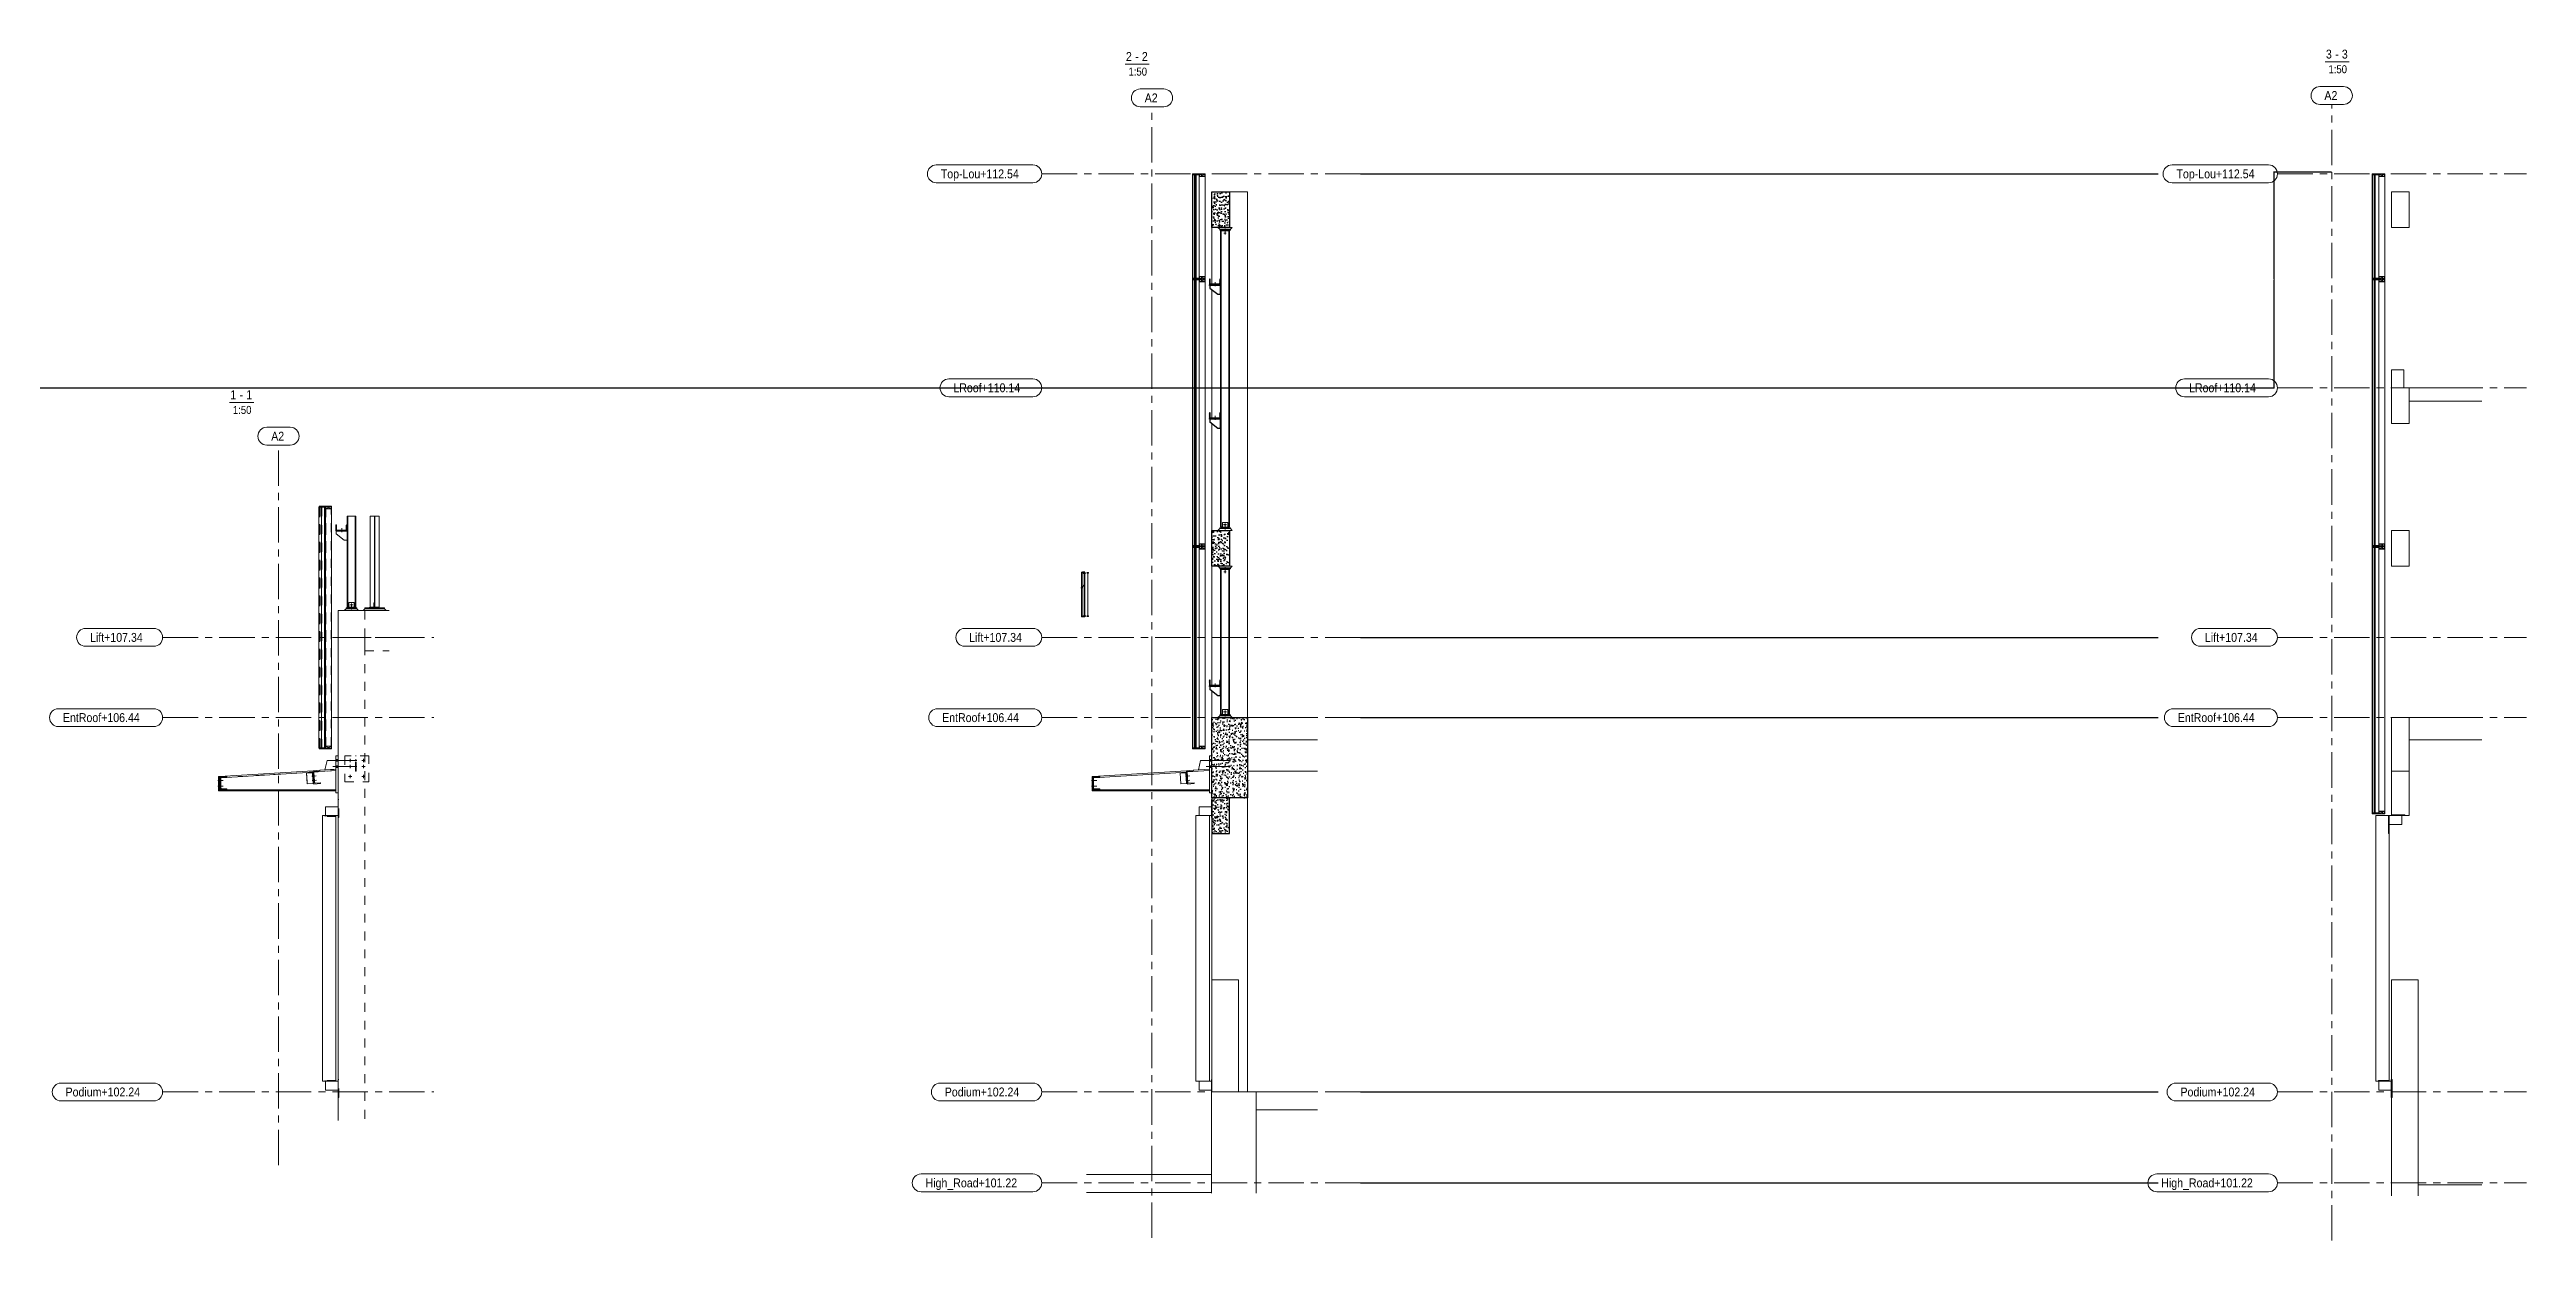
# Model space of a CAD drawing. Header units: millimetres. Extents: x -220592 to 404889, y -217665 to 38245.
# Drawn here: x 1111.4 to 1167, y -542.1 to -515.4 of the extents above; entities that cross this region are included whole.
import ezdxf

# ---------------------------------------------------------------- set-up
doc = ezdxf.new("R2010")
doc.units = ezdxf.units.MM
for name, pattern in [('CENTER', [50.8, 31.75, -6.35, 6.35, -6.35]), ('CENTER2', [28.575, 19.05, -3.175, 3.175, -3.175]), ('HIDDEN', [0.375, 0.25, -0.125]), ('XKITLINE00', [0]), ('XKITLINE02', [4, 2, -2])]:
    doc.linetypes.add(name, pattern=pattern)
doc.layers.get('Defpoints').update_dxf_attribs({"color": 255})
for name, color, linetype in [('ANCHORBOLT', 7, 'Continuous'), ('Center Line', 1, 'CENTER'), ('MULLION', 3, 'Continuous')]:
    doc.layers.add(name, color=color, linetype=linetype)
for name, color, linetype, lineweight in [('Bolt', 7, 'Continuous', 0), ('DIMENSION', 1, 'Continuous', 5), ('fastener', 8, 'Continuous', 0), ('OtherObjectType', 1, 'Continuous', 0), ('Part', 2, 'Continuous', 0), ('S-GRID', 1, 'Continuous', 0), ('SCREW', 8, 'Continuous', 5)]:
    doc.layers.add(name, color=color, linetype=linetype, lineweight=lineweight)
doc.styles.add('ARIAL', font='arial.ttf')
doc.styles.add('ARIAL_', font='arial.ttf')
doc.dimstyles.new('Dim-10 - end', dxfattribs={"dimscale": 0.005, "dimtxt": 3, "dimasz": 1, "dimexe": 0, "dimexo": 1, "dimgap": 1.5, "dimtad": 1, "dimdec": 0, "dimlfac": 1000, "dimzin": 1, "dimdsep": 46, "dimtxsty": 'ARIAL', "dimblk": 'END', "dimcen": 0.09, "dimclrd": 1, "dimclre": 49, "dimclrt": 3, "dimadec": 0, "dimazin": 0, "dimtfac": 1, "dimtdec": 0, "dimtix": 1, "dimtofl": 0, "dimtmove": 2, "dimatfit": 3, "dimfxl": 1, "dimtfill": 1, "dimtolj": 1, "dimtzin": 0, "dimarcsym": 1})
pattern_1 = [(50, (0, -14.07363), (0.182184669, -0.015939086), [0.01905, -0.20955]), (355, (0, -14.07363), (-0.035243421, 0.191056845), [0.01524, -0.167640584]), (100.451445, (0.01518, -14.07496), (0.146941247, 0.175117752), [0.01619001, -0.178090245]), (46.1842, (0, -14.02283), (0.27107904, -0.042042328), [0.028575, -0.314325]), (96.635558, (0.0226, -14.02633), (0.237404134, 0.247426125), [0.024285023, -0.26713561]), (351.18415, (0, -14.02283), (0.237404134, 0.247426125), [0.02285997, -0.25145973]), (21, (0.0254, -14.03553), (0.151614391, -0.102265198), [0.01905, -0.20955]), (326, (0.0254, -14.03553), (0.061802028, 0.184187966), [0.01524, -0.16764]), (71.451445, (0.03803, -14.04405), (0.21341642, 0.08192277), [0.01619001, -0.178089938]), (37.5, (0, -14.07363), (0.0030886033, 0.084555039), [0, -0.165608, 0, -0.17018, 0, -0.168275]), (7.5, (0, -14.07363), (0.0668196625, 0.100180575), [0, -0.097028, 0, -0.161798, 0, -0.064135]), (327.5, (-0.05664, -14.07363), (0.135590595, -0.005728744), [0, -0.0635, 0, -0.19812, 0, -0.26289]), (317.5, (-0.08204, -14.07363), (0.148129181, 0.025426491), [0, -0.08255, 0, -0.131572, 0, -0.18669])]

# ---------------------------------------------------------------- blocks, each defined once
blk = doc.blocks.new('*A15897')
at = {"layer": 'S-GRID', "linetype": 'XKITLINE00', "lineweight": 0}
for p, q in [((427.437342, 224.546249), (435.374842, 224.546249)), ((436.962342, 224.546249), (438.549842, 224.546249)), ((440.137342, 224.546249), (448.074842, 224.546249)), ((449.662342, 224.546249), (451.249842, 224.546249)), ((452.837342, 224.546249), (460.774842, 224.546249)), ((462.362342, 224.546249), (463.949842, 224.546249)), ((465.537342, 224.546249), (473.474842, 224.546249)), ((475.062342, 224.546249), (476.649842, 224.546249)), ((478.237342, 224.546249), (486.174842, 224.546249)), ((487.762342, 224.546249), (488.211493, 224.546249))]:
    blk.add_line(p, q, dxfattribs=at)
at = {"layer": 'S-GRID', "style": 'ARIAL', "width": 0.85}
blk.add_text('EntRoof+106.44', height=2, dxfattribs=at).set_placement((405.083827, 223.546249))
blk = doc.blocks.new('*A15898')
at = {"layer": 'S-GRID', "linetype": 'XKITLINE00', "lineweight": 0}
for p, q in [((404.083827, 226.546249), (425.437342, 226.546249)), ((404.083827, 222.546249), (425.437342, 222.546249))]:
    blk.add_line(p, q, dxfattribs=at)
for centre, start, end in [((404.083827, 224.546249), 90, 270), ((425.437342, 224.546249), 270, 90)]:
    blk.add_arc(centre, 2, start, end, dxfattribs=at)
blk = doc.blocks.new('*A15899')
at = {"layer": 'S-GRID', "linetype": 'XKITLINE00', "lineweight": 0}
for p, q in [((453.416016, 276.546032), (453.416016, 284.483532)), ((453.416016, 273.371032), (453.416016, 274.958532)), ((453.416016, 263.846032), (453.416016, 271.783532)), ((453.416016, 260.671032), (453.416016, 262.258532)), ((453.416016, 251.146032), (453.416016, 259.083532)), ((453.416016, 247.971032), (453.416016, 249.558532)), ((453.416016, 238.446032), (453.416016, 246.383532)), ((453.416016, 235.271032), (453.416016, 236.858532)), ((453.416016, 225.746032), (453.416016, 233.683532)), ((453.416016, 222.571032), (453.416016, 224.158532)), ((453.416016, 213.046032), (453.416016, 220.983532)), ((453.416016, 209.871032), (453.416016, 211.458532)), ((453.416016, 200.346032), (453.416016, 208.283532)), ((453.416016, 197.171032), (453.416016, 198.758532)), ((453.416016, 187.646032), (453.416016, 195.583532)), ((453.416016, 184.471032), (453.416016, 186.058532)), ((453.416016, 174.946032), (453.416016, 182.883532)), ((453.416016, 171.771032), (453.416016, 173.358532)), ((453.416016, 162.246032), (453.416016, 170.183532)), ((453.416016, 159.071032), (453.416016, 160.658532)), ((453.416016, 149.546032), (453.416016, 157.483532)), ((453.416016, 146.371032), (453.416016, 147.958532)), ((453.416016, 136.846032), (453.416016, 144.783532)), ((453.416016, 133.671032), (453.416016, 135.258532)), ((453.416016, 124.146032), (453.416016, 132.083532))]:
    blk.add_line(p, q, dxfattribs=at)
at = {"layer": 'S-GRID', "style": 'ARIAL', "width": 0.85}
blk.add_text('A2', height=2, dxfattribs=at).set_placement((451.784668, 286.685647))
blk = doc.blocks.new('*A15900')
at = {"layer": 'S-GRID', "linetype": 'XKITLINE00', "lineweight": 0}
for p, q in [((450.784668, 289.685647), (456.047363, 289.685647)), ((450.784668, 285.685647), (456.047363, 285.685647))]:
    blk.add_line(p, q, dxfattribs=at)
for centre, start, end in [((450.784668, 287.685647), 90, 270), ((456.047363, 287.685647), 270, 90)]:
    blk.add_arc(centre, 2, start, end, dxfattribs=at)
blk = doc.blocks.new('*A15901')
at = {"layer": 'Part', "linetype": 'XKITLINE02', "lineweight": 0}
for p, q in [((463.876016, 142.946249), (463.876016, 143.146249)), ((466.276016, 143.146249), (463.876016, 143.146249)), ((466.276016, 142.946249), (463.876016, 142.946249)), ((466.276016, 142.946249), (466.276016, 143.146249))]:
    blk.add_line(p, q, dxfattribs=at)
blk = doc.blocks.new('*A15902')
at = {"layer": 'Part', "linetype": 'XKITLINE02', "lineweight": 0}
for p, q in [((466.775985, 139.346249), (466.775985, 143.346249)), ((466.775985, 143.346249), (466.975985, 143.346249)), ((466.775985, 139.346249), (466.975985, 139.346249)), ((466.975985, 139.346249), (466.975985, 143.346249))]:
    blk.add_line(p, q, dxfattribs=at)
blk = doc.blocks.new('*A15903')
at = {"layer": 'Part', "linetype": 'XKITLINE00', "lineweight": 0}
for p, q in [((440.361616, 208.346296), (440.361616, 211.346296)), ((440.361616, 211.346296), (441.861616, 211.346296)), ((440.615079, 211.131072), (440.691616, 211.146296)), ((440.691616, 211.146296), (441.761616, 211.146296)), ((441.761616, 211.146296), (441.799884, 211.153908)), ((441.799884, 211.153908), (441.832326, 211.175585)), ((441.832326, 211.175585), (441.854004, 211.208028)), ((441.854004, 211.208028), (441.861616, 211.246296)), ((441.861616, 211.346296), (441.861616, 211.246296)), ((440.361616, 208.346296), (441.861616, 208.346296)), ((440.491616, 210.946296), (440.50684, 211.022833)), ((440.491616, 210.946296), (440.491616, 208.746296)), ((440.50684, 208.669759), (440.491616, 208.746296)), ((440.691616, 208.546296), (440.615079, 208.56152)), ((440.691616, 208.546296), (441.761616, 208.546296)), ((441.761616, 208.546296), (441.799884, 208.538684)), ((441.799884, 208.538684), (441.832326, 208.517007)), ((441.854004, 208.484564), (441.832326, 208.517007)), ((441.861616, 208.446296), (441.854004, 208.484564)), ((441.861616, 208.446296), (441.861616, 208.346296))]:
    blk.add_line(p, q, dxfattribs=at)
at = {"layer": 'Part', "linetype": 'XKITLINE02', "lineweight": 0}
for p, q in [((440.691616, 211.146296), (440.615079, 211.131072)), ((440.50684, 211.022833), (440.491616, 210.946296)), ((440.491616, 208.746296), (440.50684, 208.669759)), ((440.615079, 208.56152), (440.691616, 208.546296))]:
    blk.add_line(p, q, dxfattribs=at)
at = {"layer": 'Part', "linetype": 'XKITLINE00', "lineweight": 0}
for centre, start, end in [((440.691616, 210.946296), 112.5, 157.5), ((440.691616, 208.746296), 202.5, 247.5)]:
    blk.add_arc(centre, 0.2, start, end, dxfattribs=at)
at = {"layer": 'Part', "linetype": 'XKITLINE02', "lineweight": 0}
for centre, start, end in [((440.691616, 210.946296), 112.5, 157.5), ((440.691616, 208.746296), 202.5, 247.5)]:
    blk.add_arc(centre, 0.2, start, end, dxfattribs=at)
blk = doc.blocks.new('*A15904')
at = {"layer": 'Part', "linetype": 'XKITLINE02', "lineweight": 0}
for p, q in [((441.696016, 211.346296), (440.196016, 211.346296)), ((440.196016, 211.346296), (440.196016, 208.346296)), ((440.449479, 211.131072), (440.526016, 211.146296)), ((440.526016, 211.146296), (441.596016, 211.146296)), ((441.596016, 211.146296), (441.634284, 211.153908)), ((441.634284, 211.153908), (441.666726, 211.175585)), ((441.666726, 211.175585), (441.688404, 211.208028)), ((441.688404, 211.208028), (441.696016, 211.246296)), ((441.696016, 211.246296), (441.696016, 211.346296)), ((440.196016, 208.346296), (441.696016, 208.346296)), ((440.326016, 210.946296), (440.34124, 211.022833)), ((440.326016, 208.746296), (440.326016, 210.946296)), ((440.34124, 208.669759), (440.326016, 208.746296)), ((440.526016, 208.546296), (440.449479, 208.56152)), ((440.526016, 208.546296), (441.596016, 208.546296)), ((441.634284, 208.538684), (441.596016, 208.546296)), ((441.666726, 208.517007), (441.634284, 208.538684)), ((441.688404, 208.484564), (441.666726, 208.517007)), ((441.696016, 208.446296), (441.688404, 208.484564)), ((441.696016, 208.346296), (441.696016, 208.446296))]:
    blk.add_line(p, q, dxfattribs=at)
for centre, start, end in [((440.526016, 210.946296), 112.5, 157.5), ((440.526016, 208.746296), 202.5, 247.5)]:
    blk.add_arc(centre, 0.2, start, end, dxfattribs=at)
blk = doc.blocks.new('*A15905')
at = {"layer": 'Part', "linetype": 'XKITLINE02', "lineweight": 0}
for p, q in [((466.29859, 212.654472), (440.180216, 211.045896)), ((440.180216, 211.045896), (440.180216, 208.346296)), ((466.296017, 208.346296), (466.29859, 212.654472)), ((440.180216, 208.346296), (466.296017, 208.346296))]:
    blk.add_line(p, q, dxfattribs=at)
blk = doc.blocks.new('*A15906')
at = {"layer": 'Part', "linetype": 'XKITLINE00', "lineweight": 0}
for p, q in [((439.996016, 210.845884), (439.996016, 211.346296)), ((439.996016, 211.346296), (440.196016, 211.346296)), ((440.196016, 210.845884), (440.196016, 211.346296)), ((439.996016, 208.146296), (439.996016, 210.845884)), ((439.996016, 210.845884), (440.196016, 210.845884)), ((439.996016, 208.746296), (440.196016, 208.746296)), ((440.196016, 208.146296), (439.996016, 208.146296)), ((440.196016, 210.845884), (440.196016, 208.146296))]:
    blk.add_line(p, q, dxfattribs=at)
blk = doc.blocks.new('*A15907')
at = {"layer": 'Part', "linetype": 'XKITLINE00', "lineweight": 0}
for p, q in [((440.180216, 211.346296), (461.176329, 212.639469)), ((440.180216, 211.346296), (440.180216, 211.045727)), ((440.180216, 211.045727), (440.361616, 211.0569)), ((440.536813, 211.067691), (461.194644, 212.340028)), ((466.295985, 212.654225), (461.355143, 212.349914)), ((462.673492, 212.731681), (466.295985, 212.954794))]:
    blk.add_line(p, q, dxfattribs=at)
at = {"layer": 'Part', "linetype": 'XKITLINE02', "lineweight": 0}
for p, q in [((440.361616, 211.0569), (440.536813, 211.067691)), ((461.176329, 212.639469), (462.673492, 212.731681)), ((461.194644, 212.340028), (461.355143, 212.349914)), ((466.295985, 212.954794), (466.297136, 212.654296)), ((466.295985, 212.654225), (466.297136, 212.654296)), ((466.297136, 212.654296), (466.295985, 212.654225))]:
    blk.add_line(p, q, dxfattribs=at)
blk = doc.blocks.new('*A15908')
at = {"layer": 'Bolt'}
for points in [[(440.2, 210.26), (440, 210.26), (440, 210.54), (440.2, 210.54)], [(440.2, 209.06), (440, 209.06), (440, 209.34), (440.2, 209.34)], [(440.33, 210.26), (440.2, 210.26), (440.2, 210.54), (440.33, 210.54)], [(440.33, 209.06), (440.2, 209.06), (440.2, 209.34), (440.33, 209.34)]]:
    blk.add_hatch(color=256, dxfattribs=at).paths.add_polyline_path(points, flags=17)
at = {"layer": 'Bolt', "linetype": 'XKITLINE00', "lineweight": 0}
for p, q in [((439.84, 210.4), (440.8, 210.4)), ((439.84, 209.2), (440.8, 209.2)), ((440, 210.54), (440.2, 210.54)), ((440, 210.26), (440.2, 210.26)), ((440, 209.34), (440.2, 209.34)), ((440, 209.06), (440.2, 209.06)), ((440.2, 210.54), (440.33, 210.54)), ((440.2, 210.26), (440.33, 210.26)), ((440.2, 209.34), (440.33, 209.34)), ((440.2, 209.06), (440.33, 209.06))]:
    blk.add_line(p, q, dxfattribs=at)
blk = doc.blocks.new('*A15909')
at = {"layer": 'Bolt'}
for points in [[(440, 210.54), (440.2, 210.54), (440.2, 210.26), (440, 210.26)], [(440, 209.34), (440.2, 209.34), (440.2, 209.06), (440, 209.06)], [(440.36, 210.54), (440.49, 210.54), (440.49, 210.26), (440.36, 210.26)], [(440.36, 209.34), (440.49, 209.34), (440.49, 209.06), (440.36, 209.06)]]:
    blk.add_hatch(color=256, dxfattribs=at).paths.add_polyline_path(points, flags=17)
at = {"layer": 'Bolt', "linetype": 'XKITLINE00', "lineweight": 0}
for p, q in [((439.84, 210.4), (441, 210.4)), ((439.84, 209.2), (441, 209.2)), ((440, 210.54), (440.2, 210.54)), ((440, 210.26), (440.2, 210.26)), ((440, 209.34), (440.2, 209.34)), ((440, 209.06), (440.2, 209.06)), ((440.36, 210.54), (440.49, 210.54)), ((440.36, 210.26), (440.49, 210.26)), ((440.36, 209.34), (440.49, 209.34)), ((440.36, 209.06), (440.49, 209.06))]:
    blk.add_line(p, q, dxfattribs=at)
blk = doc.blocks.new('*A15910')
at = {"layer": 'Part', "linetype": 'XKITLINE00', "lineweight": 0}
for p in [(478.211493, 248.546249), (466.776046, 134.146032)]:
    blk.add_line(p, (466.776046, 248.546249), dxfattribs=at)
at = {"layer": 'Part', "linetype": 'XKITLINE02', "lineweight": 0}
blk.add_line((472.776046, 248.546249), (472.776046, 134.146032), dxfattribs=at)
blk = doc.blocks.new('*A15911')
at = {"layer": 'Part', "linetype": 'XKITLINE00', "lineweight": 0}
for p, q in [((463.276016, 202.546249), (466.276016, 202.546249)), ((463.276016, 142.946249), (463.276016, 202.546249)), ((466.276016, 202.546249), (466.276016, 142.946249)), ((466.276016, 142.946249), (463.276016, 142.946249))]:
    blk.add_line(p, q, dxfattribs=at)
blk = doc.blocks.new('*A15912')
at = {"layer": 'Part', "linetype": 'XKITLINE00', "lineweight": 0}
for p, q in [((462.455959, 271.766249), (463.75239, 271.766249)), ((462.455959, 217.746249), (462.455959, 271.766249)), ((463.024523, 271.766249), (463.024523, 217.746249)), ((463.75239, 217.746249), (463.75239, 271.766249)), ((463.75239, 217.746249), (462.455959, 217.746249))]:
    blk.add_line(p, q, dxfattribs=at)
at = {"layer": 'Part', "linetype": 'XKITLINE02', "lineweight": 0}
for p, q in [((462.457067, 217.746249), (462.457067, 271.766249)), ((462.466428, 217.746249), (462.466428, 271.766249)), ((462.486031, 217.746249), (462.486031, 271.766249)), ((462.486716, 217.746249), (462.486716, 271.766249)), ((462.521556, 217.746249), (462.521556, 271.766249)), ((462.523726, 217.746249), (462.523726, 271.766249)), ((462.948062, 217.746249), (462.948062, 271.766249)), ((462.957396, 217.746249), (462.957396, 271.766249)), ((462.958381, 217.746249), (462.958381, 271.766249)), ((462.958388, 217.746249), (462.958388, 271.766249)), ((462.961858, 217.746249), (462.961858, 271.766249)), ((462.962675, 217.746249), (462.962675, 271.766249)), ((462.96569, 217.746249), (462.96569, 271.766249)), ((462.967366, 217.746249), (462.967366, 271.766249)), ((462.972963, 217.746249), (462.972963, 271.766249)), ((462.974618, 217.746249), (462.974618, 271.766249)), ((462.974709, 217.746249), (462.974709, 271.766249)), ((462.983615, 217.746249), (462.983615, 271.766249)), ((462.985119, 217.746249), (462.985119, 271.766249)), ((462.986406, 217.746249), (462.986406, 271.766249)), ((462.993756, 217.746249), (462.993756, 271.766249)), ((462.994773, 217.746249), (462.994773, 271.766249)), ((462.995431, 217.746249), (462.995431, 271.766249)), ((463.000999, 217.746249), (463.000999, 271.766249)), ((463.001316, 217.746249), (463.001316, 271.766249)), ((463.004757, 217.746249), (463.004757, 271.766249)), ((463.005376, 217.746249), (463.005376, 271.766249)), ((463.010334, 217.746249), (463.010334, 271.766249)), ((463.014998, 217.746249), (463.014998, 271.766249)), ((463.016214, 217.746249), (463.016214, 271.766249)), ((463.022485, 217.746249), (463.022485, 271.766249)), ((463.026834, 217.746249), (463.026834, 271.766249)), ((463.029812, 217.746249), (463.029812, 271.766249)), ((463.03583, 217.746249), (463.03583, 271.766249)), ((463.039833, 217.746249), (463.039833, 271.766249)), ((463.040475, 217.746249), (463.040475, 271.766249)), ((463.050237, 271.766249), (463.061133, 271.766249)), ((463.050237, 217.746249), (463.050237, 271.766249)), ((463.05177, 217.746249), (463.05177, 271.766249)), ((463.052465, 217.746249), (463.052465, 271.766249)), ((463.054804, 217.746249), (463.054804, 271.766249)), ((463.061133, 271.766249), (463.07004, 271.766249)), ((463.061133, 217.746249), (463.061133, 271.766249)), ((463.066738, 217.746249), (463.066738, 271.766249)), ((463.067877, 217.746249), (463.067877, 271.766249)), ((463.088565, 271.766249), (463.07004, 271.766249)), ((463.07004, 217.746249), (463.07004, 271.766249)), ((463.105198, 271.766249), (463.088565, 271.766249)), ((463.088565, 217.746249), (463.088565, 271.766249)), ((463.11939, 271.766249), (463.105198, 271.766249)), ((463.105198, 217.746249), (463.105198, 271.766249)), ((463.130671, 271.766249), (463.11939, 271.766249)), ((463.11939, 217.746249), (463.11939, 271.766249)), ((463.138666, 271.766249), (463.130671, 271.766249)), ((463.130671, 217.746249), (463.130671, 271.766249)), ((463.143112, 271.766249), (463.138666, 271.766249)), ((463.138666, 217.746249), (463.138666, 271.766249)), ((463.141369, 271.766249), (463.14089, 271.766249)), ((463.14089, 271.766249), (463.143862, 271.766249)), ((463.14089, 217.746249), (463.14089, 271.766249)), ((463.147641, 271.766249), (463.141369, 271.766249)), ((463.141369, 217.746249), (463.141369, 271.766249)), ((463.143862, 271.766249), (463.143112, 271.766249)), ((463.143112, 217.746249), (463.143112, 271.766249)), ((463.143862, 217.746249), (463.143862, 271.766249)), ((463.157791, 271.766249), (463.147641, 271.766249)), ((463.147641, 217.746249), (463.147641, 271.766249)), ((463.157791, 217.746249), (463.157791, 271.766249)), ((462.455959, 217.746249), (462.457067, 217.746249)), ((462.457067, 217.746249), (462.466428, 217.746249))]:
    blk.add_line(p, q, dxfattribs=at)
blk = doc.blocks.new('*A15913')
at = {"layer": 'Part', "linetype": 'XKITLINE02', "lineweight": 0}
for p, q in [((462.455959, 217.746249), (462.455959, 271.766249)), ((462.455959, 271.766249), (463.75239, 271.766249)), ((462.457067, 217.746249), (462.457067, 271.766249)), ((462.466428, 217.746249), (462.466428, 271.766249)), ((462.486031, 217.746249), (462.486031, 271.766249)), ((462.486716, 217.746249), (462.486716, 271.766249)), ((462.521556, 217.746249), (462.521556, 271.766249)), ((462.523726, 217.746249), (462.523726, 271.766249)), ((462.948062, 217.746249), (462.948062, 271.766249)), ((462.957396, 217.746249), (462.957396, 271.766249)), ((462.958381, 217.746249), (462.958381, 271.766249)), ((462.958388, 217.746249), (462.958388, 271.766249)), ((462.961858, 217.746249), (462.961858, 271.766249)), ((462.962675, 217.746249), (462.962675, 271.766249)), ((462.96569, 217.746249), (462.96569, 271.766249)), ((462.967366, 217.746249), (462.967366, 271.766249)), ((462.972963, 217.746249), (462.972963, 271.766249)), ((462.974618, 217.746249), (462.974618, 271.766249)), ((462.974709, 217.746249), (462.974709, 271.766249)), ((462.983615, 217.746249), (462.983615, 271.766249)), ((462.985119, 217.746249), (462.985119, 271.766249)), ((462.986406, 217.746249), (462.986406, 271.766249)), ((462.993756, 217.746249), (462.993756, 271.766249)), ((462.994773, 217.746249), (462.994773, 271.766249)), ((462.995431, 217.746249), (462.995431, 271.766249)), ((463.000999, 217.746249), (463.000999, 271.766249)), ((463.001316, 217.746249), (463.001316, 271.766249)), ((463.004757, 217.746249), (463.004757, 271.766249)), ((463.005376, 217.746249), (463.005376, 271.766249)), ((463.010334, 217.746249), (463.010334, 271.766249)), ((463.014998, 217.746249), (463.014998, 271.766249)), ((463.016214, 217.746249), (463.016214, 271.766249)), ((463.022485, 217.746249), (463.022485, 271.766249)), ((463.026834, 217.746249), (463.026834, 271.766249)), ((463.029812, 217.746249), (463.029812, 271.766249)), ((463.03583, 217.746249), (463.03583, 271.766249)), ((463.039833, 217.746249), (463.039833, 271.766249)), ((463.040475, 217.746249), (463.040475, 271.766249)), ((463.050237, 217.746249), (463.050237, 271.766249)), ((463.05177, 217.746249), (463.05177, 271.766249)), ((463.052465, 217.746249), (463.052465, 271.766249)), ((463.054804, 217.746249), (463.054804, 271.766249)), ((463.061133, 217.746249), (463.061133, 271.766249)), ((463.066738, 217.746249), (463.066738, 271.766249)), ((463.067877, 217.746249), (463.067877, 271.766249)), ((463.07004, 217.746249), (463.07004, 271.766249)), ((463.088565, 217.746249), (463.088565, 271.766249)), ((463.105198, 217.746249), (463.105198, 271.766249)), ((463.11939, 217.746249), (463.11939, 271.766249)), ((463.130671, 217.746249), (463.130671, 271.766249)), ((463.138666, 217.746249), (463.138666, 271.766249)), ((463.14089, 217.746249), (463.14089, 271.766249)), ((463.141369, 217.746249), (463.141369, 271.766249)), ((463.143112, 217.746249), (463.143112, 271.766249)), ((463.143862, 217.746249), (463.143862, 271.766249)), ((463.147641, 217.746249), (463.147641, 271.766249)), ((463.157791, 217.746249), (463.157791, 271.766249)), ((463.881488, 217.746249), (463.881488, 271.766249)), ((463.891733, 217.746249), (463.891733, 271.766249)), ((463.891991, 217.746249), (463.891991, 271.766249)), ((463.906205, 217.746249), (463.906205, 271.766249)), ((463.911998, 217.746249), (463.911998, 271.766249)), ((463.941957, 217.746249), (463.941957, 271.766249)), ((463.946031, 217.746249), (463.946031, 271.766249)), ((463.985805, 271.766249), (463.985409, 271.766249)), ((463.985409, 271.766249), (463.985789, 271.766249)), ((463.985789, 271.766249), (463.985789, 271.444338)), ((463.985805, 271.766249), (463.985805, 217.746249)), ((462.455959, 217.746249), (463.75239, 217.746249)), ((463.985805, 217.746249), (463.985409, 217.746249)), ((463.985409, 217.746249), (463.985789, 217.746249)), ((463.985789, 218.06816), (463.985789, 217.746249))]:
    blk.add_line(p, q, dxfattribs=at)
at = {"layer": 'Part', "linetype": 'XKITLINE00', "lineweight": 0}
for p, q in [((463.75239, 271.766249), (463.985409, 271.766249)), ((463.850418, 217.746249), (463.850418, 271.766249)), ((463.985789, 271.444338), (463.985789, 218.06816)), ((463.75239, 217.746249), (463.985409, 217.746249))]:
    blk.add_line(p, q, dxfattribs=at)
blk = doc.blocks.new('*A15914')
at = {"layer": 'Part', "linetype": 'XKITLINE02', "lineweight": 0}
for p, q in [((462.455959, 271.766249), (463.985805, 271.766249)), ((462.455959, 217.746249), (462.455959, 271.766249)), ((462.457067, 217.746249), (462.457067, 271.766249)), ((462.466428, 217.746249), (462.466428, 271.766249)), ((462.486031, 217.746249), (462.486031, 271.766249)), ((462.486716, 217.746249), (462.486716, 271.766249)), ((462.521556, 217.746249), (462.521556, 271.766249)), ((462.523726, 217.746249), (462.523726, 271.766249)), ((462.948062, 217.746249), (462.948062, 271.766249)), ((462.957396, 217.746249), (462.957396, 271.766249)), ((462.958381, 217.746249), (462.958381, 271.766249)), ((462.958388, 217.746249), (462.958388, 271.766249)), ((462.961858, 217.746249), (462.961858, 271.766249)), ((462.962675, 217.746249), (462.962675, 271.766249)), ((462.96569, 217.746249), (462.96569, 271.766249)), ((462.967366, 217.746249), (462.967366, 271.766249)), ((462.972963, 217.746249), (462.972963, 271.766249)), ((462.974618, 217.746249), (462.974618, 271.766249)), ((462.974709, 217.746249), (462.974709, 271.766249)), ((462.983615, 217.746249), (462.983615, 271.766249)), ((462.985119, 217.746249), (462.985119, 271.766249)), ((462.986406, 217.746249), (462.986406, 271.766249)), ((462.993756, 217.746249), (462.993756, 271.766249)), ((462.994773, 217.746249), (462.994773, 271.766249)), ((462.995431, 217.746249), (462.995431, 271.766249)), ((463.000999, 217.746249), (463.000999, 271.766249)), ((463.001316, 217.746249), (463.001316, 271.766249)), ((463.004757, 217.746249), (463.004757, 271.766249)), ((463.005376, 217.746249), (463.005376, 271.766249)), ((463.010334, 217.746249), (463.010334, 271.766249)), ((463.014998, 217.746249), (463.014998, 271.766249)), ((463.016214, 217.746249), (463.016214, 271.766249)), ((463.022485, 217.746249), (463.022485, 271.766249)), ((463.026834, 217.746249), (463.026834, 271.766249)), ((463.029812, 217.746249), (463.029812, 271.766249)), ((463.03583, 217.746249), (463.03583, 271.766249)), ((463.039833, 217.746249), (463.039833, 271.766249)), ((463.040475, 217.746249), (463.040475, 271.766249)), ((463.050237, 217.746249), (463.050237, 271.766249)), ((463.05177, 217.746249), (463.05177, 271.766249)), ((463.052465, 217.746249), (463.052465, 271.766249)), ((463.054804, 217.746249), (463.054804, 271.766249)), ((463.061133, 217.746249), (463.061133, 271.766249)), ((463.066738, 217.746249), (463.066738, 271.766249)), ((463.067877, 217.746249), (463.067877, 271.766249)), ((463.07004, 217.746249), (463.07004, 271.766249)), ((463.088565, 217.746249), (463.088565, 271.766249)), ((463.105198, 217.746249), (463.105198, 271.766249)), ((463.11939, 217.746249), (463.11939, 271.766249)), ((463.130671, 217.746249), (463.130671, 271.766249)), ((463.138666, 217.746249), (463.138666, 271.766249)), ((463.14089, 217.746249), (463.14089, 271.766249)), ((463.141369, 217.746249), (463.141369, 271.766249)), ((463.143112, 217.746249), (463.143112, 271.766249)), ((463.143862, 217.746249), (463.143862, 271.766249)), ((463.147641, 217.746249), (463.147641, 271.766249)), ((463.157791, 217.746249), (463.157791, 271.766249)), ((463.850418, 217.746249), (463.850418, 271.766249)), ((463.881488, 217.746249), (463.881488, 271.766249)), ((463.891733, 217.746249), (463.891733, 271.766249)), ((463.891991, 217.746249), (463.891991, 271.766249)), ((463.906205, 217.746249), (463.906205, 271.766249)), ((463.911998, 217.746249), (463.911998, 271.766249)), ((463.941957, 271.766249), (463.941957, 217.746249)), ((463.946031, 217.746249), (463.946031, 271.766249)), ((463.985789, 271.766249), (463.985789, 217.746249)), ((463.985805, 217.746249), (463.985805, 271.766249)), ((462.455959, 217.746249), (463.985805, 217.746249))]:
    blk.add_line(p, q, dxfattribs=at)
blk = doc.blocks.new('*A15915')
at = {"layer": 'Part', "linetype": 'XKITLINE02', "lineweight": 0}
for p, q in [((462.455959, 271.766249), (463.985805, 271.766249)), ((462.455959, 217.746249), (462.455959, 271.766249)), ((462.457067, 217.746249), (462.457067, 271.766249)), ((462.466428, 217.746249), (462.466428, 271.766249)), ((462.486031, 217.746249), (462.486031, 271.766249)), ((462.486716, 217.746249), (462.486716, 271.766249)), ((462.521556, 217.746249), (462.521556, 271.766249)), ((462.523726, 217.746249), (462.523726, 271.766249)), ((462.948062, 217.746249), (462.948062, 271.766249)), ((462.957396, 217.746249), (462.957396, 271.766249)), ((462.958381, 217.746249), (462.958381, 271.766249)), ((462.958388, 217.746249), (462.958388, 271.766249)), ((462.961858, 217.746249), (462.961858, 271.766249)), ((462.962675, 217.746249), (462.962675, 271.766249)), ((462.96569, 217.746249), (462.96569, 271.766249)), ((462.967366, 217.746249), (462.967366, 271.766249)), ((462.972963, 217.746249), (462.972963, 271.766249)), ((462.974618, 217.746249), (462.974618, 271.766249)), ((462.974709, 217.746249), (462.974709, 271.766249)), ((462.983615, 217.746249), (462.983615, 271.766249)), ((462.985119, 217.746249), (462.985119, 271.766249)), ((462.986406, 217.746249), (462.986406, 271.766249)), ((462.993756, 217.746249), (462.993756, 271.766249)), ((462.994773, 217.746249), (462.994773, 271.766249)), ((462.995431, 217.746249), (462.995431, 271.766249)), ((463.000999, 217.746249), (463.000999, 271.766249)), ((463.001316, 217.746249), (463.001316, 271.766249)), ((463.004757, 217.746249), (463.004757, 271.766249)), ((463.005376, 217.746249), (463.005376, 271.766249)), ((463.010334, 217.746249), (463.010334, 271.766249)), ((463.014998, 217.746249), (463.014998, 271.766249)), ((463.016214, 217.746249), (463.016214, 271.766249)), ((463.022485, 217.746249), (463.022485, 271.766249)), ((463.026834, 217.746249), (463.026834, 271.766249)), ((463.029812, 217.746249), (463.029812, 271.766249)), ((463.03583, 217.746249), (463.03583, 271.766249)), ((463.039833, 217.746249), (463.039833, 271.766249)), ((463.040475, 217.746249), (463.040475, 271.766249)), ((463.050237, 217.746249), (463.050237, 271.766249)), ((463.05177, 217.746249), (463.05177, 271.766249)), ((463.052465, 217.746249), (463.052465, 271.766249)), ((463.054804, 217.746249), (463.054804, 271.766249)), ((463.061133, 217.746249), (463.061133, 271.766249)), ((463.066738, 217.746249), (463.066738, 271.766249)), ((463.067877, 217.746249), (463.067877, 271.766249)), ((463.07004, 217.746249), (463.07004, 271.766249)), ((463.088565, 217.746249), (463.088565, 271.766249)), ((463.105198, 217.746249), (463.105198, 271.766249)), ((463.11939, 217.746249), (463.11939, 271.766249)), ((463.130671, 217.746249), (463.130671, 271.766249)), ((463.138666, 217.746249), (463.138666, 271.766249)), ((463.14089, 217.746249), (463.14089, 271.766249)), ((463.141369, 217.746249), (463.141369, 271.766249)), ((463.143112, 217.746249), (463.143112, 271.766249)), ((463.143862, 217.746249), (463.143862, 271.766249)), ((463.147641, 217.746249), (463.147641, 271.766249)), ((463.157791, 217.746249), (463.157791, 271.766249)), ((463.850418, 217.746249), (463.850418, 271.766249)), ((463.881488, 217.746249), (463.881488, 271.766249)), ((463.891733, 217.746249), (463.891733, 271.766249)), ((463.891991, 217.746249), (463.891991, 271.766249)), ((463.906205, 217.746249), (463.906205, 271.766249)), ((463.911998, 217.746249), (463.911998, 271.766249)), ((463.941957, 271.766249), (463.941957, 217.746249)), ((463.946031, 217.746249), (463.946031, 271.766249)), ((463.985789, 217.746249), (463.985789, 271.766249)), ((463.985805, 217.746249), (463.985805, 271.766249)), ((462.455959, 217.746249), (463.985805, 217.746249))]:
    blk.add_line(p, q, dxfattribs=at)
blk = doc.blocks.new('*A15916')
at = {"layer": 'Part', "linetype": 'XKITLINE02', "lineweight": 0}
for p, q in [((462.455959, 271.766249), (463.985805, 271.766249)), ((462.455959, 217.746249), (462.455959, 271.766249)), ((462.457067, 217.746249), (462.457067, 271.766249)), ((462.466428, 217.746249), (462.466428, 271.766249)), ((462.486031, 217.746249), (462.486031, 271.766249)), ((462.486716, 217.746249), (462.486716, 271.766249)), ((462.521556, 217.746249), (462.521556, 271.766249)), ((462.523726, 217.746249), (462.523726, 271.766249)), ((462.948062, 217.746249), (462.948062, 271.766249)), ((462.957396, 217.746249), (462.957396, 271.766249)), ((462.958381, 217.746249), (462.958381, 271.766249)), ((462.958388, 217.746249), (462.958388, 271.766249)), ((462.961858, 217.746249), (462.961858, 271.766249)), ((462.962675, 217.746249), (462.962675, 271.766249)), ((462.96569, 217.746249), (462.96569, 271.766249)), ((462.967366, 217.746249), (462.967366, 271.766249)), ((462.972963, 217.746249), (462.972963, 271.766249)), ((462.974618, 217.746249), (462.974618, 271.766249)), ((462.974709, 217.746249), (462.974709, 271.766249)), ((462.983615, 217.746249), (462.983615, 271.766249)), ((462.985119, 217.746249), (462.985119, 271.766249)), ((462.986406, 217.746249), (462.986406, 271.766249)), ((462.993756, 217.746249), (462.993756, 271.766249)), ((462.994773, 217.746249), (462.994773, 271.766249)), ((462.995431, 217.746249), (462.995431, 271.766249)), ((463.000999, 217.746249), (463.000999, 271.766249)), ((463.001316, 217.746249), (463.001316, 271.766249)), ((463.004757, 217.746249), (463.004757, 271.766249)), ((463.005376, 217.746249), (463.005376, 271.766249)), ((463.010334, 217.746249), (463.010334, 271.766249)), ((463.014998, 217.746249), (463.014998, 271.766249)), ((463.016214, 217.746249), (463.016214, 271.766249)), ((463.022485, 217.746249), (463.022485, 271.766249)), ((463.026834, 217.746249), (463.026834, 271.766249)), ((463.029812, 217.746249), (463.029812, 271.766249)), ((463.03583, 217.746249), (463.03583, 271.766249)), ((463.039833, 217.746249), (463.039833, 271.766249)), ((463.040475, 217.746249), (463.040475, 271.766249)), ((463.050237, 217.746249), (463.050237, 271.766249)), ((463.05177, 217.746249), (463.05177, 271.766249)), ((463.052465, 217.746249), (463.052465, 271.766249)), ((463.054804, 217.746249), (463.054804, 271.766249)), ((463.061133, 217.746249), (463.061133, 271.766249)), ((463.066738, 217.746249), (463.066738, 271.766249)), ((463.067877, 217.746249), (463.067877, 271.766249)), ((463.07004, 217.746249), (463.07004, 271.766249)), ((463.088565, 217.746249), (463.088565, 271.766249)), ((463.105198, 217.746249), (463.105198, 271.766249)), ((463.11939, 217.746249), (463.11939, 271.766249)), ((463.130671, 217.746249), (463.130671, 271.766249)), ((463.138666, 217.746249), (463.138666, 271.766249)), ((463.14089, 217.746249), (463.14089, 271.766249)), ((463.141369, 217.746249), (463.141369, 271.766249)), ((463.143112, 217.746249), (463.143112, 271.766249)), ((463.143862, 217.746249), (463.143862, 271.766249)), ((463.147641, 217.746249), (463.147641, 271.766249)), ((463.157791, 217.746249), (463.157791, 271.766249)), ((463.850418, 217.746249), (463.850418, 271.766249)), ((463.881488, 217.746249), (463.881488, 271.766249)), ((463.891733, 217.746249), (463.891733, 271.766249)), ((463.891991, 217.746249), (463.891991, 271.766249)), ((463.906205, 217.746249), (463.906205, 271.766249)), ((463.911998, 217.746249), (463.911998, 271.766249)), ((463.941957, 271.766249), (463.941957, 217.746249)), ((463.946031, 217.746249), (463.946031, 271.766249)), ((463.985789, 217.746249), (463.985789, 271.766249)), ((463.985805, 217.746249), (463.985805, 271.766249)), ((462.455959, 217.746249), (463.985805, 217.746249))]:
    blk.add_line(p, q, dxfattribs=at)
blk = doc.blocks.new('*A15917')
at = {"layer": 'Part', "linetype": 'XKITLINE02', "lineweight": 0}
for p, q in [((462.455959, 271.766249), (463.985805, 271.766249)), ((462.455959, 217.746249), (462.455959, 271.766249)), ((462.457067, 217.746249), (462.457067, 271.766249)), ((462.466428, 217.746249), (462.466428, 271.766249)), ((462.486031, 217.746249), (462.486031, 271.766249)), ((462.486716, 217.746249), (462.486716, 271.766249)), ((462.521556, 217.746249), (462.521556, 271.766249)), ((462.523726, 217.746249), (462.523726, 271.766249)), ((462.948062, 217.746249), (462.948062, 271.766249)), ((462.957396, 217.746249), (462.957396, 271.766249)), ((462.958381, 217.746249), (462.958381, 271.766249)), ((462.958388, 217.746249), (462.958388, 271.766249)), ((462.961858, 217.746249), (462.961858, 271.766249)), ((462.962675, 217.746249), (462.962675, 271.766249)), ((462.96569, 217.746249), (462.96569, 271.766249)), ((462.967366, 217.746249), (462.967366, 271.766249)), ((462.972963, 217.746249), (462.972963, 271.766249)), ((462.974618, 217.746249), (462.974618, 271.766249)), ((462.974709, 217.746249), (462.974709, 271.766249)), ((462.983615, 217.746249), (462.983615, 271.766249)), ((462.985119, 217.746249), (462.985119, 271.766249)), ((462.986406, 217.746249), (462.986406, 271.766249)), ((462.993756, 217.746249), (462.993756, 271.766249)), ((462.994773, 217.746249), (462.994773, 271.766249)), ((462.995431, 217.746249), (462.995431, 271.766249)), ((463.000999, 217.746249), (463.000999, 271.766249)), ((463.001316, 217.746249), (463.001316, 271.766249)), ((463.004757, 217.746249), (463.004757, 271.766249)), ((463.005376, 217.746249), (463.005376, 271.766249)), ((463.010334, 217.746249), (463.010334, 271.766249)), ((463.014998, 217.746249), (463.014998, 271.766249)), ((463.016214, 217.746249), (463.016214, 271.766249)), ((463.022485, 217.746249), (463.022485, 271.766249)), ((463.026834, 217.746249), (463.026834, 271.766249)), ((463.029812, 217.746249), (463.029812, 271.766249)), ((463.03583, 217.746249), (463.03583, 271.766249)), ((463.039833, 217.746249), (463.039833, 271.766249)), ((463.040475, 217.746249), (463.040475, 271.766249)), ((463.050237, 217.746249), (463.050237, 271.766249)), ((463.05177, 217.746249), (463.05177, 271.766249)), ((463.052465, 217.746249), (463.052465, 271.766249)), ((463.054804, 217.746249), (463.054804, 271.766249)), ((463.061133, 217.746249), (463.061133, 271.766249)), ((463.066738, 217.746249), (463.066738, 271.766249)), ((463.067877, 217.746249), (463.067877, 271.766249)), ((463.07004, 217.746249), (463.07004, 271.766249)), ((463.088565, 217.746249), (463.088565, 271.766249)), ((463.105198, 217.746249), (463.105198, 271.766249)), ((463.11939, 217.746249), (463.11939, 271.766249)), ((463.130671, 217.746249), (463.130671, 271.766249)), ((463.138666, 217.746249), (463.138666, 271.766249)), ((463.14089, 217.746249), (463.14089, 271.766249)), ((463.141369, 217.746249), (463.141369, 271.766249)), ((463.143112, 217.746249), (463.143112, 271.766249)), ((463.143862, 217.746249), (463.143862, 271.766249)), ((463.147641, 217.746249), (463.147641, 271.766249)), ((463.157791, 217.746249), (463.157791, 271.766249)), ((463.850418, 217.746249), (463.850418, 271.766249)), ((463.881488, 217.746249), (463.881488, 271.766249)), ((463.891733, 217.746249), (463.891733, 271.766249)), ((463.891991, 217.746249), (463.891991, 271.766249)), ((463.906205, 217.746249), (463.906205, 271.766249)), ((463.911998, 217.746249), (463.911998, 271.766249)), ((463.941957, 271.766249), (463.941957, 217.746249)), ((463.946031, 217.746249), (463.946031, 271.766249)), ((463.985789, 217.746249), (463.985789, 271.766249)), ((463.985805, 217.746249), (463.985805, 271.766249)), ((462.455959, 217.746249), (463.985805, 217.746249))]:
    blk.add_line(p, q, dxfattribs=at)
blk = doc.blocks.new('*A15918')
at = {"layer": 'Part', "linetype": 'XKITLINE02', "lineweight": 0}
for p, q in [((462.455959, 271.766249), (463.985805, 271.766249)), ((462.455959, 217.746249), (462.455959, 271.766249)), ((462.457067, 217.746249), (462.457067, 271.766249)), ((462.466428, 217.746249), (462.466428, 271.766249)), ((462.486031, 217.746249), (462.486031, 271.766249)), ((462.486716, 217.746249), (462.486716, 271.766249)), ((462.521556, 217.746249), (462.521556, 271.766249)), ((462.523726, 217.746249), (462.523726, 271.766249)), ((462.948062, 217.746249), (462.948062, 271.766249)), ((462.957396, 217.746249), (462.957396, 271.766249)), ((462.958381, 217.746249), (462.958381, 271.766249)), ((462.958388, 217.746249), (462.958388, 271.766249)), ((462.961858, 217.746249), (462.961858, 271.766249)), ((462.962675, 217.746249), (462.962675, 271.766249)), ((462.96569, 217.746249), (462.96569, 271.766249)), ((462.967366, 217.746249), (462.967366, 271.766249)), ((462.972963, 217.746249), (462.972963, 271.766249)), ((462.974618, 217.746249), (462.974618, 271.766249)), ((462.974709, 217.746249), (462.974709, 271.766249)), ((462.983615, 217.746249), (462.983615, 271.766249)), ((462.985119, 217.746249), (462.985119, 271.766249)), ((462.986406, 217.746249), (462.986406, 271.766249)), ((462.993756, 217.746249), (462.993756, 271.766249)), ((462.994773, 217.746249), (462.994773, 271.766249)), ((462.995431, 217.746249), (462.995431, 271.766249)), ((463.000999, 217.746249), (463.000999, 271.766249)), ((463.001316, 217.746249), (463.001316, 271.766249)), ((463.004757, 217.746249), (463.004757, 271.766249)), ((463.005376, 217.746249), (463.005376, 271.766249)), ((463.010334, 217.746249), (463.010334, 271.766249)), ((463.014998, 217.746249), (463.014998, 271.766249)), ((463.016214, 217.746249), (463.016214, 271.766249)), ((463.022485, 217.746249), (463.022485, 271.766249)), ((463.026834, 217.746249), (463.026834, 271.766249)), ((463.029812, 217.746249), (463.029812, 271.766249)), ((463.03583, 217.746249), (463.03583, 271.766249)), ((463.039833, 217.746249), (463.039833, 271.766249)), ((463.040475, 217.746249), (463.040475, 271.766249)), ((463.050237, 217.746249), (463.050237, 271.766249)), ((463.05177, 217.746249), (463.05177, 271.766249)), ((463.052465, 217.746249), (463.052465, 271.766249)), ((463.054804, 217.746249), (463.054804, 271.766249)), ((463.061133, 217.746249), (463.061133, 271.766249)), ((463.066738, 217.746249), (463.066738, 271.766249)), ((463.067877, 217.746249), (463.067877, 271.766249)), ((463.07004, 217.746249), (463.07004, 271.766249)), ((463.088565, 217.746249), (463.088565, 271.766249)), ((463.105198, 217.746249), (463.105198, 271.766249)), ((463.11939, 217.746249), (463.11939, 271.766249)), ((463.130671, 217.746249), (463.130671, 271.766249)), ((463.138666, 217.746249), (463.138666, 271.766249)), ((463.14089, 217.746249), (463.14089, 271.766249)), ((463.141369, 217.746249), (463.141369, 271.766249)), ((463.143112, 217.746249), (463.143112, 271.766249)), ((463.143862, 217.746249), (463.143862, 271.766249)), ((463.147641, 217.746249), (463.147641, 271.766249)), ((463.157791, 217.746249), (463.157791, 271.766249)), ((463.850418, 217.746249), (463.850418, 271.766249)), ((463.881488, 217.746249), (463.881488, 271.766249)), ((463.891733, 217.746249), (463.891733, 271.766249)), ((463.891991, 217.746249), (463.891991, 271.766249)), ((463.906205, 217.746249), (463.906205, 271.766249)), ((463.911998, 217.746249), (463.911998, 271.766249)), ((463.941957, 271.766249), (463.941957, 217.746249)), ((463.946031, 217.746249), (463.946031, 271.766249)), ((463.985789, 217.746249), (463.985789, 271.766249)), ((463.985805, 217.746249), (463.985805, 271.766249)), ((462.455959, 217.746249), (463.985805, 217.746249))]:
    blk.add_line(p, q, dxfattribs=at)
blk = doc.blocks.new('*A15919')
at = {"layer": 'Part', "linetype": 'XKITLINE00', "lineweight": 0}
for p, q in [((463.991498, 218.096864), (463.985409, 218.066249)), ((463.985409, 218.066249), (463.985409, 217.626249)), ((463.985409, 217.626249), (463.991498, 217.595635)), ((464.00884, 218.122818), (463.991498, 218.096864)), ((463.991498, 217.595635), (464.00884, 217.569681)), ((464.034794, 218.14016), (464.00884, 218.122818)), ((464.034794, 217.552339), (464.00884, 217.569681)), ((464.025409, 218.066249), (464.028454, 218.081557)), ((464.025409, 218.066249), (464.025409, 217.626249)), ((464.028454, 217.610942), (464.025409, 217.626249)), ((464.028454, 218.081557), (464.037124, 218.094534)), ((464.037124, 217.597965), (464.028454, 217.610942)), ((464.065409, 218.146249), (464.034794, 218.14016)), ((464.065409, 217.546249), (464.034794, 217.552339)), ((464.037124, 218.094534), (464.050101, 218.103205)), ((465.233693, 218.094534), (464.037124, 217.597965)), ((464.037124, 218.094534), (465.233693, 217.597965)), ((464.050101, 217.589294), (464.037124, 217.597965)), ((464.050101, 218.103205), (464.065409, 218.106249)), ((464.065409, 217.586249), (464.050101, 217.589294)), ((464.065409, 218.146249), (465.205409, 218.146249)), ((464.065409, 218.106249), (465.205409, 218.106249)), ((464.065409, 217.586249), (465.205409, 217.586249)), ((464.065409, 217.546249), (465.205409, 217.546249)), ((465.205409, 218.146249), (465.236023, 218.14016)), ((465.205409, 218.106249), (465.220716, 218.103205)), ((465.220716, 217.589294), (465.205409, 217.586249)), ((465.205409, 217.546249), (465.236023, 217.552339)), ((465.220716, 218.103205), (465.233693, 218.094534)), ((465.233693, 217.597965), (465.220716, 217.589294)), ((465.233693, 218.094534), (465.242364, 218.081557)), ((465.242364, 217.610942), (465.233693, 217.597965)), ((465.236023, 218.14016), (465.261977, 218.122818)), ((465.236023, 217.552339), (465.261977, 217.569681)), ((465.242364, 218.081557), (465.245409, 218.066249)), ((465.245409, 217.626249), (465.242364, 217.610942)), ((465.245409, 218.066249), (465.245409, 217.626249)), ((465.279319, 218.096864), (465.261977, 218.122818)), ((465.261977, 217.569681), (465.279319, 217.595635)), ((465.285409, 218.066249), (465.279319, 218.096864)), ((465.279319, 217.595635), (465.285409, 217.626249)), ((465.285409, 218.066249), (465.285409, 217.626249))]:
    blk.add_line(p, q, dxfattribs=at)
at = {"layer": 'Part', "linetype": 'XKITLINE02', "lineweight": 0}
for p, q in [((464.028454, 218.081557), (464.025409, 218.066249)), ((464.025409, 217.626249), (464.028454, 217.610942)), ((464.037124, 218.094534), (464.028454, 218.081557)), ((464.028454, 217.610942), (464.037124, 217.597965)), ((464.050101, 218.103205), (464.037124, 218.094534)), ((464.037124, 217.597965), (464.050101, 217.589294)), ((464.065409, 218.106249), (464.050101, 218.103205)), ((464.050101, 217.589294), (464.065409, 217.586249)), ((465.220716, 218.103205), (465.205409, 218.106249)), ((465.205409, 217.586249), (465.220716, 217.589294)), ((465.233693, 218.094534), (465.220716, 218.103205)), ((465.220716, 217.589294), (465.233693, 217.597965)), ((465.242364, 218.081557), (465.233693, 218.094534)), ((465.233693, 217.597965), (465.242364, 217.610942)), ((465.245409, 218.066249), (465.242364, 218.081557)), ((465.242364, 217.610942), (465.245409, 217.626249))]:
    blk.add_line(p, q, dxfattribs=at)
blk = doc.blocks.new('*A15920')
at = {"layer": 'Part', "linetype": 'XKITLINE00', "lineweight": 0}
for p, q in [((440.180216, 208.346296), (440.361616, 208.346296)), ((440.180216, 208.146296), (440.180216, 208.346296)), ((466.295985, 208.146296), (440.180216, 208.146296)), ((441.861616, 208.346296), (466.295985, 208.346296))]:
    blk.add_line(p, q, dxfattribs=at)
at = {"layer": 'Part', "linetype": 'XKITLINE02', "lineweight": 0}
for p, q in [((440.361616, 208.346296), (441.861616, 208.346296)), ((466.295985, 208.346296), (466.295985, 208.146296))]:
    blk.add_line(p, q, dxfattribs=at)
blk = doc.blocks.new('*A15921')
at = {"layer": 'Part', "linetype": 'XKITLINE02', "lineweight": 0}
for p, q in [((461.176316, 212.639685), (462.673518, 212.731258)), ((461.359461, 209.64528), (461.176316, 212.639685)), ((461.20684, 212.140617), (461.336598, 212.148554)), ((461.330493, 212.248367), (461.341016, 212.325691)), ((461.330493, 212.248367), (461.4648, 210.052471)), ((461.442446, 212.440336), (461.51791, 212.460204)), ((461.51791, 212.460204), (462.585914, 212.525526)), ((462.585914, 212.525526), (462.623647, 212.53546)), ((462.623647, 212.53546), (462.654705, 212.559077)), ((462.654705, 212.559077), (462.674361, 212.592783)), ((462.673518, 212.731258), (462.679623, 212.631444)), ((462.674361, 212.592783), (462.679623, 212.631444)), ((461.359461, 209.64528), (462.856664, 209.736853)), ((461.484668, 209.977006), (461.4648, 210.052471)), ((461.676636, 209.865053), (461.599313, 209.875577)), ((461.676636, 209.865053), (462.744641, 209.930375)), ((462.783302, 209.925114), (462.744641, 209.930375)), ((462.817007, 209.905457), (462.783302, 209.925114)), ((462.840625, 209.874399), (462.817007, 209.905457)), ((462.850559, 209.836667), (462.840625, 209.874399)), ((462.856664, 209.736853), (462.850559, 209.836667))]:
    blk.add_line(p, q, dxfattribs=at)
for centre, start, end in [((461.53012, 212.260577), 116, 161), ((461.664427, 210.06468), 206, 251)]:
    blk.add_arc(centre, 0.2, start, end, dxfattribs=at)
blk = doc.blocks.new('*A15922')
at = {"layer": 'Part', "linetype": 'XKITLINE00', "lineweight": 0}
for p, q in [((461.176316, 212.639685), (462.673518, 212.731258)), ((461.176316, 212.639685), (461.359461, 209.64528)), ((461.330493, 212.248367), (461.341016, 212.325691)), ((461.330493, 212.248367), (461.4648, 210.052471)), ((461.442446, 212.440336), (461.51791, 212.460204)), ((461.51791, 212.460204), (462.585914, 212.525526)), ((462.623647, 212.53546), (462.585914, 212.525526)), ((462.654705, 212.559077), (462.623647, 212.53546)), ((462.674361, 212.592783), (462.654705, 212.559077)), ((462.673518, 212.731258), (462.679623, 212.631444)), ((462.679623, 212.631444), (462.674361, 212.592783)), ((461.359461, 209.64528), (462.856664, 209.736853)), ((461.484668, 209.977006), (461.4648, 210.052471)), ((461.676636, 209.865053), (461.599313, 209.875577)), ((461.676636, 209.865053), (462.744641, 209.930375)), ((462.744641, 209.930375), (462.783302, 209.925114)), ((462.783302, 209.925114), (462.817007, 209.905457)), ((462.840625, 209.874399), (462.817007, 209.905457)), ((462.850559, 209.836667), (462.840625, 209.874399)), ((462.850559, 209.836667), (462.856664, 209.736853))]:
    blk.add_line(p, q, dxfattribs=at)
at = {"layer": 'Part', "linetype": 'XKITLINE02', "lineweight": 0}
for p, q in [((461.20684, 212.140617), (461.336598, 212.148554)), ((461.341016, 212.325691), (461.330493, 212.248367)), ((461.51791, 212.460204), (461.442446, 212.440336)), ((461.4648, 210.052471), (461.484668, 209.977006)), ((461.599313, 209.875577), (461.676636, 209.865053))]:
    blk.add_line(p, q, dxfattribs=at)
at = {"layer": 'Part', "linetype": 'XKITLINE00', "lineweight": 0}
for centre, start, end in [((461.53012, 212.260577), 116, 161), ((461.664427, 210.06468), 206, 251)]:
    blk.add_arc(centre, 0.2, start, end, dxfattribs=at)
at = {"layer": 'Part', "linetype": 'XKITLINE02', "lineweight": 0}
for centre, start, end in [((461.53012, 212.260577), 116, 161), ((461.664427, 210.06468), 206, 251)]:
    blk.add_arc(centre, 0.2, start, end, dxfattribs=at)
blk = doc.blocks.new('*A15923')
at = {"layer": 'Bolt'}
for points in [[(469.31, 214.97), (469.31, 214.99), (469.32, 215.01), (469.32, 215.03), (469.33, 215.04), (469.34, 215.06), (469.35, 215.08), (469.36, 215.09), (469.38, 215.1), (469.39, 215.11), (469.41, 215.12), (469.42, 215.13), (469.44, 215.14), (469.46, 215.14), (469.48, 215.14), (469.5, 215.14), (469.52, 215.14), (469.53, 215.14), (469.55, 215.14), (469.57, 215.13), (469.59, 215.12), (469.6, 215.11), (469.62, 215.1), (469.63, 215.09), (469.64, 215.08), (469.66, 215.06), (469.67, 215.04), (469.67, 215.03), (469.68, 215.01), (469.68, 214.99), (469.69, 214.97), (469.69, 214.95), (469.69, 214.94), (469.68, 214.92), (469.68, 214.9), (469.67, 214.88), (469.67, 214.87), (469.66, 214.85), (469.64, 214.83), (469.63, 214.82), (469.62, 214.81), (469.6, 214.8), (469.59, 214.79), (469.57, 214.78), (469.55, 214.77), (469.53, 214.77), (469.52, 214.77), (469.5, 214.76), (469.48, 214.77), (469.46, 214.77), (469.44, 214.77), (469.42, 214.78), (469.41, 214.79), (469.39, 214.8), (469.38, 214.81), (469.36, 214.82), (469.35, 214.83), (469.34, 214.85), (469.33, 214.87), (469.32, 214.88), (469.32, 214.9), (469.31, 214.92), (469.31, 214.94), (469.31, 214.95)], [(469.31, 213.57), (469.31, 213.59), (469.32, 213.61), (469.32, 213.63), (469.33, 213.64), (469.34, 213.66), (469.35, 213.68), (469.36, 213.69), (469.38, 213.7), (469.39, 213.71), (469.41, 213.72), (469.42, 213.73), (469.44, 213.74), (469.46, 213.74), (469.48, 213.74), (469.5, 213.74), (469.52, 213.74), (469.53, 213.74), (469.55, 213.74), (469.57, 213.73), (469.59, 213.72), (469.6, 213.71), (469.62, 213.7), (469.63, 213.69), (469.64, 213.68), (469.66, 213.66), (469.67, 213.64), (469.67, 213.63), (469.68, 213.61), (469.68, 213.59), (469.69, 213.57), (469.69, 213.55), (469.69, 213.54), (469.68, 213.52), (469.68, 213.5), (469.67, 213.48), (469.67, 213.47), (469.66, 213.45), (469.64, 213.43), (469.63, 213.42), (469.62, 213.41), (469.6, 213.4), (469.59, 213.39), (469.57, 213.38), (469.55, 213.37), (469.53, 213.37), (469.52, 213.37), (469.5, 213.36), (469.48, 213.37), (469.46, 213.37), (469.44, 213.37), (469.42, 213.38), (469.41, 213.39), (469.39, 213.4), (469.38, 213.41), (469.36, 213.42), (469.35, 213.43), (469.34, 213.45), (469.33, 213.47), (469.32, 213.48), (469.32, 213.5), (469.31, 213.52), (469.31, 213.54), (469.31, 213.55)], [(469.31, 211.37), (469.31, 211.39), (469.32, 211.41), (469.32, 211.43), (469.33, 211.44), (469.34, 211.46), (469.35, 211.48), (469.36, 211.49), (469.38, 211.5), (469.39, 211.51), (469.41, 211.52), (469.42, 211.53), (469.44, 211.54), (469.46, 211.54), (469.48, 211.54), (469.5, 211.54), (469.52, 211.54), (469.53, 211.54), (469.55, 211.54), (469.57, 211.53), (469.59, 211.52), (469.6, 211.51), (469.62, 211.5), (469.63, 211.49), (469.64, 211.48), (469.66, 211.46), (469.67, 211.44), (469.67, 211.43), (469.68, 211.41), (469.68, 211.39), (469.69, 211.37), (469.69, 211.35), (469.69, 211.34), (469.68, 211.32), (469.68, 211.3), (469.67, 211.28), (469.67, 211.27), (469.66, 211.25), (469.64, 211.23), (469.63, 211.22), (469.62, 211.21), (469.6, 211.2), (469.59, 211.19), (469.57, 211.18), (469.55, 211.17), (469.53, 211.17), (469.52, 211.17), (469.5, 211.16), (469.48, 211.17), (469.46, 211.17), (469.44, 211.17), (469.42, 211.18), (469.41, 211.19), (469.39, 211.2), (469.38, 211.21), (469.36, 211.22), (469.35, 211.23), (469.34, 211.25), (469.33, 211.27), (469.32, 211.28), (469.32, 211.3), (469.31, 211.32), (469.31, 211.34), (469.31, 211.35)], [(472.31, 214.97), (472.31, 214.99), (472.32, 215.01), (472.32, 215.03), (472.33, 215.04), (472.34, 215.06), (472.35, 215.08), (472.36, 215.09), (472.38, 215.1), (472.39, 215.11), (472.41, 215.12), (472.42, 215.13), (472.44, 215.14), (472.46, 215.14), (472.48, 215.14), (472.5, 215.14), (472.52, 215.14), (472.53, 215.14), (472.55, 215.14), (472.57, 215.13), (472.59, 215.12), (472.6, 215.11), (472.62, 215.1), (472.63, 215.09), (472.64, 215.08), (472.66, 215.06), (472.67, 215.04), (472.67, 215.03), (472.68, 215.01), (472.68, 214.99), (472.69, 214.97), (472.69, 214.95), (472.69, 214.94), (472.68, 214.92), (472.68, 214.9), (472.67, 214.88), (472.67, 214.87), (472.66, 214.85), (472.64, 214.83), (472.63, 214.82), (472.62, 214.81), (472.6, 214.8), (472.59, 214.79), (472.57, 214.78), (472.55, 214.77), (472.53, 214.77), (472.52, 214.77), (472.5, 214.76), (472.48, 214.77), (472.46, 214.77), (472.44, 214.77), (472.42, 214.78), (472.41, 214.79), (472.39, 214.8), (472.38, 214.81), (472.36, 214.82), (472.35, 214.83), (472.34, 214.85), (472.33, 214.87), (472.32, 214.88), (472.32, 214.9), (472.31, 214.92), (472.31, 214.94), (472.31, 214.95)], [(472.31, 213.57), (472.31, 213.59), (472.32, 213.61), (472.32, 213.63), (472.33, 213.64), (472.34, 213.66), (472.35, 213.68), (472.36, 213.69), (472.38, 213.7), (472.39, 213.71), (472.41, 213.72), (472.42, 213.73), (472.44, 213.74), (472.46, 213.74), (472.48, 213.74), (472.5, 213.74), (472.52, 213.74), (472.53, 213.74), (472.55, 213.74), (472.57, 213.73), (472.59, 213.72), (472.6, 213.71), (472.62, 213.7), (472.63, 213.69), (472.64, 213.68), (472.66, 213.66), (472.67, 213.64), (472.67, 213.63), (472.68, 213.61), (472.68, 213.59), (472.69, 213.57), (472.69, 213.55), (472.69, 213.54), (472.68, 213.52), (472.68, 213.5), (472.67, 213.48), (472.67, 213.47), (472.66, 213.45), (472.64, 213.43), (472.63, 213.42), (472.62, 213.41), (472.6, 213.4), (472.59, 213.39), (472.57, 213.38), (472.55, 213.37), (472.53, 213.37), (472.52, 213.37), (472.5, 213.36), (472.48, 213.37), (472.46, 213.37), (472.44, 213.37), (472.42, 213.38), (472.41, 213.39), (472.39, 213.4), (472.38, 213.41), (472.36, 213.42), (472.35, 213.43), (472.34, 213.45), (472.33, 213.47), (472.32, 213.48), (472.32, 213.5), (472.31, 213.52), (472.31, 213.54), (472.31, 213.55)], [(472.31, 211.37), (472.31, 211.39), (472.32, 211.41), (472.32, 211.43), (472.33, 211.44), (472.34, 211.46), (472.35, 211.48), (472.36, 211.49), (472.38, 211.5), (472.39, 211.51), (472.41, 211.52), (472.42, 211.53), (472.44, 211.54), (472.46, 211.54), (472.48, 211.54), (472.5, 211.54), (472.52, 211.54), (472.53, 211.54), (472.55, 211.54), (472.57, 211.53), (472.59, 211.52), (472.6, 211.51), (472.62, 211.5), (472.63, 211.49), (472.64, 211.48), (472.66, 211.46), (472.67, 211.44), (472.67, 211.43), (472.68, 211.41), (472.68, 211.39), (472.69, 211.37), (472.69, 211.35), (472.69, 211.34), (472.68, 211.32), (472.68, 211.3), (472.67, 211.28), (472.67, 211.27), (472.66, 211.25), (472.64, 211.23), (472.63, 211.22), (472.62, 211.21), (472.6, 211.2), (472.59, 211.19), (472.57, 211.18), (472.55, 211.17), (472.53, 211.17), (472.52, 211.17), (472.5, 211.16), (472.48, 211.17), (472.46, 211.17), (472.44, 211.17), (472.42, 211.18), (472.41, 211.19), (472.39, 211.2), (472.38, 211.21), (472.36, 211.22), (472.35, 211.23), (472.34, 211.25), (472.33, 211.27), (472.32, 211.28), (472.32, 211.3), (472.31, 211.32), (472.31, 211.34), (472.31, 211.35)]]:
    blk.add_hatch(color=256, dxfattribs=at).paths.add_polyline_path(points, flags=17)
at = {"layer": 'Bolt', "linetype": 'XKITLINE00', "lineweight": 0}
for p, q in [((469.12, 214.95), (469.88, 214.95)), ((469.12, 213.55), (469.88, 213.55)), ((469.12, 211.35), (469.88, 211.35)), ((469.5, 214.57), (469.5, 215.33)), ((469.5, 213.17), (469.5, 213.93)), ((469.5, 210.97), (469.5, 211.73)), ((472.12, 214.95), (472.88, 214.95)), ((472.12, 213.55), (472.88, 213.55)), ((472.12, 211.35), (472.88, 211.35)), ((472.5, 214.57), (472.5, 215.33)), ((472.5, 213.17), (472.5, 213.93)), ((472.5, 210.97), (472.5, 211.73))]:
    blk.add_line(p, q, dxfattribs=at)
blk = doc.blocks.new('*A15924')
at = {"layer": 'Part', "linetype": 'XKITLINE00', "lineweight": 0}
for p, q in [((466.295985, 215.954982), (466.776046, 215.954982)), ((466.295985, 215.954982), (466.295985, 207.646382)), ((466.295985, 207.646382), (466.776046, 207.646382))]:
    blk.add_line(p, q, dxfattribs=at)
at = {"layer": 'Part', "linetype": 'XKITLINE02', "lineweight": 0}
for p, q in [((466.776046, 215.954982), (466.795985, 215.954982)), ((466.795985, 215.954982), (466.776046, 215.954982)), ((466.795985, 215.954982), (466.795985, 207.646382)), ((466.795985, 207.646382), (466.776046, 207.646382)), ((466.776046, 207.646382), (466.795985, 207.646382))]:
    blk.add_line(p, q, dxfattribs=at)
blk = doc.blocks.new('*A15925')
at = {"layer": 'Part', "linetype": 'XKITLINE00', "lineweight": 0}
for p, q in [((464.295985, 214.954883), (463.838759, 212.803357)), ((466.295984, 214.954883), (464.295985, 214.954883))]:
    blk.add_line(p, q, dxfattribs=at)
at = {"layer": 'Part', "linetype": 'XKITLINE02', "lineweight": 0}
for p, q in [((463.838759, 212.803357), (466.295985, 212.954883)), ((466.295985, 212.954883), (466.295984, 214.954883))]:
    blk.add_line(p, q, dxfattribs=at)
blk = doc.blocks.new('*A15926')
at = {"layer": 'Part', "linetype": 'XKITLINE02', "lineweight": 0}
for p, q in [((459.709674, 212.048782), (461.206876, 212.140355)), ((459.85619, 209.653259), (459.709674, 212.048782)), ((461.173728, 209.733843), (461.027212, 212.129366)), ((461.206876, 212.140355), (461.353393, 209.744831)), ((461.353393, 209.744831), (459.85619, 209.653259))]:
    blk.add_line(p, q, dxfattribs=at)
blk = doc.blocks.new('*A15927')
at = {"layer": 'Part', "linetype": 'XKITLINE00', "lineweight": 0}
for p, q in [((459.709674, 212.048782), (461.206876, 212.140355)), ((459.85619, 209.653259), (459.709674, 212.048782)), ((461.027212, 212.129366), (461.173728, 209.733843)), ((459.85619, 209.653259), (461.353393, 209.744831))]:
    blk.add_line(p, q, dxfattribs=at)
at = {"layer": 'Part', "linetype": 'XKITLINE02', "lineweight": 0}
blk.add_line((461.353393, 209.744831), (461.206876, 212.140355), dxfattribs=at)
blk = doc.blocks.new('*A15928')
at = {"layer": 'Bolt'}
for points in [[(461.06, 211.58), (461.24, 211.59), (461.26, 211.29), (461.08, 211.28)], [(461.24, 211.59), (461.37, 211.6), (461.39, 211.3), (461.26, 211.29)], [(461.12, 210.58), (461.3, 210.59), (461.32, 210.29), (461.14, 210.28)], [(461.3, 210.59), (461.43, 210.6), (461.45, 210.3), (461.32, 210.29)]]:
    blk.add_hatch(color=256, dxfattribs=at).paths.add_polyline_path(points, flags=17)
at = {"layer": 'Bolt', "linetype": 'XKITLINE00', "lineweight": 0}
for p, q in [((460.91, 211.42), (461.87, 211.48)), ((461.06, 211.58), (461.24, 211.59)), ((461.08, 211.28), (461.26, 211.29)), ((461.24, 211.59), (461.37, 211.6)), ((461.26, 211.29), (461.39, 211.3)), ((460.97, 210.42), (461.93, 210.48)), ((461.12, 210.58), (461.3, 210.59)), ((461.14, 210.28), (461.32, 210.29)), ((461.3, 210.59), (461.43, 210.6)), ((461.32, 210.29), (461.45, 210.3))]:
    blk.add_line(p, q, dxfattribs=at)
blk = doc.blocks.new('*A15929')
at = {"layer": 'Bolt', "linetype": 'XKITLINE02', "lineweight": 0}
for p, q in [((460.912183, 211.421141), (461.868815, 211.479316)), ((461.061185, 211.580479), (461.240854, 211.591405)), ((461.079395, 211.281032), (461.259064, 211.291958)), ((461.240834, 211.591404), (461.370594, 211.599295)), ((461.259044, 211.291957), (461.388804, 211.299848)), ((460.972883, 210.422985), (461.929515, 210.48116)), ((461.121886, 210.582323), (461.301554, 210.593249)), ((461.140096, 210.282876), (461.319764, 210.293802)), ((461.301534, 210.593248), (461.431294, 210.601139)), ((461.319744, 210.293801), (461.449504, 210.301692))]:
    blk.add_line(p, q, dxfattribs=at)
blk = doc.blocks.new('*A15930')
at = {"layer": 'Part', "linetype": 'XKITLINE02', "lineweight": 0}
for p, q in [((470.795985, 215.954982), (470.675985, 215.954982)), ((470.675985, 212.554982), (470.675985, 215.954982)), ((470.795985, 212.554982), (470.675985, 212.554982)), ((470.795985, 212.554982), (470.795985, 215.954982))]:
    blk.add_line(p, q, dxfattribs=at)
blk = doc.blocks.new('*A15931')
at = {"layer": 'Bolt'}
for points in [[(466.8, 214.76), (466.3, 214.76), (466.3, 215.14), (466.8, 215.14)], [(466.8, 213.36), (466.3, 213.36), (466.3, 213.74), (466.8, 213.74)], [(470.8, 214.76), (470.68, 214.76), (470.68, 215.14), (470.8, 215.14)], [(470.8, 213.36), (470.68, 213.36), (470.68, 213.74), (470.8, 213.74)]]:
    blk.add_hatch(color=256, dxfattribs=at).paths.add_polyline_path(points, flags=17)
at = {"layer": 'Bolt', "linetype": 'XKITLINE00', "lineweight": 0}
for p, q in [((471.01, 214.95), (465.6, 214.95)), ((471.01, 213.55), (465.6, 213.55)), ((466.8, 215.14), (466.3, 215.14)), ((466.8, 214.76), (466.3, 214.76)), ((466.8, 213.74), (466.3, 213.74)), ((466.8, 213.36), (466.3, 213.36)), ((470.8, 215.14), (470.68, 215.14)), ((470.8, 214.76), (470.68, 214.76)), ((470.8, 213.74), (470.68, 213.74)), ((470.8, 213.36), (470.68, 213.36))]:
    blk.add_line(p, q, dxfattribs=at)
at = {"layer": 'Bolt', "linetype": 'XKITLINE02', "lineweight": 0}
for p, q in [((471.01, 214.95), (465.6, 214.95)), ((471.01, 213.55), (465.6, 213.55)), ((466.8, 215.14), (466.3, 215.14)), ((466.8, 214.76), (466.3, 214.76)), ((466.8, 213.74), (466.3, 213.74)), ((466.8, 213.36), (466.3, 213.36)), ((470.8, 215.14), (470.68, 215.14)), ((470.8, 214.76), (470.68, 214.76)), ((470.8, 213.74), (470.68, 213.74)), ((470.8, 213.36), (470.68, 213.36))]:
    blk.add_line(p, q, dxfattribs=at)
blk = doc.blocks.new('*A15932')
at = {"layer": 'Part', "linetype": 'XKITLINE02', "lineweight": 0}
for p, q in [((473.697547, 215.954982), (468.297547, 215.954982)), ((468.297547, 215.954982), (468.297547, 210.154982)), ((473.697547, 210.154982), (473.697547, 215.954982)), ((468.297547, 210.154982), (473.697547, 210.154982))]:
    blk.add_line(p, q, dxfattribs=at)
blk = doc.blocks.new('*A15933')
at = {"layer": 'Part', "linetype": 'XKITLINE00', "lineweight": 0}
for p, q in [((466.775985, 204.546249), (463.976016, 204.546249)), ((463.976016, 204.546249), (463.976016, 202.546249)), ((466.276016, 202.546249), (466.775985, 202.546249))]:
    blk.add_line(p, q, dxfattribs=at)
at = {"layer": 'Part', "linetype": 'XKITLINE02', "lineweight": 0}
for p, q in [((463.976016, 202.546249), (466.276016, 202.546249)), ((466.775985, 204.546249), (466.775985, 202.546249))]:
    blk.add_line(p, q, dxfattribs=at)
blk = doc.blocks.new('*A15934')
at = {"layer": 'Part', "linetype": 'XKITLINE02', "lineweight": 0}
for p, q in [((466.775985, 202.146249), (466.775985, 206.146249)), ((466.775985, 206.146249), (466.975985, 206.146249)), ((466.975985, 202.146249), (466.975985, 206.146249)), ((466.775985, 202.146249), (466.975985, 202.146249))]:
    blk.add_line(p, q, dxfattribs=at)
blk = doc.blocks.new('*A15935')
at = {"layer": 'Part', "linetype": 'XKITLINE02', "lineweight": 0}
for p, q in [((463.876016, 202.346249), (463.876016, 202.546249)), ((466.276016, 202.546249), (463.876016, 202.546249)), ((466.276016, 202.346249), (463.876016, 202.346249)), ((466.276016, 202.346249), (466.276016, 202.546249))]:
    blk.add_line(p, q, dxfattribs=at)
blk = doc.blocks.new('*A15937')
at = {"layer": 'Part', "linetype": 'XKITLINE00', "lineweight": 0}
for p, q in [((468.576144, 249.146249), (470.976144, 249.146249)), ((468.576144, 248.946249), (468.576144, 249.146249)), ((470.976144, 248.946249), (468.576144, 248.946249)), ((470.976144, 249.146249), (470.976144, 248.946249))]:
    blk.add_line(p, q, dxfattribs=at)
blk = doc.blocks.new('*A15938')
at = {"layer": 'Part', "linetype": 'XKITLINE00', "lineweight": 0}
for p, q in [((468.576144, 248.946249), (468.176144, 248.546249)), ((468.576144, 248.946249), (470.976144, 248.946249)), ((470.976144, 248.946249), (471.376144, 248.546249))]:
    blk.add_line(p, q, dxfattribs=at)
at = {"layer": 'Part', "linetype": 'XKITLINE02', "lineweight": 0}
blk.add_line((468.176144, 248.546249), (471.376144, 248.546249), dxfattribs=at)
blk = doc.blocks.new('*A15939')
at = {"layer": 'Part', "linetype": 'XKITLINE00', "lineweight": 0}
for p, q in [((469.176144, 250.346249), (470.376144, 250.346249)), ((469.176144, 249.166249), (469.176144, 250.346249)), ((470.376144, 250.346249), (470.376144, 250.34016)), ((470.376144, 250.346249), (470.376144, 249.166249)), ((469.176144, 249.246249), (470.376144, 249.246249)), ((469.176144, 249.166249), (469.176144, 249.146249)), ((470.376144, 249.246249), (470.376144, 249.24016)), ((470.376144, 249.166249), (470.376144, 249.146249))]:
    blk.add_line(p, q, dxfattribs=at)
at = {"layer": 'Part', "linetype": 'XKITLINE02', "lineweight": 0}
for p, q in [((470.376144, 250.34016), (470.376144, 250.296864)), ((469.176144, 249.146249), (470.376144, 249.146249))]:
    blk.add_line(p, q, dxfattribs=at)
blk = doc.blocks.new('*A15940')
at = {"layer": 'Bolt'}
blk.add_hatch(color=256, dxfattribs=at).paths.add_polyline_path([(469.47, 249.98), (469.53, 249.99), (470.03, 249.99), (470.08, 249.98), (470.13, 249.95), (470.16, 249.9), (470.17, 249.85), (470.16, 249.79), (470.13, 249.75), (470.08, 249.72), (470.03, 249.71), (469.53, 249.71), (469.47, 249.72), (469.43, 249.75), (469.4, 249.79), (469.39, 249.85), (469.4, 249.9), (469.43, 249.95)], flags=17)
at = {"layer": 'Bolt', "linetype": 'XKITLINE00', "lineweight": 0}
for p, q in [((469.78, 249.57), (469.78, 250.13)), ((469.5, 249.85), (470.06, 249.85))]:
    blk.add_line(p, q, dxfattribs=at)
blk = doc.blocks.new('*A15941')
at = {"layer": 'Bolt'}
blk.add_hatch(color=256, dxfattribs=at).paths.add_polyline_path([(470.22, 249.15), (470.22, 248.95), (469.34, 248.95), (469.34, 249.15)], flags=17)
at = {"layer": 'Bolt', "linetype": 'XKITLINE00', "lineweight": 0}
for p, q in [((469.34, 248.95), (469.34, 249.15)), ((469.78, 248.79), (469.78, 249.65)), ((470.22, 248.95), (470.22, 249.15))]:
    blk.add_line(p, q, dxfattribs=at)
at = {"layer": 'Bolt', "linetype": 'XKITLINE02', "lineweight": 0}
for p, q in [((469.34, 248.95), (469.34, 249.15)), ((469.78, 248.79), (469.78, 249.65)), ((470.22, 248.95), (470.22, 249.15))]:
    blk.add_line(p, q, dxfattribs=at)
blk = doc.blocks.new('*A15942')
at = {"layer": 'Part', "linetype": 'XKITLINE00', "lineweight": 0}
for p, q in [((466.376144, 265.746249), (466.376144, 266.346249)), ((468.176144, 264.346249), (466.376144, 265.746249)), ((468.776144, 264.346249), (468.176144, 264.346249))]:
    blk.add_line(p, q, dxfattribs=at)
at = {"layer": 'Part', "linetype": 'XKITLINE02', "lineweight": 0}
for p, q in [((466.376144, 266.346249), (468.776144, 266.346249)), ((468.776144, 266.346249), (468.776144, 264.346249))]:
    blk.add_line(p, q, dxfattribs=at)
blk = doc.blocks.new('*A15943')
at = {"layer": 'S-GRID', "linetype": 'XKITLINE00', "lineweight": 0}
for p, q in [((427.437342, 140.546249), (435.374842, 140.546249)), ((436.962342, 140.546249), (438.549842, 140.546249)), ((440.137342, 140.546249), (448.074842, 140.546249)), ((449.662342, 140.546249), (451.249842, 140.546249)), ((452.837342, 140.546249), (460.774842, 140.546249)), ((462.362342, 140.546249), (463.949842, 140.546249)), ((465.537342, 140.546249), (473.474842, 140.546249)), ((475.062342, 140.546249), (476.649842, 140.546249)), ((478.237342, 140.546249), (486.174842, 140.546249)), ((487.762342, 140.546249), (488.211493, 140.546249))]:
    blk.add_line(p, q, dxfattribs=at)
at = {"layer": 'S-GRID', "style": 'ARIAL', "width": 0.85}
blk.add_text('Podium+102.24', height=2, dxfattribs=at).set_placement((405.677577, 139.546249))
blk = doc.blocks.new('*A15944')
at = {"layer": 'S-GRID', "linetype": 'XKITLINE00', "lineweight": 0}
for p, q in [((404.677577, 142.546249), (425.437342, 142.546249)), ((404.677577, 138.546249), (425.437342, 138.546249))]:
    blk.add_line(p, q, dxfattribs=at)
for centre, start, end in [((404.677577, 140.546249), 90, 270), ((425.437342, 140.546249), 270, 90)]:
    blk.add_arc(centre, 2, start, end, dxfattribs=at)
blk = doc.blocks.new('*A15945')
at = {"layer": 'S-GRID', "linetype": 'XKITLINE00', "lineweight": 0}
for p, q in [((427.437342, 242.546249), (435.374842, 242.546249)), ((436.962342, 242.546249), (438.549842, 242.546249)), ((440.137342, 242.546249), (448.074842, 242.546249)), ((449.662342, 242.546249), (451.249842, 242.546249)), ((452.837342, 242.546249), (460.774842, 242.546249)), ((462.362342, 242.546249), (463.949842, 242.546249)), ((465.537342, 242.546249), (473.474842, 242.546249)), ((475.062342, 242.546249), (476.649842, 242.546249)), ((478.237342, 242.546249), (486.174842, 242.546249)), ((487.762342, 242.546249), (488.211493, 242.546249))]:
    blk.add_line(p, q, dxfattribs=at)
at = {"layer": 'S-GRID', "style": 'ARIAL', "width": 0.85}
blk.add_text('Lift+107.34', height=2, dxfattribs=at).set_placement((411.162928, 241.546249))
blk = doc.blocks.new('*A15946')
at = {"layer": 'S-GRID', "linetype": 'XKITLINE00', "lineweight": 0}
for p, q in [((410.162928, 244.546249), (425.437342, 244.546249)), ((410.162928, 240.546249), (425.437342, 240.546249))]:
    blk.add_line(p, q, dxfattribs=at)
for centre, start, end in [((410.162928, 242.546249), 90, 270), ((425.437342, 242.546249), 270, 90)]:
    blk.add_arc(centre, 2, start, end, dxfattribs=at)
blk = doc.blocks.new('*A15947')
at = {"layer": 'Part', "linetype": 'XKITLINE00', "lineweight": 0}
for p, q in [((475.976216, 269.766249), (473.976216, 269.766249)), ((473.976216, 269.766249), (473.976216, 249.346249)), ((474.916216, 249.346249), (474.916216, 269.766249)), ((475.036216, 269.766249), (475.036216, 249.346249)), ((475.976216, 269.766249), (475.976216, 249.346249)), ((474.716216, 249.346249), (473.976216, 249.346249)), ((474.792752, 249.346249), (474.716216, 249.346249)), ((474.804281, 249.346249), (474.792752, 249.346249)), ((475.976216, 249.346249), (474.916216, 249.346249))]:
    blk.add_line(p, q, dxfattribs=at)
at = {"layer": 'Part', "linetype": 'XKITLINE02', "lineweight": 0}
blk.add_line((474.804281, 249.346249), (474.916216, 249.346249), dxfattribs=at)
blk = doc.blocks.new('*A15948')
at = {"layer": 'Part', "linetype": 'XKITLINE00', "lineweight": 0}
for p, q in [((477.176216, 249.146249), (472.776216, 249.146249)), ((472.776216, 248.946249), (472.776216, 249.146249)), ((477.176216, 248.946249), (472.776216, 248.946249)), ((477.176216, 249.146249), (477.176216, 248.946249))]:
    blk.add_line(p, q, dxfattribs=at)
blk = doc.blocks.new('*A15949')
at = {"layer": 'Part', "linetype": 'XKITLINE00', "lineweight": 0}
for p, q in [((472.776216, 248.946249), (472.376216, 248.546249)), ((477.576216, 248.546249), (472.376216, 248.546249)), ((477.176216, 248.946249), (472.776216, 248.946249)), ((477.576216, 248.546249), (477.176216, 248.946249))]:
    blk.add_line(p, q, dxfattribs=at)
blk = doc.blocks.new('*A15950')
at = {"layer": 'Part', "linetype": 'XKITLINE00', "lineweight": 0}
for p, q in [((474.816216, 250.266249), (474.822305, 250.296864)), ((474.816216, 250.266249), (474.816216, 249.406249)), ((474.822305, 250.296864), (474.839647, 250.322818)), ((474.839647, 250.322818), (474.865601, 250.34016)), ((474.865601, 250.34016), (474.896216, 250.346249)), ((474.896216, 250.346249), (474.916216, 250.346249)), ((474.916216, 250.346249), (474.916216, 249.146249)), ((473.716216, 249.166249), (473.722305, 249.196864)), ((473.716216, 249.146249), (473.716216, 249.166249)), ((474.916216, 249.146249), (473.716216, 249.146249)), ((473.722305, 249.196864), (473.739647, 249.222818)), ((473.739647, 249.222818), (473.765601, 249.24016)), ((473.765601, 249.24016), (473.796216, 249.246249)), ((474.656216, 249.246249), (473.796216, 249.246249)), ((474.717445, 249.258429), (474.656216, 249.246249)), ((474.816216, 249.406249), (474.804036, 249.34502))]:
    blk.add_line(p, q, dxfattribs=at)
at = {"layer": 'Part', "linetype": 'XKITLINE02', "lineweight": 0}
for p, q in [((474.916216, 250.346249), (474.896216, 250.346249)), ((473.716216, 249.146249), (473.716216, 249.166249)), ((474.656216, 249.246249), (474.717445, 249.258429)), ((474.804036, 249.34502), (474.816216, 249.406249))]:
    blk.add_line(p, q, dxfattribs=at)
at = {"layer": 'Part', "linetype": 'XKITLINE00', "lineweight": 0}
blk.add_arc((474.656216, 249.406249), 0.16, 292.5, 337.5, dxfattribs=at)
at = {"layer": 'Part', "linetype": 'XKITLINE02', "lineweight": 0}
blk.add_arc((474.656216, 249.406249), 0.16, 292.5, 337.5, dxfattribs=at)
blk = doc.blocks.new('*A15951')
at = {"layer": 'Part', "linetype": 'XKITLINE02', "lineweight": 0}
for p, q in [((478.211493, 242.546249), (472.776045, 242.546249)), ((472.776045, 242.546249), (472.776045, 239.546249)), ((472.776045, 239.546249), (478.211493, 239.546249))]:
    blk.add_line(p, q, dxfattribs=at)
blk = doc.blocks.new('*A15952')
at = {"layer": 'Part', "linetype": 'XKITLINE02', "lineweight": 0}
for p, q in [((462.455959, 271.766249), (463.985805, 271.766249)), ((462.455959, 217.746249), (462.455959, 271.766249)), ((462.457067, 217.746249), (462.457067, 271.766249)), ((462.466428, 217.746249), (462.466428, 271.766249)), ((462.486031, 217.746249), (462.486031, 271.766249)), ((462.486716, 217.746249), (462.486716, 271.766249)), ((462.521556, 217.746249), (462.521556, 271.766249)), ((462.523726, 217.746249), (462.523726, 271.766249)), ((462.948062, 217.746249), (462.948062, 271.766249)), ((462.957396, 217.746249), (462.957396, 271.766249)), ((462.958381, 217.746249), (462.958381, 271.766249)), ((462.958388, 217.746249), (462.958388, 271.766249)), ((462.961858, 217.746249), (462.961858, 271.766249)), ((462.962675, 217.746249), (462.962675, 271.766249)), ((462.96569, 217.746249), (462.96569, 271.766249)), ((462.967366, 217.746249), (462.967366, 271.766249)), ((462.972963, 217.746249), (462.972963, 271.766249)), ((462.974618, 217.746249), (462.974618, 271.766249)), ((462.974709, 217.746249), (462.974709, 271.766249)), ((462.983615, 217.746249), (462.983615, 271.766249)), ((462.985119, 217.746249), (462.985119, 271.766249)), ((462.986406, 217.746249), (462.986406, 271.766249)), ((462.993756, 217.746249), (462.993756, 271.766249)), ((462.994773, 217.746249), (462.994773, 271.766249)), ((462.995431, 217.746249), (462.995431, 271.766249)), ((463.000999, 217.746249), (463.000999, 271.766249)), ((463.001316, 217.746249), (463.001316, 271.766249)), ((463.004757, 217.746249), (463.004757, 271.766249)), ((463.005376, 217.746249), (463.005376, 271.766249)), ((463.010334, 217.746249), (463.010334, 271.766249)), ((463.014998, 217.746249), (463.014998, 271.766249)), ((463.016214, 217.746249), (463.016214, 271.766249)), ((463.022485, 217.746249), (463.022485, 271.766249)), ((463.026834, 217.746249), (463.026834, 271.766249)), ((463.029812, 217.746249), (463.029812, 271.766249)), ((463.03583, 217.746249), (463.03583, 271.766249)), ((463.039833, 217.746249), (463.039833, 271.766249)), ((463.040475, 217.746249), (463.040475, 271.766249)), ((463.050237, 217.746249), (463.050237, 271.766249)), ((463.05177, 217.746249), (463.05177, 271.766249)), ((463.052465, 217.746249), (463.052465, 271.766249)), ((463.054804, 217.746249), (463.054804, 271.766249)), ((463.061133, 217.746249), (463.061133, 271.766249)), ((463.066738, 217.746249), (463.066738, 271.766249)), ((463.067877, 217.746249), (463.067877, 271.766249)), ((463.07004, 217.746249), (463.07004, 271.766249)), ((463.088565, 217.746249), (463.088565, 271.766249)), ((463.105198, 217.746249), (463.105198, 271.766249)), ((463.11939, 217.746249), (463.11939, 271.766249)), ((463.130671, 217.746249), (463.130671, 271.766249)), ((463.138666, 217.746249), (463.138666, 271.766249)), ((463.14089, 217.746249), (463.14089, 271.766249)), ((463.141369, 217.746249), (463.141369, 271.766249)), ((463.143112, 217.746249), (463.143112, 271.766249)), ((463.143862, 217.746249), (463.143862, 271.766249)), ((463.147641, 217.746249), (463.147641, 271.766249)), ((463.157791, 217.746249), (463.157791, 271.766249)), ((463.850418, 217.746249), (463.850418, 271.766249)), ((463.881488, 217.746249), (463.881488, 271.766249)), ((463.891733, 217.746249), (463.891733, 271.766249)), ((463.891991, 217.746249), (463.891991, 271.766249)), ((463.906205, 217.746249), (463.906205, 271.766249)), ((463.911998, 217.746249), (463.911998, 271.766249)), ((463.941957, 271.766249), (463.941957, 217.746249)), ((463.946031, 217.746249), (463.946031, 271.766249)), ((463.985789, 217.746249), (463.985789, 271.766249)), ((463.985805, 217.746249), (463.985805, 271.766249)), ((462.455959, 217.746249), (463.985805, 217.746249))]:
    blk.add_line(p, q, dxfattribs=at)
blk = doc.blocks.new('*A15953')
at = {"layer": 'Part', "linetype": 'XKITLINE02', "lineweight": 0}
for p, q in [((462.455959, 271.766249), (463.985805, 271.766249)), ((462.455959, 217.746249), (462.455959, 271.766249)), ((462.457067, 217.746249), (462.457067, 271.766249)), ((462.466428, 217.746249), (462.466428, 271.766249)), ((462.486031, 217.746249), (462.486031, 271.766249)), ((462.486716, 217.746249), (462.486716, 271.766249)), ((462.521556, 217.746249), (462.521556, 271.766249)), ((462.523726, 217.746249), (462.523726, 271.766249)), ((462.948062, 217.746249), (462.948062, 271.766249)), ((462.957396, 217.746249), (462.957396, 271.766249)), ((462.958381, 217.746249), (462.958381, 271.766249)), ((462.958388, 217.746249), (462.958388, 271.766249)), ((462.961858, 217.746249), (462.961858, 271.766249)), ((462.962675, 217.746249), (462.962675, 271.766249)), ((462.96569, 217.746249), (462.96569, 271.766249)), ((462.967366, 217.746249), (462.967366, 271.766249)), ((462.972963, 217.746249), (462.972963, 271.766249)), ((462.974618, 217.746249), (462.974618, 271.766249)), ((462.974709, 217.746249), (462.974709, 271.766249)), ((462.983615, 217.746249), (462.983615, 271.766249)), ((462.985119, 217.746249), (462.985119, 271.766249)), ((462.986406, 217.746249), (462.986406, 271.766249)), ((462.993756, 217.746249), (462.993756, 271.766249)), ((462.994773, 217.746249), (462.994773, 271.766249)), ((462.995431, 217.746249), (462.995431, 271.766249)), ((463.000999, 217.746249), (463.000999, 271.766249)), ((463.001316, 217.746249), (463.001316, 271.766249)), ((463.004757, 217.746249), (463.004757, 271.766249)), ((463.005376, 217.746249), (463.005376, 271.766249)), ((463.010334, 217.746249), (463.010334, 271.766249)), ((463.014998, 217.746249), (463.014998, 271.766249)), ((463.016214, 217.746249), (463.016214, 271.766249)), ((463.022485, 217.746249), (463.022485, 271.766249)), ((463.026834, 217.746249), (463.026834, 271.766249)), ((463.029812, 217.746249), (463.029812, 271.766249)), ((463.03583, 217.746249), (463.03583, 271.766249)), ((463.039833, 217.746249), (463.039833, 271.766249)), ((463.040475, 217.746249), (463.040475, 271.766249)), ((463.050237, 217.746249), (463.050237, 271.766249)), ((463.05177, 217.746249), (463.05177, 271.766249)), ((463.052465, 217.746249), (463.052465, 271.766249)), ((463.054804, 217.746249), (463.054804, 271.766249)), ((463.061133, 217.746249), (463.061133, 271.766249)), ((463.066738, 217.746249), (463.066738, 271.766249)), ((463.067877, 217.746249), (463.067877, 271.766249)), ((463.07004, 217.746249), (463.07004, 271.766249)), ((463.088565, 217.746249), (463.088565, 271.766249)), ((463.105198, 217.746249), (463.105198, 271.766249)), ((463.11939, 217.746249), (463.11939, 271.766249)), ((463.130671, 217.746249), (463.130671, 271.766249)), ((463.138666, 217.746249), (463.138666, 271.766249)), ((463.14089, 217.746249), (463.14089, 271.766249)), ((463.141369, 217.746249), (463.141369, 271.766249)), ((463.143112, 217.746249), (463.143112, 271.766249)), ((463.143862, 217.746249), (463.143862, 271.766249)), ((463.147641, 217.746249), (463.147641, 271.766249)), ((463.157791, 217.746249), (463.157791, 271.766249)), ((463.850418, 217.746249), (463.850418, 271.766249)), ((463.881488, 217.746249), (463.881488, 271.766249)), ((463.891733, 217.746249), (463.891733, 271.766249)), ((463.891991, 217.746249), (463.891991, 271.766249)), ((463.906205, 217.746249), (463.906205, 271.766249)), ((463.911998, 217.746249), (463.911998, 271.766249)), ((463.941957, 271.766249), (463.941957, 217.746249)), ((463.946031, 217.746249), (463.946031, 271.766249)), ((463.985789, 217.746249), (463.985789, 271.766249)), ((463.985805, 217.746249), (463.985805, 271.766249)), ((462.455959, 217.746249), (463.985805, 217.746249))]:
    blk.add_line(p, q, dxfattribs=at)
blk = doc.blocks.new('*A15954')
at = {"layer": 'Part', "linetype": 'XKITLINE02', "lineweight": 0}
for p, q in [((462.455959, 271.766249), (463.985805, 271.766249)), ((462.455959, 217.746249), (462.455959, 271.766249)), ((462.457067, 217.746249), (462.457067, 271.766249)), ((462.466428, 217.746249), (462.466428, 271.766249)), ((462.486031, 217.746249), (462.486031, 271.766249)), ((462.486716, 217.746249), (462.486716, 271.766249)), ((462.521556, 217.746249), (462.521556, 271.766249)), ((462.523726, 217.746249), (462.523726, 271.766249)), ((462.948062, 217.746249), (462.948062, 271.766249)), ((462.957396, 217.746249), (462.957396, 271.766249)), ((462.958381, 217.746249), (462.958381, 271.766249)), ((462.958388, 217.746249), (462.958388, 271.766249)), ((462.961858, 217.746249), (462.961858, 271.766249)), ((462.962675, 217.746249), (462.962675, 271.766249)), ((462.96569, 217.746249), (462.96569, 271.766249)), ((462.967366, 217.746249), (462.967366, 271.766249)), ((462.972963, 217.746249), (462.972963, 271.766249)), ((462.974618, 217.746249), (462.974618, 271.766249)), ((462.974709, 217.746249), (462.974709, 271.766249)), ((462.983615, 217.746249), (462.983615, 271.766249)), ((462.985119, 217.746249), (462.985119, 271.766249)), ((462.986406, 217.746249), (462.986406, 271.766249)), ((462.993756, 217.746249), (462.993756, 271.766249)), ((462.994773, 217.746249), (462.994773, 271.766249)), ((462.995431, 217.746249), (462.995431, 271.766249)), ((463.000999, 217.746249), (463.000999, 271.766249)), ((463.001316, 217.746249), (463.001316, 271.766249)), ((463.004757, 217.746249), (463.004757, 271.766249)), ((463.005376, 217.746249), (463.005376, 271.766249)), ((463.010334, 217.746249), (463.010334, 271.766249)), ((463.014998, 217.746249), (463.014998, 271.766249)), ((463.016214, 217.746249), (463.016214, 271.766249)), ((463.022485, 217.746249), (463.022485, 271.766249)), ((463.026834, 217.746249), (463.026834, 271.766249)), ((463.029812, 217.746249), (463.029812, 271.766249)), ((463.03583, 217.746249), (463.03583, 271.766249)), ((463.039833, 217.746249), (463.039833, 271.766249)), ((463.040475, 217.746249), (463.040475, 271.766249)), ((463.050237, 217.746249), (463.050237, 271.766249)), ((463.05177, 217.746249), (463.05177, 271.766249)), ((463.052465, 217.746249), (463.052465, 271.766249)), ((463.054804, 217.746249), (463.054804, 271.766249)), ((463.061133, 217.746249), (463.061133, 271.766249)), ((463.066738, 217.746249), (463.066738, 271.766249)), ((463.067877, 217.746249), (463.067877, 271.766249)), ((463.07004, 217.746249), (463.07004, 271.766249)), ((463.088565, 217.746249), (463.088565, 271.766249)), ((463.105198, 217.746249), (463.105198, 271.766249)), ((463.11939, 217.746249), (463.11939, 271.766249)), ((463.130671, 217.746249), (463.130671, 271.766249)), ((463.138666, 217.746249), (463.138666, 271.766249)), ((463.14089, 217.746249), (463.14089, 271.766249)), ((463.141369, 217.746249), (463.141369, 271.766249)), ((463.143112, 217.746249), (463.143112, 271.766249)), ((463.143862, 217.746249), (463.143862, 271.766249)), ((463.147641, 217.746249), (463.147641, 271.766249)), ((463.157791, 217.746249), (463.157791, 271.766249)), ((463.850418, 217.746249), (463.850418, 271.766249)), ((463.881488, 217.746249), (463.881488, 271.766249)), ((463.891733, 217.746249), (463.891733, 271.766249)), ((463.891991, 217.746249), (463.891991, 271.766249)), ((463.906205, 217.746249), (463.906205, 271.766249)), ((463.911998, 217.746249), (463.911998, 271.766249)), ((463.941957, 271.766249), (463.941957, 217.746249)), ((463.946031, 217.746249), (463.946031, 271.766249)), ((463.985789, 217.746249), (463.985789, 271.766249)), ((463.985805, 217.746249), (463.985805, 271.766249)), ((462.455959, 217.746249), (463.985805, 217.746249))]:
    blk.add_line(p, q, dxfattribs=at)
blk = doc.blocks.new('*A15955')
at = {"layer": 'Part', "linetype": 'XKITLINE02', "lineweight": 0}
for p, q in [((462.455959, 271.766249), (463.985805, 271.766249)), ((462.455959, 217.746249), (462.455959, 271.766249)), ((462.457067, 217.746249), (462.457067, 271.766249)), ((462.466428, 217.746249), (462.466428, 271.766249)), ((462.486031, 217.746249), (462.486031, 271.766249)), ((462.486716, 217.746249), (462.486716, 271.766249)), ((462.521556, 217.746249), (462.521556, 271.766249)), ((462.523726, 217.746249), (462.523726, 271.766249)), ((462.948062, 217.746249), (462.948062, 271.766249)), ((462.957396, 217.746249), (462.957396, 271.766249)), ((462.958381, 217.746249), (462.958381, 271.766249)), ((462.958388, 217.746249), (462.958388, 271.766249)), ((462.961858, 217.746249), (462.961858, 271.766249)), ((462.962675, 217.746249), (462.962675, 271.766249)), ((462.96569, 217.746249), (462.96569, 271.766249)), ((462.967366, 217.746249), (462.967366, 271.766249)), ((462.972963, 217.746249), (462.972963, 271.766249)), ((462.974618, 217.746249), (462.974618, 271.766249)), ((462.974709, 217.746249), (462.974709, 271.766249)), ((462.983615, 217.746249), (462.983615, 271.766249)), ((462.985119, 217.746249), (462.985119, 271.766249)), ((462.986406, 217.746249), (462.986406, 271.766249)), ((462.993756, 217.746249), (462.993756, 271.766249)), ((462.994773, 217.746249), (462.994773, 271.766249)), ((462.995431, 217.746249), (462.995431, 271.766249)), ((463.000999, 217.746249), (463.000999, 271.766249)), ((463.001316, 217.746249), (463.001316, 271.766249)), ((463.004757, 217.746249), (463.004757, 271.766249)), ((463.005376, 217.746249), (463.005376, 271.766249)), ((463.010334, 217.746249), (463.010334, 271.766249)), ((463.014998, 217.746249), (463.014998, 271.766249)), ((463.016214, 217.746249), (463.016214, 271.766249)), ((463.022485, 217.746249), (463.022485, 271.766249)), ((463.026834, 217.746249), (463.026834, 271.766249)), ((463.029812, 217.746249), (463.029812, 271.766249)), ((463.03583, 217.746249), (463.03583, 271.766249)), ((463.039833, 217.746249), (463.039833, 271.766249)), ((463.040475, 217.746249), (463.040475, 271.766249)), ((463.050237, 217.746249), (463.050237, 271.766249)), ((463.05177, 217.746249), (463.05177, 271.766249)), ((463.052465, 217.746249), (463.052465, 271.766249)), ((463.054804, 217.746249), (463.054804, 271.766249)), ((463.061133, 217.746249), (463.061133, 271.766249)), ((463.066738, 217.746249), (463.066738, 271.766249)), ((463.067877, 217.746249), (463.067877, 271.766249)), ((463.07004, 217.746249), (463.07004, 271.766249)), ((463.088565, 217.746249), (463.088565, 271.766249)), ((463.105198, 217.746249), (463.105198, 271.766249)), ((463.11939, 217.746249), (463.11939, 271.766249)), ((463.130671, 217.746249), (463.130671, 271.766249)), ((463.138666, 217.746249), (463.138666, 271.766249)), ((463.14089, 217.746249), (463.14089, 271.766249)), ((463.141369, 217.746249), (463.141369, 271.766249)), ((463.143112, 217.746249), (463.143112, 271.766249)), ((463.143862, 217.746249), (463.143862, 271.766249)), ((463.147641, 217.746249), (463.147641, 271.766249)), ((463.157791, 217.746249), (463.157791, 271.766249)), ((463.850418, 217.746249), (463.850418, 271.766249)), ((463.881488, 217.746249), (463.881488, 271.766249)), ((463.891733, 217.746249), (463.891733, 271.766249)), ((463.891991, 217.746249), (463.891991, 271.766249)), ((463.906205, 217.746249), (463.906205, 271.766249)), ((463.911998, 217.746249), (463.911998, 271.766249)), ((463.941957, 271.766249), (463.941957, 217.746249)), ((463.946031, 217.746249), (463.946031, 271.766249)), ((463.985789, 217.746249), (463.985789, 271.766249)), ((463.985805, 217.746249), (463.985805, 271.766249)), ((462.455959, 217.746249), (463.985805, 217.746249))]:
    blk.add_line(p, q, dxfattribs=at)
blk = doc.blocks.new('*A15956')
at = {"layer": 'Part', "linetype": 'XKITLINE02', "lineweight": 0}
for p, q in [((462.455959, 271.766249), (463.985805, 271.766249)), ((462.455959, 217.746249), (462.455959, 271.766249)), ((462.457067, 217.746249), (462.457067, 271.766249)), ((462.466428, 217.746249), (462.466428, 271.766249)), ((462.486031, 217.746249), (462.486031, 271.766249)), ((462.486716, 217.746249), (462.486716, 271.766249)), ((462.521556, 217.746249), (462.521556, 271.766249)), ((462.523726, 217.746249), (462.523726, 271.766249)), ((462.948062, 217.746249), (462.948062, 271.766249)), ((462.957396, 217.746249), (462.957396, 271.766249)), ((462.958381, 217.746249), (462.958381, 271.766249)), ((462.958388, 217.746249), (462.958388, 271.766249)), ((462.961858, 217.746249), (462.961858, 271.766249)), ((462.962675, 217.746249), (462.962675, 271.766249)), ((462.96569, 217.746249), (462.96569, 271.766249)), ((462.967366, 217.746249), (462.967366, 271.766249)), ((462.972963, 217.746249), (462.972963, 271.766249)), ((462.974618, 217.746249), (462.974618, 271.766249)), ((462.974709, 217.746249), (462.974709, 271.766249)), ((462.983615, 217.746249), (462.983615, 271.766249)), ((462.985119, 217.746249), (462.985119, 271.766249)), ((462.986406, 217.746249), (462.986406, 271.766249)), ((462.993756, 217.746249), (462.993756, 271.766249)), ((462.994773, 217.746249), (462.994773, 271.766249)), ((462.995431, 217.746249), (462.995431, 271.766249)), ((463.000999, 217.746249), (463.000999, 271.766249)), ((463.001316, 217.746249), (463.001316, 271.766249)), ((463.004757, 217.746249), (463.004757, 271.766249)), ((463.005376, 217.746249), (463.005376, 271.766249)), ((463.010334, 217.746249), (463.010334, 271.766249)), ((463.014998, 217.746249), (463.014998, 271.766249)), ((463.016214, 217.746249), (463.016214, 271.766249)), ((463.022485, 217.746249), (463.022485, 271.766249)), ((463.026834, 217.746249), (463.026834, 271.766249)), ((463.029812, 217.746249), (463.029812, 271.766249)), ((463.03583, 217.746249), (463.03583, 271.766249)), ((463.039833, 217.746249), (463.039833, 271.766249)), ((463.040475, 217.746249), (463.040475, 271.766249)), ((463.050237, 217.746249), (463.050237, 271.766249)), ((463.05177, 217.746249), (463.05177, 271.766249)), ((463.052465, 217.746249), (463.052465, 271.766249)), ((463.054804, 217.746249), (463.054804, 271.766249)), ((463.061133, 217.746249), (463.061133, 271.766249)), ((463.066738, 217.746249), (463.066738, 271.766249)), ((463.067877, 217.746249), (463.067877, 271.766249)), ((463.07004, 217.746249), (463.07004, 271.766249)), ((463.088565, 217.746249), (463.088565, 271.766249)), ((463.105198, 217.746249), (463.105198, 271.766249)), ((463.11939, 217.746249), (463.11939, 271.766249)), ((463.130671, 217.746249), (463.130671, 271.766249)), ((463.138666, 217.746249), (463.138666, 271.766249)), ((463.14089, 217.746249), (463.14089, 271.766249)), ((463.141369, 217.746249), (463.141369, 271.766249)), ((463.143112, 217.746249), (463.143112, 271.766249)), ((463.143862, 217.746249), (463.143862, 271.766249)), ((463.147641, 217.746249), (463.147641, 271.766249)), ((463.157791, 217.746249), (463.157791, 271.766249)), ((463.850418, 217.746249), (463.850418, 271.766249)), ((463.881488, 217.746249), (463.881488, 271.766249)), ((463.891733, 217.746249), (463.891733, 271.766249)), ((463.891991, 217.746249), (463.891991, 271.766249)), ((463.906205, 217.746249), (463.906205, 271.766249)), ((463.911998, 217.746249), (463.911998, 271.766249)), ((463.941957, 271.766249), (463.941957, 217.746249)), ((463.946031, 217.746249), (463.946031, 271.766249)), ((463.985789, 217.746249), (463.985789, 271.766249)), ((463.985805, 217.746249), (463.985805, 271.766249)), ((462.455959, 217.746249), (463.985805, 217.746249))]:
    blk.add_line(p, q, dxfattribs=at)
blk = doc.blocks.new('*A15957')
at = {"layer": 'Part', "linetype": 'XKITLINE02', "lineweight": 0}
for p, q in [((462.455959, 271.766249), (463.985805, 271.766249)), ((462.455959, 217.746249), (462.455959, 271.766249)), ((462.457067, 217.746249), (462.457067, 271.766249)), ((462.466428, 217.746249), (462.466428, 271.766249)), ((462.486031, 217.746249), (462.486031, 271.766249)), ((462.486716, 217.746249), (462.486716, 271.766249)), ((462.521556, 217.746249), (462.521556, 271.766249)), ((462.523726, 217.746249), (462.523726, 271.766249)), ((462.948062, 217.746249), (462.948062, 271.766249)), ((462.957396, 217.746249), (462.957396, 271.766249)), ((462.958381, 217.746249), (462.958381, 271.766249)), ((462.958388, 217.746249), (462.958388, 271.766249)), ((462.961858, 217.746249), (462.961858, 271.766249)), ((462.962675, 217.746249), (462.962675, 271.766249)), ((462.96569, 217.746249), (462.96569, 271.766249)), ((462.967366, 217.746249), (462.967366, 271.766249)), ((462.972963, 217.746249), (462.972963, 271.766249)), ((462.974618, 217.746249), (462.974618, 271.766249)), ((462.974709, 217.746249), (462.974709, 271.766249)), ((462.983615, 217.746249), (462.983615, 271.766249)), ((462.985119, 217.746249), (462.985119, 271.766249)), ((462.986406, 217.746249), (462.986406, 271.766249)), ((462.993756, 217.746249), (462.993756, 271.766249)), ((462.994773, 217.746249), (462.994773, 271.766249)), ((462.995431, 217.746249), (462.995431, 271.766249)), ((463.000999, 217.746249), (463.000999, 271.766249)), ((463.001316, 217.746249), (463.001316, 271.766249)), ((463.004757, 217.746249), (463.004757, 271.766249)), ((463.005376, 217.746249), (463.005376, 271.766249)), ((463.010334, 217.746249), (463.010334, 271.766249)), ((463.014998, 217.746249), (463.014998, 271.766249)), ((463.016214, 217.746249), (463.016214, 271.766249)), ((463.022485, 217.746249), (463.022485, 271.766249)), ((463.026834, 217.746249), (463.026834, 271.766249)), ((463.029812, 217.746249), (463.029812, 271.766249)), ((463.03583, 217.746249), (463.03583, 271.766249)), ((463.039833, 217.746249), (463.039833, 271.766249)), ((463.040475, 217.746249), (463.040475, 271.766249)), ((463.050237, 217.746249), (463.050237, 271.766249)), ((463.05177, 217.746249), (463.05177, 271.766249)), ((463.052465, 217.746249), (463.052465, 271.766249)), ((463.054804, 217.746249), (463.054804, 271.766249)), ((463.061133, 217.746249), (463.061133, 271.766249)), ((463.066738, 217.746249), (463.066738, 271.766249)), ((463.067877, 217.746249), (463.067877, 271.766249)), ((463.07004, 217.746249), (463.07004, 271.766249)), ((463.088565, 217.746249), (463.088565, 271.766249)), ((463.105198, 217.746249), (463.105198, 271.766249)), ((463.11939, 217.746249), (463.11939, 271.766249)), ((463.130671, 217.746249), (463.130671, 271.766249)), ((463.138666, 217.746249), (463.138666, 271.766249)), ((463.14089, 217.746249), (463.14089, 271.766249)), ((463.141369, 217.746249), (463.141369, 271.766249)), ((463.143112, 217.746249), (463.143112, 271.766249)), ((463.143862, 217.746249), (463.143862, 271.766249)), ((463.147641, 217.746249), (463.147641, 271.766249)), ((463.157791, 217.746249), (463.157791, 271.766249)), ((463.850418, 217.746249), (463.850418, 271.766249)), ((463.881488, 217.746249), (463.881488, 271.766249)), ((463.891733, 217.746249), (463.891733, 271.766249)), ((463.891991, 217.746249), (463.891991, 271.766249)), ((463.906205, 217.746249), (463.906205, 271.766249)), ((463.911998, 217.746249), (463.911998, 271.766249)), ((463.941957, 271.766249), (463.941957, 217.746249)), ((463.946031, 217.746249), (463.946031, 271.766249)), ((463.985789, 217.746249), (463.985789, 271.766249)), ((463.985805, 217.746249), (463.985805, 271.766249)), ((462.455959, 217.746249), (463.985805, 217.746249))]:
    blk.add_line(p, q, dxfattribs=at)
blk = doc.blocks.new('*A15958')
at = {"layer": 'Part', "linetype": 'XKITLINE02', "lineweight": 0}
for p, q in [((463.985409, 218.146249), (463.985409, 271.366249)), ((463.985789, 271.366249), (463.985409, 271.366249)), ((463.985789, 271.366249), (463.985409, 271.366249)), ((464.025409, 218.146249), (464.025409, 271.366249)), ((464.028454, 271.366249), (464.025409, 271.366249)), ((464.025409, 271.366249), (464.028454, 271.366249)), ((464.034794, 271.366249), (464.028454, 271.366249)), ((464.034794, 271.366249), (465.205409, 271.366249)), ((465.220716, 271.366249), (465.233693, 271.366249)), ((465.233693, 271.366249), (465.236023, 271.366249)), ((465.236023, 271.366249), (465.242364, 271.366249)), ((465.236023, 271.366249), (465.245409, 271.366249)), ((465.245409, 271.366249), (465.242364, 271.366249)), ((465.245409, 218.146249), (465.245409, 271.366249)), ((463.985789, 218.146249), (463.985409, 218.146249)), ((463.985789, 218.146249), (463.985409, 218.146249)), ((464.028454, 218.146249), (464.025409, 218.146249)), ((464.025409, 218.146249), (464.028454, 218.146249)), ((464.034794, 218.146249), (464.028454, 218.146249)), ((464.065409, 218.146249), (465.205409, 218.146249)), ((465.220716, 218.146249), (465.233693, 218.146249)), ((465.233693, 218.146249), (465.236023, 218.146249)), ((465.236023, 218.146249), (465.242364, 218.146249)), ((465.242364, 218.146249), (465.245409, 218.146249)), ((465.279319, 218.146249), (465.261977, 218.146249))]:
    blk.add_line(p, q, dxfattribs=at)
at = {"layer": 'Part', "linetype": 'XKITLINE00', "lineweight": 0}
for p, q in [((463.991498, 271.366249), (463.985789, 271.366249)), ((463.991498, 271.366249), (463.985789, 271.366249)), ((463.991498, 271.366249), (464.00884, 271.366249)), ((464.00884, 271.366249), (464.065409, 271.366249)), ((465.205409, 271.366249), (465.285409, 271.366249)), ((465.285409, 218.146249), (465.285409, 271.366249)), ((464.065409, 218.146249), (463.985789, 218.146249)), ((465.261977, 218.146249), (465.205409, 218.146249)), ((465.279319, 218.146249), (465.261977, 218.146249)), ((465.285409, 218.146249), (465.279319, 218.146249))]:
    blk.add_line(p, q, dxfattribs=at)
blk = doc.blocks.new('*A15959')
at = {"layer": 'Part', "linetype": 'XKITLINE02', "lineweight": 0}
for p, q in [((462.455959, 271.766249), (463.985805, 271.766249)), ((462.455959, 217.746249), (462.455959, 271.766249)), ((462.457067, 217.746249), (462.457067, 271.766249)), ((462.466428, 217.746249), (462.466428, 271.766249)), ((462.486031, 217.746249), (462.486031, 271.766249)), ((462.486716, 217.746249), (462.486716, 271.766249)), ((462.521556, 217.746249), (462.521556, 271.766249)), ((462.523726, 217.746249), (462.523726, 271.766249)), ((462.948062, 217.746249), (462.948062, 271.766249)), ((462.957396, 217.746249), (462.957396, 271.766249)), ((462.958381, 217.746249), (462.958381, 271.766249)), ((462.958388, 217.746249), (462.958388, 271.766249)), ((462.961858, 217.746249), (462.961858, 271.766249)), ((462.962675, 217.746249), (462.962675, 271.766249)), ((462.96569, 217.746249), (462.96569, 271.766249)), ((462.967366, 217.746249), (462.967366, 271.766249)), ((462.972963, 217.746249), (462.972963, 271.766249)), ((462.974618, 217.746249), (462.974618, 271.766249)), ((462.974709, 217.746249), (462.974709, 271.766249)), ((462.983615, 217.746249), (462.983615, 271.766249)), ((462.985119, 217.746249), (462.985119, 271.766249)), ((462.986406, 217.746249), (462.986406, 271.766249)), ((462.993756, 217.746249), (462.993756, 271.766249)), ((462.994773, 217.746249), (462.994773, 271.766249)), ((462.995431, 217.746249), (462.995431, 271.766249)), ((463.000999, 217.746249), (463.000999, 271.766249)), ((463.001316, 217.746249), (463.001316, 271.766249)), ((463.004757, 217.746249), (463.004757, 271.766249)), ((463.005376, 217.746249), (463.005376, 271.766249)), ((463.010334, 217.746249), (463.010334, 271.766249)), ((463.014998, 217.746249), (463.014998, 271.766249)), ((463.016214, 217.746249), (463.016214, 271.766249)), ((463.022485, 217.746249), (463.022485, 271.766249)), ((463.026834, 217.746249), (463.026834, 271.766249)), ((463.029812, 217.746249), (463.029812, 271.766249)), ((463.03583, 217.746249), (463.03583, 271.766249)), ((463.039833, 217.746249), (463.039833, 271.766249)), ((463.040475, 217.746249), (463.040475, 271.766249)), ((463.050237, 217.746249), (463.050237, 271.766249)), ((463.05177, 217.746249), (463.05177, 271.766249)), ((463.052465, 217.746249), (463.052465, 271.766249)), ((463.054804, 217.746249), (463.054804, 271.766249)), ((463.061133, 217.746249), (463.061133, 271.766249)), ((463.066738, 217.746249), (463.066738, 271.766249)), ((463.067877, 217.746249), (463.067877, 271.766249)), ((463.07004, 217.746249), (463.07004, 271.766249)), ((463.088565, 217.746249), (463.088565, 271.766249)), ((463.105198, 217.746249), (463.105198, 271.766249)), ((463.11939, 217.746249), (463.11939, 271.766249)), ((463.130671, 217.746249), (463.130671, 271.766249)), ((463.138666, 217.746249), (463.138666, 271.766249)), ((463.14089, 217.746249), (463.14089, 271.766249)), ((463.141369, 217.746249), (463.141369, 271.766249)), ((463.143112, 217.746249), (463.143112, 271.766249)), ((463.143862, 217.746249), (463.143862, 271.766249)), ((463.147641, 217.746249), (463.147641, 271.766249)), ((463.157791, 217.746249), (463.157791, 271.766249)), ((463.850418, 217.746249), (463.850418, 271.766249)), ((463.881488, 217.746249), (463.881488, 271.766249)), ((463.891733, 217.746249), (463.891733, 271.766249)), ((463.891991, 217.746249), (463.891991, 271.766249)), ((463.906205, 217.746249), (463.906205, 271.766249)), ((463.911998, 217.746249), (463.911998, 271.766249)), ((463.941957, 271.766249), (463.941957, 217.746249)), ((463.946031, 217.746249), (463.946031, 271.766249)), ((463.985789, 217.746249), (463.985789, 271.766249)), ((463.985805, 217.746249), (463.985805, 271.766249)), ((462.455959, 217.746249), (463.985805, 217.746249))]:
    blk.add_line(p, q, dxfattribs=at)
blk = doc.blocks.new('*A15960')
at = {"layer": 'Part', "linetype": 'XKITLINE00', "lineweight": 0}
for p, q in [((462.504753, 271.966249), (464.065409, 271.966249)), ((462.504753, 271.966249), (462.504753, 271.766249)), ((465.205409, 271.966249), (465.32484, 271.966249)), ((465.28484, 271.966249), (465.28484, 271.889109)), ((465.28484, 271.44339), (465.28484, 271.366249)), ((465.32484, 217.546249), (465.32484, 271.966249)), ((462.504753, 217.746249), (462.504753, 217.546249)), ((462.504753, 217.546249), (464.065409, 217.546249)), ((465.284753, 217.546249), (465.205409, 217.546249)), ((465.284753, 217.546249), (465.28484, 217.546249)), ((465.28484, 218.146249), (465.28484, 218.069109)), ((465.28484, 217.62339), (465.28484, 217.546249)), ((465.32484, 217.546249), (465.28484, 217.546249)), ((465.324749, 217.546249), (465.32484, 217.546249))]:
    blk.add_line(p, q, dxfattribs=at)
at = {"layer": 'Part', "linetype": 'XKITLINE02', "lineweight": 0}
for p, q in [((462.504753, 271.766249), (462.504753, 217.746249)), ((462.506242, 271.966249), (462.506242, 217.546249)), ((462.513607, 217.546249), (462.513607, 271.966249)), ((462.524718, 217.546249), (462.524718, 271.966249)), ((462.692372, 217.546249), (462.692372, 271.966249)), ((462.701349, 217.546249), (462.701349, 271.966249)), ((462.704721, 271.966249), (462.704721, 217.546249)), ((462.704746, 271.966249), (462.704746, 217.546249)), ((464.001374, 271.966249), (463.992399, 271.966249)), ((463.992399, 217.546249), (463.992399, 271.966249)), ((464.004742, 271.966249), (464.001374, 271.966249)), ((464.001374, 217.546249), (464.001374, 271.966249)), ((464.0035, 271.966249), (464.004742, 271.966249)), ((464.004742, 217.546249), (464.004742, 271.966249)), ((464.044742, 271.966249), (464.044742, 217.546249)), ((464.046266, 217.546249), (464.046266, 271.966249)), ((464.053634, 217.546249), (464.053634, 271.966249)), ((464.064746, 217.546249), (464.064746, 271.966249)), ((464.065409, 271.966249), (465.205409, 271.966249)), ((465.284753, 271.966249), (465.284753, 217.546249)), ((465.28484, 271.889109), (465.28484, 271.44339)), ((465.28484, 271.366249), (465.28484, 218.146249)), ((465.3124, 217.546249), (465.3124, 271.966249)), ((465.321377, 217.546249), (465.321377, 271.966249)), ((465.324749, 217.546249), (465.324749, 271.966249)), ((464.044742, 217.546249), (464.044521, 217.546249)), ((464.044742, 217.546249), (464.046266, 217.546249)), ((464.046266, 217.546249), (464.053634, 217.546249)), ((464.053634, 217.546249), (464.064746, 217.546249)), ((464.065409, 217.546249), (465.205409, 217.546249)), ((465.28484, 218.069109), (465.28484, 217.62339))]:
    blk.add_line(p, q, dxfattribs=at)
blk = doc.blocks.new('*A15961')
at = {"layer": 'Part', "linetype": 'XKITLINE02', "lineweight": 0}
for p, q in [((466.276016, 143.146249), (463.876016, 143.146249)), ((463.876016, 142.946249), (463.876016, 143.146249)), ((466.276016, 142.946249), (463.876016, 142.946249)), ((466.276016, 142.946249), (466.276016, 143.146249))]:
    blk.add_line(p, q, dxfattribs=at)
blk = doc.blocks.new('*A15962')
at = {"layer": 'Part', "linetype": 'XKITLINE02', "lineweight": 0}
for p, q in [((466.975985, 143.346249), (466.775985, 143.346249)), ((466.775985, 143.346249), (466.775985, 139.346249)), ((466.775985, 139.346249), (466.975985, 139.346249)), ((466.975985, 139.346249), (466.975985, 143.346249))]:
    blk.add_line(p, q, dxfattribs=at)
blk = doc.blocks.new('*A15963')
at = {"layer": 'Part', "linetype": 'XKITLINE02', "lineweight": 0}
for p, q in [((466.975985, 206.146249), (466.775985, 206.146249)), ((466.775985, 206.146249), (466.775985, 202.146249)), ((466.975985, 202.146249), (466.975985, 206.146249)), ((466.775985, 202.146249), (466.975985, 202.146249))]:
    blk.add_line(p, q, dxfattribs=at)
blk = doc.blocks.new('*A15964')
at = {"layer": 'Part', "linetype": 'XKITLINE02', "lineweight": 0}
for p, q in [((466.276016, 202.546249), (463.876016, 202.546249)), ((463.876016, 202.346249), (463.876016, 202.546249)), ((466.276016, 202.346249), (463.876016, 202.346249)), ((466.276016, 202.346249), (466.276016, 202.546249))]:
    blk.add_line(p, q, dxfattribs=at)
blk = doc.blocks.new('*A15965')
at = {"layer": 'Part', "linetype": 'XKITLINE00', "lineweight": 0}
for p, q in [((463.991498, 271.916864), (463.985409, 271.886249)), ((463.985409, 271.886249), (463.985409, 271.446249)), ((463.985409, 271.446249), (463.991498, 271.415635)), ((464.00884, 271.942818), (463.991498, 271.916864)), ((463.991498, 271.415635), (464.00884, 271.389681)), ((464.034794, 271.96016), (464.00884, 271.942818)), ((464.034794, 271.372339), (464.00884, 271.389681)), ((464.025409, 271.886249), (464.028454, 271.901557)), ((464.025409, 271.886249), (464.025409, 271.446249)), ((464.028454, 271.430942), (464.025409, 271.446249)), ((464.028454, 271.901557), (464.037124, 271.914534)), ((464.037124, 271.417965), (464.028454, 271.430942)), ((464.065409, 271.966249), (464.034794, 271.96016)), ((464.065409, 271.366249), (464.034794, 271.372339)), ((464.037124, 271.914534), (464.050101, 271.923205)), ((465.233693, 271.914534), (464.037124, 271.417965)), ((464.037124, 271.914534), (465.233693, 271.417965)), ((464.050101, 271.409294), (464.037124, 271.417965)), ((464.050101, 271.923205), (464.065409, 271.926249)), ((464.065409, 271.406249), (464.050101, 271.409294)), ((464.065409, 271.966249), (465.205409, 271.966249)), ((464.065409, 271.926249), (465.205409, 271.926249)), ((464.065409, 271.406249), (465.205409, 271.406249)), ((464.065409, 271.366249), (465.205409, 271.366249)), ((465.205409, 271.966249), (465.236023, 271.96016)), ((465.205409, 271.926249), (465.220716, 271.923205)), ((465.220716, 271.409294), (465.205409, 271.406249)), ((465.205409, 271.366249), (465.236023, 271.372339)), ((465.220716, 271.923205), (465.233693, 271.914534)), ((465.233693, 271.417965), (465.220716, 271.409294)), ((465.233693, 271.914534), (465.242364, 271.901557)), ((465.242364, 271.430942), (465.233693, 271.417965)), ((465.236023, 271.96016), (465.261977, 271.942818)), ((465.236023, 271.372339), (465.261977, 271.389681)), ((465.242364, 271.901557), (465.245409, 271.886249)), ((465.245409, 271.446249), (465.242364, 271.430942)), ((465.245409, 271.886249), (465.245409, 271.446249)), ((465.279319, 271.916864), (465.261977, 271.942818)), ((465.261977, 271.389681), (465.279319, 271.415635)), ((465.285409, 271.886249), (465.279319, 271.916864)), ((465.279319, 271.415635), (465.285409, 271.446249)), ((465.285409, 271.886249), (465.285409, 271.446249))]:
    blk.add_line(p, q, dxfattribs=at)
at = {"layer": 'Part', "linetype": 'XKITLINE02', "lineweight": 0}
for p, q in [((464.028454, 271.901557), (464.025409, 271.886249)), ((464.025409, 271.446249), (464.028454, 271.430942)), ((464.037124, 271.914534), (464.028454, 271.901557)), ((464.028454, 271.430942), (464.037124, 271.417965)), ((464.050101, 271.923205), (464.037124, 271.914534)), ((464.037124, 271.417965), (464.050101, 271.409294)), ((464.065409, 271.926249), (464.050101, 271.923205)), ((464.050101, 271.409294), (464.065409, 271.406249)), ((465.220716, 271.923205), (465.205409, 271.926249)), ((465.205409, 271.406249), (465.220716, 271.409294)), ((465.233693, 271.914534), (465.220716, 271.923205)), ((465.220716, 271.409294), (465.233693, 271.417965)), ((465.242364, 271.901557), (465.233693, 271.914534)), ((465.233693, 271.417965), (465.242364, 271.430942)), ((465.245409, 271.886249), (465.242364, 271.901557)), ((465.242364, 271.430942), (465.245409, 271.446249))]:
    blk.add_line(p, q, dxfattribs=at)
blk = doc.blocks.new('*A15966')
at = {"layer": 'Part', "linetype": 'XKITLINE00', "lineweight": 0}
for p, q in [((466.376144, 266.466249), (466.376144, 266.346249)), ((468.776144, 266.346249), (466.376144, 266.346249)), ((468.776144, 266.466249), (468.776144, 266.346249))]:
    blk.add_line(p, q, dxfattribs=at)
at = {"layer": 'Part', "linetype": 'XKITLINE02', "lineweight": 0}
blk.add_line((468.776144, 266.466249), (466.376144, 266.466249), dxfattribs=at)
blk = doc.blocks.new('*A15967')
at = {"layer": 'Bolt'}
for points in [[(467.72, 266.59), (467.72, 266.47), (467.44, 266.47), (467.44, 266.59)], [(467.72, 266.59), (467.72, 266.47), (467.44, 266.47), (467.44, 266.59)], [(468.02, 266.47), (468.02, 266.35), (467.14, 266.35), (467.14, 266.47)], [(468.02, 266.47), (468.02, 266.35), (467.14, 266.35), (467.14, 266.47)]]:
    blk.add_hatch(color=256, dxfattribs=at).paths.add_polyline_path(points, flags=17)
at = {"layer": 'Bolt', "linetype": 'XKITLINE00', "lineweight": 0}
for p, q in [((467.44, 266.47), (467.44, 266.59)), ((467.44, 266.47), (467.44, 266.59)), ((467.58, 266.19), (467.58, 267.05)), ((467.58, 266.19), (467.58, 267.05)), ((467.72, 266.47), (467.72, 266.59)), ((467.72, 266.47), (467.72, 266.59)), ((467.14, 266.35), (467.14, 266.47)), ((467.14, 266.35), (467.14, 266.47)), ((468.02, 266.35), (468.02, 266.47)), ((468.02, 266.35), (468.02, 266.47))]:
    blk.add_line(p, q, dxfattribs=at)
blk = doc.blocks.new('*A15968')
at = {"layer": 'Part', "linetype": 'XKITLINE00', "lineweight": 0}
for p, q in [((466.276144, 266.466249), (466.276144, 267.766249)), ((466.276144, 267.766249), (466.356144, 267.766249)), ((466.386759, 267.76016), (466.356144, 267.766249)), ((466.412713, 267.742818), (466.386759, 267.76016)), ((466.430055, 267.716864), (466.412713, 267.742818)), ((466.436144, 267.686249), (466.430055, 267.716864)), ((466.436144, 266.746249), (466.436144, 267.686249)), ((466.448323, 266.68502), (466.436144, 266.746249)), ((466.596144, 266.586249), (466.534915, 266.598429)), ((466.596144, 266.586249), (468.456144, 266.586249)), ((468.517374, 266.598429), (468.456144, 266.586249)), ((468.616144, 266.746249), (468.603965, 266.68502)), ((468.622234, 267.716864), (468.616144, 267.686249)), ((468.616144, 266.746249), (468.616144, 267.686249)), ((468.639576, 267.742818), (468.622234, 267.716864)), ((468.66553, 267.76016), (468.639576, 267.742818)), ((468.696144, 267.766249), (468.66553, 267.76016)), ((468.696144, 267.766249), (468.776144, 267.766249)), ((468.776144, 267.766249), (468.776144, 266.466249)), ((468.776144, 266.466249), (466.276144, 266.466249))]:
    blk.add_line(p, q, dxfattribs=at)
for centre, start, end in [((466.596144, 266.746249), 202.5, 247.5), ((468.456144, 266.746249), 292.5, 337.5)]:
    blk.add_arc(centre, 0.16, start, end, dxfattribs=at)
blk = doc.blocks.new('*A15969')
at = {"layer": 'Part', "linetype": 'XKITLINE00', "lineweight": 0}
for p, q in [((463.976016, 142.946249), (463.976016, 140.946249)), ((466.775985, 140.946249), (463.976016, 140.946249)), ((466.276016, 142.946249), (466.775985, 142.946249))]:
    blk.add_line(p, q, dxfattribs=at)
at = {"layer": 'Part', "linetype": 'XKITLINE02', "lineweight": 0}
for p, q in [((466.276016, 142.946249), (463.976016, 142.946249)), ((466.775985, 142.946249), (466.775985, 140.946249))]:
    blk.add_line(p, q, dxfattribs=at)
blk = doc.blocks.new('*A15970')
at = {"layer": 'Part', "linetype": 'XKITLINE00', "lineweight": 0}
for p, q in [((556.752088, 322.746249), (556.753196, 322.746249)), ((556.752088, 322.746249), (556.753196, 322.746249)), ((556.752088, 322.746249), (556.752088, 263.146249)), ((557.434795, 322.746249), (557.443771, 322.746249)), ((557.434795, 322.746249), (557.439242, 322.746249)), ((557.439991, 322.746249), (557.437019, 322.746249)), ((557.437019, 322.746249), (557.437498, 322.746249)), ((557.437498, 322.746249), (557.443771, 322.746249)), ((557.439242, 322.746249), (557.439991, 322.746249)), ((556.752088, 263.146249), (556.753196, 263.146249)), ((556.753196, 263.146249), (556.752088, 263.146249))]:
    blk.add_line(p, q, dxfattribs=at)
blk = doc.blocks.new('*A15971')
at = {"layer": 'Part', "linetype": 'XKITLINE00', "lineweight": 0}
for p, q in [((556.752088, 322.746249), (556.753196, 322.746249)), ((556.752088, 322.746249), (556.753196, 322.746249)), ((556.752088, 322.746249), (556.752088, 263.146249)), ((557.434795, 322.746249), (557.443771, 322.746249)), ((557.434795, 322.746249), (557.439242, 322.746249)), ((557.439991, 322.746249), (557.437019, 322.746249)), ((557.437019, 322.746249), (557.437498, 322.746249)), ((557.437498, 322.746249), (557.443771, 322.746249)), ((557.439242, 322.746249), (557.439991, 322.746249)), ((556.752088, 263.146249), (556.753196, 263.146249)), ((556.753196, 263.146249), (556.752088, 263.146249))]:
    blk.add_line(p, q, dxfattribs=at)
blk = doc.blocks.new('*A15972')
at = {"layer": 'Part', "linetype": 'XKITLINE00', "lineweight": 0}
for p, q in [((556.752088, 322.746249), (556.753196, 322.746249)), ((556.752088, 322.746249), (556.753196, 322.746249)), ((556.752088, 322.746249), (556.752088, 263.146249)), ((557.434795, 322.746249), (557.443771, 322.746249)), ((557.434795, 322.746249), (557.439242, 322.746249)), ((557.439991, 322.746249), (557.437019, 322.746249)), ((557.437019, 322.746249), (557.437498, 322.746249)), ((557.437498, 322.746249), (557.443771, 322.746249)), ((557.439242, 322.746249), (557.439991, 322.746249)), ((556.752088, 263.146249), (556.753196, 263.146249)), ((556.753196, 263.146249), (556.752088, 263.146249))]:
    blk.add_line(p, q, dxfattribs=at)
blk = doc.blocks.new('*A15973')
at = {"layer": 'Part', "linetype": 'XKITLINE00', "lineweight": 0}
for p, q in [((556.752088, 322.746249), (556.753196, 322.746249)), ((556.752088, 322.746249), (556.753196, 322.746249)), ((556.752088, 322.746249), (556.752088, 263.146249)), ((557.434795, 322.746249), (557.443771, 322.746249)), ((557.434795, 322.746249), (557.439242, 322.746249)), ((557.439991, 322.746249), (557.437019, 322.746249)), ((557.437019, 322.746249), (557.437498, 322.746249)), ((557.437498, 322.746249), (557.443771, 322.746249)), ((557.439242, 322.746249), (557.439991, 322.746249)), ((556.752088, 263.146249), (556.753196, 263.146249)), ((556.753196, 263.146249), (556.752088, 263.146249))]:
    blk.add_line(p, q, dxfattribs=at)
blk = doc.blocks.new('*A15974')
at = {"layer": 'Part', "linetype": 'XKITLINE00', "lineweight": 0}
for p, q in [((556.752088, 322.746249), (556.753196, 322.746249)), ((556.752088, 322.746249), (556.753196, 322.746249)), ((556.752088, 322.746249), (556.752088, 263.146249)), ((556.753196, 322.746249), (556.762557, 322.746249)), ((556.753196, 263.146249), (556.753196, 322.746249)), ((556.762557, 322.746249), (557.595604, 322.746249)), ((556.762557, 322.746249), (556.762557, 263.146249)), ((556.819855, 263.146249), (556.819855, 322.746249)), ((557.244191, 263.146249), (557.244191, 322.746249)), ((557.253525, 263.146249), (557.253525, 322.746249)), ((557.254517, 263.146249), (557.254517, 322.746249)), ((557.257988, 263.146249), (557.257988, 322.746249)), ((557.263496, 263.146249), (557.263496, 322.746249)), ((557.270838, 263.146249), (557.270838, 322.746249)), ((557.279744, 263.146249), (557.279744, 322.746249)), ((557.289885, 263.146249), (557.289885, 322.746249)), ((557.300887, 263.146249), (557.300887, 322.746249)), ((557.312343, 263.146249), (557.312343, 322.746249)), ((557.325942, 263.146249), (557.325942, 322.746249)), ((557.346367, 263.146249), (557.346367, 322.746249)), ((557.366169, 263.146249), (557.366169, 322.746249)), ((557.384694, 263.146249), (557.384694, 322.746249)), ((557.401328, 263.146249), (557.401328, 322.746249)), ((557.415519, 263.146249), (557.415519, 322.746249)), ((557.4268, 263.146249), (557.4268, 322.746249)), ((557.434795, 322.746249), (557.443771, 322.746249)), ((557.434795, 263.146249), (557.434795, 322.746249)), ((557.439242, 263.146249), (557.439242, 322.746249)), ((557.439991, 263.146249), (557.439991, 322.746249)), ((557.443771, 263.146249), (557.443771, 322.746249)), ((557.45392, 322.746249), (557.45392, 263.146249)), ((556.752088, 263.146249), (556.753196, 263.146249)), ((556.752088, 263.146249), (556.753196, 263.146249)), ((556.762557, 263.146249), (556.753196, 263.146249)), ((556.762557, 263.146249), (557.595604, 263.146249))]:
    blk.add_line(p, q, dxfattribs=at)
blk = doc.blocks.new('*A15975')
at = {"layer": 'Part', "linetype": 'XKITLINE00', "lineweight": 0}
for p, q in [((558.28193, 322.746249), (557.595604, 322.746249)), ((557.595604, 322.746249), (557.595604, 263.146249)), ((558.28193, 263.146249), (558.28193, 322.746249)), ((558.28193, 263.146249), (557.595604, 263.146249)), ((558.281918, 263.146249), (558.28193, 263.146249))]:
    blk.add_line(p, q, dxfattribs=at)
blk = doc.blocks.new('*A15976')
at = {"layer": 'Part', "linetype": 'XKITLINE00', "lineweight": 0}
for p, q in [((565.071873, 333.746249), (563.071873, 333.746249)), ((563.071873, 333.746249), (563.071873, 322.946249)), ((563.231873, 267.346249), (563.231873, 333.746249)), ((564.911873, 267.346249), (564.911873, 333.746249)), ((565.071873, 267.346249), (565.071873, 333.746249)), ((563.071873, 292.946249), (563.071873, 321.646249)), ((563.071873, 267.346249), (563.071873, 291.646249)), ((563.071873, 267.346249), (563.471873, 267.346249)), ((564.671873, 267.346249), (565.071873, 267.346249))]:
    blk.add_line(p, q, dxfattribs=at)
blk = doc.blocks.new('*A15977')
at = {"layer": 'Part', "linetype": 'XKITLINE00', "lineweight": 0}
for p, q in [((556.800564, 322.946249), (556.800533, 322.946249)), ((556.800533, 322.946249), (558.281538, 322.946249)), ((556.800533, 322.746249), (556.800533, 322.946249)), ((559.581538, 322.946249), (559.620446, 322.946249)), ((559.620446, 262.946249), (559.620446, 322.946249)), ((556.800533, 262.946249), (556.800533, 263.146249)), ((558.281538, 262.946249), (556.800533, 262.946249)), ((559.581538, 262.946249), (559.620446, 262.946249))]:
    blk.add_line(p, q, dxfattribs=at)
blk = doc.blocks.new('*A15978')
at = {"layer": 'Part', "linetype": 'XKITLINE00', "lineweight": 0}
for p, q in [((556.752088, 322.746249), (556.753196, 322.746249)), ((556.752088, 322.746249), (556.753196, 322.746249)), ((556.752088, 322.746249), (556.752088, 263.146249)), ((557.434795, 322.746249), (557.443771, 322.746249)), ((557.434795, 322.746249), (557.439242, 322.746249)), ((557.439991, 322.746249), (557.437019, 322.746249)), ((557.437019, 322.746249), (557.437498, 322.746249)), ((557.437498, 322.746249), (557.443771, 322.746249)), ((557.439242, 322.746249), (557.439991, 322.746249)), ((556.752088, 263.146249), (556.753196, 263.146249)), ((556.753196, 263.146249), (556.752088, 263.146249))]:
    blk.add_line(p, q, dxfattribs=at)
blk = doc.blocks.new('*A15979')
at = {"layer": 'Part', "linetype": 'XKITLINE00', "lineweight": 0}
blk.add_line((559.581538, 263.546249), (559.581538, 322.346249), dxfattribs=at)
blk = doc.blocks.new('*A15980')
at = {"layer": 'Part', "linetype": 'XKITLINE00', "lineweight": 0}
for p, q in [((556.752088, 322.746249), (556.753196, 322.746249)), ((556.752088, 322.746249), (556.753196, 322.746249)), ((556.752088, 322.746249), (556.752088, 263.146249)), ((557.434795, 322.746249), (557.443771, 322.746249)), ((557.434795, 322.746249), (557.439242, 322.746249)), ((557.439991, 322.746249), (557.437019, 322.746249)), ((557.437019, 322.746249), (557.437498, 322.746249)), ((557.437498, 322.746249), (557.443771, 322.746249)), ((557.439242, 322.746249), (557.439991, 322.746249)), ((556.752088, 263.146249), (556.753196, 263.146249)), ((556.753196, 263.146249), (556.752088, 263.146249))]:
    blk.add_line(p, q, dxfattribs=at)
blk = doc.blocks.new('*A15981')
at = {"layer": 'Part', "linetype": 'XKITLINE00', "lineweight": 0}
for p, q in [((556.752088, 322.746249), (556.753196, 322.746249)), ((556.752088, 322.746249), (556.753196, 322.746249)), ((556.752088, 322.746249), (556.752088, 263.146249)), ((557.434795, 322.746249), (557.443771, 322.746249)), ((557.434795, 322.746249), (557.439242, 322.746249)), ((557.439991, 322.746249), (557.437019, 322.746249)), ((557.437019, 322.746249), (557.437498, 322.746249)), ((557.437498, 322.746249), (557.443771, 322.746249)), ((557.439242, 322.746249), (557.439991, 322.746249)), ((556.752088, 263.146249), (556.753196, 263.146249)), ((556.753196, 263.146249), (556.752088, 263.146249))]:
    blk.add_line(p, q, dxfattribs=at)
blk = doc.blocks.new('*A15982')
at = {"layer": 'Part', "linetype": 'XKITLINE00', "lineweight": 0}
for p, q in [((556.752088, 322.746249), (556.753196, 322.746249)), ((556.752088, 322.746249), (556.753196, 322.746249)), ((556.752088, 322.746249), (556.752088, 263.146249)), ((557.434795, 322.746249), (557.443771, 322.746249)), ((557.434795, 322.746249), (557.439242, 322.746249)), ((557.439991, 322.746249), (557.437019, 322.746249)), ((557.437019, 322.746249), (557.437498, 322.746249)), ((557.437498, 322.746249), (557.443771, 322.746249)), ((557.439242, 322.746249), (557.439991, 322.746249)), ((556.752088, 263.146249), (556.753196, 263.146249)), ((556.753196, 263.146249), (556.752088, 263.146249))]:
    blk.add_line(p, q, dxfattribs=at)
blk = doc.blocks.new('*A15983')
at = {"layer": 'Part', "linetype": 'XKITLINE00', "lineweight": 0}
for p, q in [((556.752088, 322.746249), (556.753196, 322.746249)), ((556.752088, 322.746249), (556.753196, 322.746249)), ((556.752088, 322.746249), (556.752088, 263.146249)), ((557.434795, 322.746249), (557.443771, 322.746249)), ((557.434795, 322.746249), (557.439242, 322.746249)), ((557.439991, 322.746249), (557.437019, 322.746249)), ((557.437019, 322.746249), (557.437498, 322.746249)), ((557.437498, 322.746249), (557.443771, 322.746249)), ((557.439242, 322.746249), (557.439991, 322.746249)), ((556.752088, 263.146249), (556.753196, 263.146249)), ((556.753196, 263.146249), (556.752088, 263.146249))]:
    blk.add_line(p, q, dxfattribs=at)
blk = doc.blocks.new('*A15984')
at = {"layer": 'Part', "linetype": 'XKITLINE00', "lineweight": 0}
for p, q in [((556.752088, 322.746249), (556.753196, 322.746249)), ((556.752088, 322.746249), (556.753196, 322.746249)), ((556.752088, 322.746249), (556.752088, 263.146249)), ((557.434795, 322.746249), (557.443771, 322.746249)), ((557.434795, 322.746249), (557.439242, 322.746249)), ((557.439991, 322.746249), (557.437019, 322.746249)), ((557.437019, 322.746249), (557.437498, 322.746249)), ((557.437498, 322.746249), (557.443771, 322.746249)), ((557.439242, 322.746249), (557.439991, 322.746249)), ((556.752088, 263.146249), (556.753196, 263.146249)), ((556.753196, 263.146249), (556.752088, 263.146249))]:
    blk.add_line(p, q, dxfattribs=at)
blk = doc.blocks.new('*A15985')
at = {"layer": 'Part', "linetype": 'XKITLINE00', "lineweight": 0}
for p, q in [((556.752088, 322.746249), (556.753196, 322.746249)), ((556.752088, 322.746249), (556.753196, 322.746249)), ((556.752088, 322.746249), (556.752088, 263.146249)), ((557.434795, 322.746249), (557.443771, 322.746249)), ((557.434795, 322.746249), (557.439242, 322.746249)), ((557.439991, 322.746249), (557.437019, 322.746249)), ((557.437019, 322.746249), (557.437498, 322.746249)), ((557.437498, 322.746249), (557.443771, 322.746249)), ((557.439242, 322.746249), (557.439991, 322.746249)), ((556.752088, 263.146249), (556.753196, 263.146249)), ((556.753196, 263.146249), (556.752088, 263.146249))]:
    blk.add_line(p, q, dxfattribs=at)
blk = doc.blocks.new('*A15986')
at = {"layer": 'Part', "linetype": 'XKITLINE00', "lineweight": 0}
for p, q in [((556.752088, 322.746249), (556.753196, 322.746249)), ((556.752088, 322.746249), (556.753196, 322.746249)), ((556.752088, 322.746249), (556.752088, 263.146249)), ((557.434795, 322.746249), (557.443771, 322.746249)), ((557.434795, 322.746249), (557.439242, 322.746249)), ((557.439991, 322.746249), (557.437019, 322.746249)), ((557.437019, 322.746249), (557.437498, 322.746249)), ((557.437498, 322.746249), (557.443771, 322.746249)), ((557.439242, 322.746249), (557.439991, 322.746249)), ((556.752088, 263.146249), (556.753196, 263.146249)), ((556.753196, 263.146249), (556.752088, 263.146249))]:
    blk.add_line(p, q, dxfattribs=at)
blk = doc.blocks.new('*A15987')
at = {"layer": 'S-GRID', "linetype": 'XKITLINE00', "lineweight": 0}
for p, q in [((547.692145, 358.637695), (547.692145, 360.225195)), ((547.692145, 349.112695), (547.692145, 357.050195)), ((547.692145, 345.937695), (547.692145, 347.525195)), ((547.692145, 336.412695), (547.692145, 344.350195)), ((547.692145, 333.237695), (547.692145, 334.825195)), ((547.692145, 323.712695), (547.692145, 331.650195)), ((547.692145, 320.537695), (547.692145, 322.125195)), ((547.692145, 311.012695), (547.692145, 318.950195)), ((547.692145, 307.837695), (547.692145, 309.425195)), ((547.692145, 298.312695), (547.692145, 306.250195)), ((547.692145, 295.137695), (547.692145, 296.725195)), ((547.692145, 285.612695), (547.692145, 293.550195)), ((547.692145, 282.437695), (547.692145, 284.025195)), ((547.692145, 272.912695), (547.692145, 280.850195)), ((547.692145, 269.737695), (547.692145, 271.325195)), ((547.692145, 260.212695), (547.692145, 268.150195)), ((547.692145, 257.037695), (547.692145, 258.625195)), ((547.692145, 247.512695), (547.692145, 255.450195)), ((547.692145, 244.337695), (547.692145, 245.925195)), ((547.692145, 234.812695), (547.692145, 242.750195)), ((547.692145, 231.637695), (547.692145, 233.225195)), ((547.692145, 222.112695), (547.692145, 230.050195)), ((547.692145, 218.937695), (547.692145, 220.525195)), ((547.692145, 209.412695), (547.692145, 217.350195)), ((547.692145, 206.237695), (547.692145, 207.825195)), ((547.692145, 196.712695), (547.692145, 204.650195)), ((547.692145, 193.537695), (547.692145, 195.125195)), ((547.692145, 184.012695), (547.692145, 191.950195)), ((547.692145, 180.837695), (547.692145, 182.425195)), ((547.692145, 171.312695), (547.692145, 179.250195)), ((547.692145, 168.137695), (547.692145, 169.725195)), ((547.692145, 158.612695), (547.692145, 166.550195)), ((547.692145, 155.437695), (547.692145, 157.025195)), ((547.692145, 145.912695), (547.692145, 153.850195)), ((547.692145, 142.737695), (547.692145, 144.325195)), ((547.692145, 133.212695), (547.692145, 141.150195)), ((547.692145, 130.037695), (547.692145, 131.625195)), ((547.692145, 120.512695), (547.692145, 128.450195)), ((547.692145, 117.337695), (547.692145, 118.925195)), ((547.692145, 107.812695), (547.692145, 115.750195))]:
    blk.add_line(p, q, dxfattribs=at)
at = {"layer": 'S-GRID', "style": 'ARIAL', "width": 0.85}
blk.add_text('A2', height=2, dxfattribs=at).set_placement((546.060797, 362.592943))
blk = doc.blocks.new('*A15988')
at = {"layer": 'Part', "linetype": 'XKITLINE00', "lineweight": 0}
for p, q in [((534.456345, 211.346296), (555.452458, 212.639469)), ((534.456345, 211.045727), (534.456345, 211.346296)), ((534.456345, 211.045727), (534.472145, 211.046701)), ((534.602145, 211.054707), (555.470773, 212.340028)), ((555.600527, 212.34802), (560.572114, 212.654225)), ((556.949621, 212.731681), (560.572114, 212.954794))]:
    blk.add_line(p, q, dxfattribs=at)
blk = doc.blocks.new('*A15989')
at = {"layer": 'Part', "linetype": 'XKITLINE00', "lineweight": 0}
for p, q in [((534.272145, 211.346296), (534.272145, 208.146296)), ((534.472145, 211.346296), (534.272145, 211.346296)), ((534.272145, 210.845884), (534.472145, 210.845884)), ((534.272145, 208.746296), (534.472145, 208.746296)), ((534.272145, 208.146296), (534.472145, 208.146296)), ((534.472145, 208.146296), (534.472145, 208.346296))]:
    blk.add_line(p, q, dxfattribs=at)
blk = doc.blocks.new('*A15990')
at = {"layer": 'Part', "linetype": 'XKITLINE00', "lineweight": 0}
for p, q in [((535.972145, 211.346296), (534.472145, 211.346296)), ((534.472145, 211.346296), (534.472145, 208.346296)), ((534.602145, 208.546296), (534.602145, 211.146296)), ((534.602145, 211.146296), (535.972145, 211.146296)), ((535.972145, 211.146296), (535.972145, 211.346296)), ((534.472145, 208.346296), (535.972145, 208.346296)), ((535.972145, 208.546296), (534.602145, 208.546296)), ((535.972145, 208.346296), (535.972145, 208.546296))]:
    blk.add_line(p, q, dxfattribs=at)
blk = doc.blocks.new('*A15991')
at = {"layer": 'Part', "linetype": 'XKITLINE00', "lineweight": 0}
for p, q in [((569.07214, 224.546249), (584.829806, 224.546249)), ((569.07214, 219.546249), (569.07214, 224.546249)), ((584.829806, 219.546249), (569.07214, 219.546249))]:
    blk.add_line(p, q, dxfattribs=at)
blk = doc.blocks.new('*A15992')
at = {"layer": 'Part', "linetype": 'XKITLINE00', "lineweight": 0}
for p, q in [((569.072145, 342.546249), (565.072145, 342.546249)), ((569.072145, 224.546249), (569.072145, 342.546249)), ((561.072145, 321.766249), (561.072145, 334.546249)), ((561.072145, 291.766249), (561.072145, 320.614927)), ((561.072145, 266.546249), (561.072145, 290.614927)), ((561.072145, 231.766249), (561.072145, 258.546249)), ((561.072145, 224.546249), (561.072145, 230.614927)), ((569.072145, 140.546249), (569.072145, 206.546249)), ((561.072145, 143.346249), (561.072145, 198.546249))]:
    blk.add_line(p, q, dxfattribs=at)
blk = doc.blocks.new('*A15993')
at = {"layer": 'Part', "linetype": 'XKITLINE00', "lineweight": 0}
blk.add_line((569.072145, 212.546249), (584.829806, 212.546249), dxfattribs=at)
blk = doc.blocks.new('*A15994')
at = {"layer": 'Part', "linetype": 'XKITLINE00', "lineweight": 0}
for p, q in [((557.552145, 202.546249), (560.552145, 202.546249)), ((557.552145, 142.946249), (557.552145, 202.546249)), ((560.552145, 202.546249), (560.552145, 142.946249)), ((560.552145, 142.946249), (557.552145, 142.946249))]:
    blk.add_line(p, q, dxfattribs=at)
blk = doc.blocks.new('*A15995')
at = {"layer": 'Part', "linetype": 'XKITLINE00', "lineweight": 0}
for p, q in [((558.28193, 262.746249), (557.595604, 262.746249)), ((557.595604, 262.746249), (557.595604, 217.746249)), ((558.28193, 217.746249), (558.28193, 262.746249)), ((558.28193, 217.746249), (557.595604, 217.746249)), ((558.281918, 217.746249), (558.28193, 217.746249))]:
    blk.add_line(p, q, dxfattribs=at)
blk = doc.blocks.new('*A15996')
at = {"layer": 'Part', "linetype": 'XKITLINE00', "lineweight": 0}
for p, q in [((556.752088, 262.746249), (556.753196, 262.746249)), ((556.752088, 262.746249), (556.753196, 262.746249)), ((556.752088, 262.746249), (556.752088, 217.746249)), ((556.753196, 262.746249), (556.762557, 262.746249)), ((556.753196, 217.746249), (556.753196, 262.746249)), ((556.762557, 262.746249), (557.595604, 262.746249)), ((556.762557, 262.746249), (556.762557, 217.746249)), ((556.819855, 217.746249), (556.819855, 262.746249)), ((557.244191, 217.746249), (557.244191, 262.746249)), ((557.253525, 217.746249), (557.253525, 262.746249)), ((557.254517, 217.746249), (557.254517, 262.746249)), ((557.257988, 217.746249), (557.257988, 262.746249)), ((557.263496, 217.746249), (557.263496, 262.746249)), ((557.270838, 217.746249), (557.270838, 262.746249)), ((557.279744, 217.746249), (557.279744, 262.746249)), ((557.289885, 217.746249), (557.289885, 262.746249)), ((557.300887, 217.746249), (557.300887, 262.746249)), ((557.312343, 217.746249), (557.312343, 262.746249)), ((557.325942, 217.746249), (557.325942, 262.746249)), ((557.346367, 217.746249), (557.346367, 262.746249)), ((557.366169, 217.746249), (557.366169, 262.746249)), ((557.384694, 217.746249), (557.384694, 262.746249)), ((557.401328, 217.746249), (557.401328, 262.746249)), ((557.415519, 217.746249), (557.415519, 262.746249)), ((557.4268, 217.746249), (557.4268, 262.746249)), ((557.434795, 262.746249), (557.443771, 262.746249)), ((557.434795, 217.746249), (557.434795, 262.746249)), ((557.439242, 217.746249), (557.439242, 262.746249)), ((557.439991, 217.746249), (557.439991, 262.746249)), ((557.443771, 217.746249), (557.443771, 262.746249)), ((557.45392, 262.746249), (557.45392, 217.746249)), ((556.752088, 217.746249), (556.753196, 217.746249)), ((556.752088, 217.746249), (556.753196, 217.746249)), ((556.762557, 217.746249), (556.753196, 217.746249)), ((556.762557, 217.746249), (557.595604, 217.746249))]:
    blk.add_line(p, q, dxfattribs=at)
blk = doc.blocks.new('*A15997')
at = {"layer": 'Part', "linetype": 'XKITLINE00', "lineweight": 0}
for p, q in [((556.752088, 262.746249), (556.753196, 262.746249)), ((556.752088, 262.746249), (556.753196, 262.746249)), ((556.752088, 262.746249), (556.752088, 217.746249)), ((557.434795, 262.746249), (557.443771, 262.746249)), ((557.434795, 262.746249), (557.439242, 262.746249)), ((557.439991, 262.746249), (557.437019, 262.746249)), ((557.437019, 262.746249), (557.437498, 262.746249)), ((557.437498, 262.746249), (557.443771, 262.746249)), ((557.439242, 262.746249), (557.439991, 262.746249)), ((556.752088, 217.746249), (556.753196, 217.746249)), ((556.753196, 217.746249), (556.752088, 217.746249))]:
    blk.add_line(p, q, dxfattribs=at)
blk = doc.blocks.new('*A15998')
at = {"layer": 'Part', "linetype": 'XKITLINE00', "lineweight": 0}
for p, q in [((556.752088, 262.746249), (556.753196, 262.746249)), ((556.752088, 262.746249), (556.753196, 262.746249)), ((556.752088, 262.746249), (556.752088, 217.746249)), ((557.434795, 262.746249), (557.443771, 262.746249)), ((557.434795, 262.746249), (557.439242, 262.746249)), ((557.439991, 262.746249), (557.437019, 262.746249)), ((557.437019, 262.746249), (557.437498, 262.746249)), ((557.437498, 262.746249), (557.443771, 262.746249)), ((557.439242, 262.746249), (557.439991, 262.746249)), ((556.752088, 217.746249), (556.753196, 217.746249)), ((556.753196, 217.746249), (556.752088, 217.746249))]:
    blk.add_line(p, q, dxfattribs=at)
blk = doc.blocks.new('*A15999')
at = {"layer": 'Part', "linetype": 'XKITLINE00', "lineweight": 0}
for p, q in [((556.752088, 262.746249), (556.753196, 262.746249)), ((556.752088, 262.746249), (556.753196, 262.746249)), ((556.752088, 262.746249), (556.752088, 217.746249)), ((557.434795, 262.746249), (557.443771, 262.746249)), ((557.434795, 262.746249), (557.439242, 262.746249)), ((557.439991, 262.746249), (557.437019, 262.746249)), ((557.437019, 262.746249), (557.437498, 262.746249)), ((557.437498, 262.746249), (557.443771, 262.746249)), ((557.439242, 262.746249), (557.439991, 262.746249)), ((556.752088, 217.746249), (556.753196, 217.746249)), ((556.753196, 217.746249), (556.752088, 217.746249))]:
    blk.add_line(p, q, dxfattribs=at)
blk = doc.blocks.new('*A16000')
at = {"layer": 'Part', "linetype": 'XKITLINE00', "lineweight": 0}
for p, q in [((556.752088, 262.746249), (556.753196, 262.746249)), ((556.752088, 262.746249), (556.753196, 262.746249)), ((556.752088, 262.746249), (556.752088, 217.746249)), ((557.434795, 262.746249), (557.443771, 262.746249)), ((557.434795, 262.746249), (557.439242, 262.746249)), ((557.439991, 262.746249), (557.437019, 262.746249)), ((557.437019, 262.746249), (557.437498, 262.746249)), ((557.437498, 262.746249), (557.443771, 262.746249)), ((557.439242, 262.746249), (557.439991, 262.746249)), ((556.752088, 217.746249), (556.753196, 217.746249)), ((556.753196, 217.746249), (556.752088, 217.746249))]:
    blk.add_line(p, q, dxfattribs=at)
blk = doc.blocks.new('*A16001')
at = {"layer": 'Part', "linetype": 'XKITLINE00', "lineweight": 0}
for p, q in [((565.072145, 206.546249), (561.072145, 206.546249)), ((561.072145, 206.546249), (561.072145, 198.546249)), ((565.072145, 198.546249), (565.072145, 206.546249)), ((561.072145, 198.546249), (565.072145, 198.546249))]:
    blk.add_line(p, q, dxfattribs=at)
blk = doc.blocks.new('*A16002')
at = {"layer": 'Part', "linetype": 'XKITLINE00', "lineweight": 0}
for p, q in [((560.731873, 232.946249), (560.571873, 232.946249)), ((560.571873, 232.946249), (560.571873, 231.646249)), ((560.571873, 231.646249), (563.071873, 231.646249)), ((560.731873, 231.766249), (560.731873, 232.946249)), ((562.911873, 231.766249), (560.731873, 231.766249)), ((563.071873, 232.946249), (562.911873, 232.946249)), ((562.911873, 232.946249), (562.911873, 231.766249)), ((563.071873, 231.646249), (563.071873, 232.946249))]:
    blk.add_line(p, q, dxfattribs=at)
blk = doc.blocks.new('*A16003')
at = {"layer": 'Part', "linetype": 'XKITLINE00', "lineweight": 0}
for p, q in [((559.581538, 218.146249), (558.281538, 218.146249)), ((558.281538, 218.146249), (558.281538, 217.546249)), ((558.281538, 217.546249), (559.581538, 217.546249)), ((558.321538, 217.586249), (559.541538, 218.106249)), ((558.321538, 218.106249), (559.541538, 217.586249)), ((558.321538, 217.586249), (558.321538, 218.106249)), ((558.321538, 218.106249), (559.541538, 218.106249)), ((559.541538, 217.586249), (558.321538, 217.586249)), ((559.541538, 218.106249), (559.541538, 217.586249)), ((559.581538, 217.546249), (559.581538, 218.146249))]:
    blk.add_line(p, q, dxfattribs=at)
blk = doc.blocks.new('*A16004')
at = {"layer": 'Part', "linetype": 'XKITLINE00', "lineweight": 0}
for p, q in [((534.456345, 208.146296), (534.456345, 208.346296)), ((534.456345, 208.346296), (534.472145, 208.346296)), ((534.456345, 208.146296), (560.572114, 208.146296)), ((535.972145, 208.346296), (560.572114, 208.346296))]:
    blk.add_line(p, q, dxfattribs=at)
blk = doc.blocks.new('*A16005')
at = {"layer": 'Part', "linetype": 'XKITLINE00', "lineweight": 0}
for p, q in [((555.452445, 212.639685), (556.949647, 212.731258)), ((555.452445, 212.639685), (555.635591, 209.64528)), ((555.594412, 212.447994), (556.961857, 212.531631)), ((555.753139, 209.852844), (555.594412, 212.447994)), ((556.961857, 212.531631), (556.949647, 212.731258)), ((555.635591, 209.64528), (557.132793, 209.736853)), ((557.120583, 209.93648), (555.753139, 209.852844)), ((557.132793, 209.736853), (557.120583, 209.93648))]:
    blk.add_line(p, q, dxfattribs=at)
blk = doc.blocks.new('*A16006')
at = {"layer": 'Part', "linetype": 'XKITLINE00', "lineweight": 0}
for p, q in [((560.572114, 215.954982), (561.072114, 215.954982)), ((560.572114, 207.646382), (560.572114, 215.954982)), ((561.072114, 207.646382), (560.572114, 207.646382))]:
    blk.add_line(p, q, dxfattribs=at)
blk = doc.blocks.new('*A16007')
at = {"layer": 'Part', "linetype": 'XKITLINE00', "lineweight": 0}
for p, q in [((558.114888, 212.803357), (558.572114, 214.954883)), ((558.572114, 214.954883), (560.572114, 214.954883))]:
    blk.add_line(p, q, dxfattribs=at)
blk = doc.blocks.new('*A16008')
at = {"layer": 'Part', "linetype": 'XKITLINE00', "lineweight": 0}
for p, q in [((555.483006, 212.140355), (553.985803, 212.048782)), ((553.985803, 212.048782), (554.13232, 209.653259)), ((555.449858, 209.733843), (555.303341, 212.129366)), ((554.13232, 209.653259), (555.629522, 209.744831))]:
    blk.add_line(p, q, dxfattribs=at)
blk = doc.blocks.new('*A16009')
at = {"layer": 'Bolt', "linetype": 'XKITLINE02', "lineweight": 0}
for p, q in [((555.188312, 211.421141), (556.144945, 211.479316)), ((555.337315, 211.580479), (555.516983, 211.591405)), ((555.355525, 211.281032), (555.535193, 211.291958)), ((555.516963, 211.591404), (555.646723, 211.599295)), ((555.535173, 211.291957), (555.664933, 211.299848)), ((555.249012, 210.422985), (556.205645, 210.48116)), ((555.398015, 210.582323), (555.577683, 210.593249)), ((555.416225, 210.282876), (555.595893, 210.293802)), ((555.577663, 210.593248), (555.707423, 210.601139)), ((555.595873, 210.293801), (555.725633, 210.301692))]:
    blk.add_line(p, q, dxfattribs=at)
blk = doc.blocks.new('*A16010')
at = {"layer": 'Bolt'}
for points in [[(555.34, 211.58), (555.52, 211.59), (555.54, 211.29), (555.36, 211.28)], [(555.52, 211.59), (555.65, 211.6), (555.66, 211.3), (555.54, 211.29)], [(555.4, 210.58), (555.58, 210.59), (555.6, 210.29), (555.42, 210.28)], [(555.58, 210.59), (555.71, 210.6), (555.73, 210.3), (555.6, 210.29)]]:
    blk.add_hatch(color=256, dxfattribs=at).paths.add_polyline_path(points, flags=17)
at = {"layer": 'Bolt', "linetype": 'XKITLINE00', "lineweight": 0}
for p, q in [((555.19, 211.42), (556.14, 211.48)), ((555.34, 211.58), (555.52, 211.59)), ((555.36, 211.28), (555.54, 211.29)), ((555.52, 211.59), (555.65, 211.6)), ((555.54, 211.29), (555.66, 211.3)), ((555.25, 210.42), (556.21, 210.48)), ((555.4, 210.58), (555.58, 210.59)), ((555.42, 210.28), (555.6, 210.29)), ((555.58, 210.59), (555.71, 210.6)), ((555.6, 210.29), (555.73, 210.3))]:
    blk.add_line(p, q, dxfattribs=at)
blk = doc.blocks.new('*A16011')
at = {"layer": 'Bolt'}
for points in [[(561.07, 214.76), (560.57, 214.76), (560.57, 215.14), (561.07, 215.14)], [(561.07, 213.36), (560.57, 213.36), (560.57, 213.74), (561.07, 213.74)], [(565.07, 214.76), (564.95, 214.76), (564.95, 215.14), (565.07, 215.14)], [(565.07, 213.36), (564.95, 213.36), (564.95, 213.74), (565.07, 213.74)]]:
    blk.add_hatch(color=256, dxfattribs=at).paths.add_polyline_path(points, flags=17)
at = {"layer": 'Bolt', "linetype": 'XKITLINE00', "lineweight": 0}
for p, q in [((565.28, 214.95), (559.87, 214.95)), ((565.28, 213.55), (559.87, 213.55)), ((561.07, 215.14), (560.57, 215.14)), ((561.07, 214.76), (560.57, 214.76)), ((561.07, 213.74), (560.57, 213.74)), ((561.07, 213.36), (560.57, 213.36)), ((565.07, 215.14), (564.95, 215.14)), ((565.07, 214.76), (564.95, 214.76)), ((565.07, 213.74), (564.95, 213.74)), ((565.07, 213.36), (564.95, 213.36))]:
    blk.add_line(p, q, dxfattribs=at)
at = {"layer": 'Bolt', "linetype": 'XKITLINE02', "lineweight": 0}
for p, q in [((565.28, 214.95), (559.87, 214.95)), ((565.28, 213.55), (559.87, 213.55)), ((561.07, 215.14), (560.57, 215.14)), ((561.07, 214.76), (560.57, 214.76)), ((561.07, 213.74), (560.57, 213.74)), ((561.07, 213.36), (560.57, 213.36)), ((565.07, 215.14), (564.95, 215.14)), ((565.07, 214.76), (564.95, 214.76)), ((565.07, 213.74), (564.95, 213.74)), ((565.07, 213.36), (564.95, 213.36))]:
    blk.add_line(p, q, dxfattribs=at)
blk = doc.blocks.new('*A16012')
at = {"layer": 'Part', "linetype": 'XKITLINE00', "lineweight": 0}
for p, q in [((561.052115, 204.546249), (558.252145, 204.546249)), ((558.252145, 204.546249), (558.252145, 202.546249)), ((560.552145, 202.546249), (561.052115, 202.546249))]:
    blk.add_line(p, q, dxfattribs=at)
blk = doc.blocks.new('*A16013')
at = {"layer": 'Part', "linetype": 'XKITLINE00', "lineweight": 0}
for p, q in [((561.052115, 206.146249), (561.052115, 202.146249)), ((561.052115, 206.146249), (561.072145, 206.146249)), ((561.052115, 202.146249), (561.072145, 202.146249))]:
    blk.add_line(p, q, dxfattribs=at)
blk = doc.blocks.new('*A16014')
at = {"layer": 'Part', "linetype": 'XKITLINE00', "lineweight": 0}
for p, q in [((556.752088, 262.746249), (556.753196, 262.746249)), ((556.752088, 262.746249), (556.753196, 262.746249)), ((556.752088, 262.746249), (556.752088, 217.746249)), ((557.434795, 262.746249), (557.443771, 262.746249)), ((557.434795, 262.746249), (557.439242, 262.746249)), ((557.439991, 262.746249), (557.437019, 262.746249)), ((557.437019, 262.746249), (557.437498, 262.746249)), ((557.437498, 262.746249), (557.443771, 262.746249)), ((557.439242, 262.746249), (557.439991, 262.746249)), ((556.752088, 217.746249), (556.753196, 217.746249)), ((556.753196, 217.746249), (556.752088, 217.746249))]:
    blk.add_line(p, q, dxfattribs=at)
blk = doc.blocks.new('*A16015')
at = {"layer": 'Part', "linetype": 'XKITLINE00', "lineweight": 0}
for p, q in [((556.752088, 262.746249), (556.753196, 262.746249)), ((556.752088, 262.746249), (556.753196, 262.746249)), ((556.752088, 262.746249), (556.752088, 217.746249)), ((557.434795, 262.746249), (557.443771, 262.746249)), ((557.434795, 262.746249), (557.439242, 262.746249)), ((557.439991, 262.746249), (557.437019, 262.746249)), ((557.437019, 262.746249), (557.437498, 262.746249)), ((557.437498, 262.746249), (557.443771, 262.746249)), ((557.439242, 262.746249), (557.439991, 262.746249)), ((556.752088, 217.746249), (556.753196, 217.746249)), ((556.753196, 217.746249), (556.752088, 217.746249))]:
    blk.add_line(p, q, dxfattribs=at)
blk = doc.blocks.new('*A16016')
at = {"layer": 'Part', "linetype": 'XKITLINE00', "lineweight": 0}
for p, q in [((556.752088, 262.746249), (556.753196, 262.746249)), ((556.752088, 262.746249), (556.753196, 262.746249)), ((556.752088, 262.746249), (556.752088, 217.746249)), ((557.434795, 262.746249), (557.443771, 262.746249)), ((557.434795, 262.746249), (557.439242, 262.746249)), ((557.439991, 262.746249), (557.437019, 262.746249)), ((557.437019, 262.746249), (557.437498, 262.746249)), ((557.437498, 262.746249), (557.443771, 262.746249)), ((557.439242, 262.746249), (557.439991, 262.746249)), ((556.752088, 217.746249), (556.753196, 217.746249)), ((556.753196, 217.746249), (556.752088, 217.746249))]:
    blk.add_line(p, q, dxfattribs=at)
blk = doc.blocks.new('*A16017')
at = {"layer": 'Part', "linetype": 'XKITLINE00', "lineweight": 0}
for p, q in [((556.752088, 262.746249), (556.753196, 262.746249)), ((556.752088, 262.746249), (556.753196, 262.746249)), ((556.752088, 262.746249), (556.752088, 217.746249)), ((557.434795, 262.746249), (557.443771, 262.746249)), ((557.434795, 262.746249), (557.439242, 262.746249)), ((557.439991, 262.746249), (557.437019, 262.746249)), ((557.437019, 262.746249), (557.437498, 262.746249)), ((557.437498, 262.746249), (557.443771, 262.746249)), ((557.439242, 262.746249), (557.439991, 262.746249)), ((556.752088, 217.746249), (556.753196, 217.746249)), ((556.753196, 217.746249), (556.752088, 217.746249))]:
    blk.add_line(p, q, dxfattribs=at)
blk = doc.blocks.new('*A16018')
at = {"layer": 'Part', "linetype": 'XKITLINE00', "lineweight": 0}
for p, q in [((556.752088, 262.746249), (556.753196, 262.746249)), ((556.752088, 262.746249), (556.753196, 262.746249)), ((556.752088, 262.746249), (556.752088, 217.746249)), ((557.434795, 262.746249), (557.443771, 262.746249)), ((557.434795, 262.746249), (557.439242, 262.746249)), ((557.439991, 262.746249), (557.437019, 262.746249)), ((557.437019, 262.746249), (557.437498, 262.746249)), ((557.437498, 262.746249), (557.443771, 262.746249)), ((557.439242, 262.746249), (557.439991, 262.746249)), ((556.752088, 217.746249), (556.753196, 217.746249)), ((556.753196, 217.746249), (556.752088, 217.746249))]:
    blk.add_line(p, q, dxfattribs=at)
blk = doc.blocks.new('*A16019')
at = {"layer": 'Part', "linetype": 'XKITLINE00', "lineweight": 0}
for p, q in [((556.752088, 262.746249), (556.753196, 262.746249)), ((556.752088, 262.746249), (556.753196, 262.746249)), ((556.752088, 262.746249), (556.752088, 217.746249)), ((557.434795, 262.746249), (557.443771, 262.746249)), ((557.434795, 262.746249), (557.439242, 262.746249)), ((557.439991, 262.746249), (557.437019, 262.746249)), ((557.437019, 262.746249), (557.437498, 262.746249)), ((557.437498, 262.746249), (557.443771, 262.746249)), ((557.439242, 262.746249), (557.439991, 262.746249)), ((556.752088, 217.746249), (556.753196, 217.746249)), ((556.753196, 217.746249), (556.752088, 217.746249))]:
    blk.add_line(p, q, dxfattribs=at)
blk = doc.blocks.new('*A16020')
at = {"layer": 'Part', "linetype": 'XKITLINE00', "lineweight": 0}
for p, q in [((556.752088, 262.746249), (556.753196, 262.746249)), ((556.752088, 262.746249), (556.753196, 262.746249)), ((556.752088, 262.746249), (556.752088, 217.746249)), ((557.434795, 262.746249), (557.443771, 262.746249)), ((557.434795, 262.746249), (557.439242, 262.746249)), ((557.439991, 262.746249), (557.437019, 262.746249)), ((557.437019, 262.746249), (557.437498, 262.746249)), ((557.437498, 262.746249), (557.443771, 262.746249)), ((557.439242, 262.746249), (557.439991, 262.746249)), ((556.752088, 217.746249), (556.753196, 217.746249)), ((556.753196, 217.746249), (556.752088, 217.746249))]:
    blk.add_line(p, q, dxfattribs=at)
blk = doc.blocks.new('*A16021')
at = {"layer": 'Part', "linetype": 'XKITLINE00', "lineweight": 0}
blk.add_line((559.581538, 218.146249), (559.581538, 262.346249), dxfattribs=at)
blk = doc.blocks.new('*A16022')
at = {"layer": 'Part', "linetype": 'XKITLINE00', "lineweight": 0}
for p, q in [((556.752088, 262.746249), (556.753196, 262.746249)), ((556.752088, 262.746249), (556.753196, 262.746249)), ((556.752088, 262.746249), (556.752088, 217.746249)), ((557.434795, 262.746249), (557.443771, 262.746249)), ((557.434795, 262.746249), (557.439242, 262.746249)), ((557.439991, 262.746249), (557.437019, 262.746249)), ((557.437019, 262.746249), (557.437498, 262.746249)), ((557.437498, 262.746249), (557.443771, 262.746249)), ((557.439242, 262.746249), (557.439991, 262.746249)), ((556.752088, 217.746249), (556.753196, 217.746249)), ((556.753196, 217.746249), (556.752088, 217.746249))]:
    blk.add_line(p, q, dxfattribs=at)
blk = doc.blocks.new('*A16023')
at = {"layer": 'Part', "linetype": 'XKITLINE00', "lineweight": 0}
for p, q in [((556.800564, 262.946249), (556.800533, 262.946249)), ((556.800533, 262.946249), (558.281538, 262.946249)), ((556.800533, 262.746249), (556.800533, 262.946249)), ((559.581538, 262.946249), (559.620446, 262.946249)), ((559.620446, 217.546249), (559.620446, 262.946249)), ((556.800533, 217.546249), (556.800533, 217.746249)), ((558.281538, 217.546249), (556.800533, 217.546249)), ((559.581538, 217.546249), (559.620446, 217.546249))]:
    blk.add_line(p, q, dxfattribs=at)
blk = doc.blocks.new('*A16024')
at = {"layer": 'Bolt'}
blk.add_hatch(color=256, dxfattribs=at).paths.add_polyline_path([(564.51, 225.15), (564.51, 224.95), (563.63, 224.95), (563.63, 225.15)], flags=17)
at = {"layer": 'Bolt', "linetype": 'XKITLINE00', "lineweight": 0}
for p, q in [((563.63, 224.95), (563.63, 225.15)), ((564.07, 224.79), (564.07, 225.65)), ((564.51, 224.95), (564.51, 225.15))]:
    blk.add_line(p, q, dxfattribs=at)
at = {"layer": 'Bolt', "linetype": 'XKITLINE02', "lineweight": 0}
for p, q in [((563.63, 224.95), (563.63, 225.15)), ((564.07, 224.79), (564.07, 225.65)), ((564.51, 224.95), (564.51, 225.15))]:
    blk.add_line(p, q, dxfattribs=at)
blk = doc.blocks.new('*A16025')
at = {"layer": 'Bolt'}
blk.add_hatch(color=256, dxfattribs=at).paths.add_polyline_path([(563.77, 225.98), (563.82, 225.99), (564.32, 225.99), (564.38, 225.98), (564.42, 225.95), (564.45, 225.9), (564.46, 225.85), (564.45, 225.79), (564.42, 225.75), (564.38, 225.72), (564.32, 225.71), (563.82, 225.71), (563.77, 225.72), (563.72, 225.75), (563.69, 225.79), (563.68, 225.85), (563.69, 225.9), (563.72, 225.95)], flags=17)
at = {"layer": 'Bolt', "linetype": 'XKITLINE00', "lineweight": 0}
for p, q in [((563.79, 225.85), (564.35, 225.85)), ((564.07, 225.57), (564.07, 226.13))]:
    blk.add_line(p, q, dxfattribs=at)
blk = doc.blocks.new('*A16026')
at = {"layer": 'Part', "linetype": 'XKITLINE00', "lineweight": 0}
for p, q in [((564.671873, 226.346249), (563.471873, 226.346249)), ((563.471873, 226.346249), (563.471873, 225.146249)), ((564.671873, 225.246249), (563.471873, 225.246249)), ((564.671873, 225.146249), (564.671873, 226.346249))]:
    blk.add_line(p, q, dxfattribs=at)
blk = doc.blocks.new('*A16027')
at = {"layer": 'Part', "linetype": 'XKITLINE00', "lineweight": 0}
for p, q in [((562.871873, 224.946249), (562.471873, 224.546249)), ((565.271873, 224.946249), (562.871873, 224.946249)), ((565.671873, 224.546249), (565.271873, 224.946249))]:
    blk.add_line(p, q, dxfattribs=at)
blk = doc.blocks.new('*A16028')
at = {"layer": 'Part', "linetype": 'XKITLINE00', "lineweight": 0}
for p, q in [((562.871873, 225.146249), (565.271873, 225.146249)), ((562.871873, 225.146249), (562.871873, 224.946249)), ((562.871873, 224.946249), (565.271873, 224.946249)), ((565.271873, 225.146249), (565.271873, 224.946249))]:
    blk.add_line(p, q, dxfattribs=at)
blk = doc.blocks.new('*A16029')
at = {"layer": 'Part', "linetype": 'XKITLINE00', "lineweight": 0}
for p, q in [((560.671873, 231.526249), (560.671873, 231.646249)), ((563.071873, 231.526249), (560.671873, 231.526249)), ((563.071873, 231.646249), (563.071873, 231.526249))]:
    blk.add_line(p, q, dxfattribs=at)
blk = doc.blocks.new('*A16030')
at = {"layer": 'Part', "linetype": 'XKITLINE00', "lineweight": 0}
for p, q in [((560.671873, 230.926249), (560.671873, 231.526249)), ((562.471873, 229.526249), (560.671873, 230.926249)), ((563.071873, 229.526249), (562.471873, 229.526249))]:
    blk.add_line(p, q, dxfattribs=at)
blk = doc.blocks.new('*A16031')
at = {"layer": 'Bolt'}
for points in [[(562.31, 231.65), (562.31, 231.53), (561.43, 231.53), (561.43, 231.65)], [(562.31, 231.65), (562.31, 231.53), (561.43, 231.53), (561.43, 231.65)], [(562.01, 231.77), (562.01, 231.65), (561.73, 231.65), (561.73, 231.77)], [(562.01, 231.77), (562.01, 231.65), (561.73, 231.65), (561.73, 231.77)]]:
    blk.add_hatch(color=256, dxfattribs=at).paths.add_polyline_path(points, flags=17)
at = {"layer": 'Bolt', "linetype": 'XKITLINE00', "lineweight": 0}
for p, q in [((561.43, 231.53), (561.43, 231.65)), ((561.43, 231.53), (561.43, 231.65)), ((561.73, 231.65), (561.73, 231.77)), ((561.73, 231.65), (561.73, 231.77)), ((561.87, 231.37), (561.87, 232.23)), ((561.87, 231.37), (561.87, 232.23)), ((562.01, 231.65), (562.01, 231.77)), ((562.01, 231.65), (562.01, 231.77)), ((562.31, 231.53), (562.31, 231.65)), ((562.31, 231.53), (562.31, 231.65))]:
    blk.add_line(p, q, dxfattribs=at)
blk = doc.blocks.new('*A16032')
at = {"layer": 'Part', "linetype": 'XKITLINE00', "lineweight": 0}
for p, q in [((565.071873, 257.746249), (563.071873, 257.746249)), ((563.071873, 257.746249), (563.071873, 232.946249)), ((563.231873, 225.346249), (563.231873, 257.746249)), ((564.911873, 225.346249), (564.911873, 257.746249)), ((565.071873, 225.346249), (565.071873, 257.746249)), ((563.071873, 225.346249), (563.071873, 231.646249)), ((563.071873, 225.346249), (563.471873, 225.346249)), ((564.671873, 225.346249), (565.071873, 225.346249))]:
    blk.add_line(p, q, dxfattribs=at)
blk = doc.blocks.new('*A16033')
at = {"layer": 'Part', "linetype": 'XKITLINE00', "lineweight": 0}
for p, q in [((561.072121, 224.546249), (569.072121, 224.546249)), ((561.072121, 206.546249), (561.072121, 224.546249)), ((569.072121, 224.546249), (569.072121, 206.546249)), ((569.072121, 206.546249), (561.072121, 206.546249))]:
    blk.add_line(p, q, dxfattribs=at)
blk = doc.blocks.new('*A16034')
at = {"layer": 'S-GRID', "linetype": 'XKITLINE00', "lineweight": 0}
for p, q in [((522.990691, 140.546249), (530.928191, 140.546249)), ((532.515691, 140.546249), (534.103191, 140.546249)), ((535.690691, 140.546249), (543.628191, 140.546249)), ((545.215691, 140.546249), (546.803191, 140.546249)), ((548.390691, 140.546249), (556.328191, 140.546249)), ((557.915691, 140.546249), (559.503191, 140.546249)), ((561.090691, 140.546249), (569.028191, 140.546249)), ((570.615691, 140.546249), (572.203191, 140.546249)), ((573.790691, 140.546249), (581.728191, 140.546249)), ((583.315691, 140.546249), (584.903191, 140.546249)), ((586.490691, 140.546249), (594.428191, 140.546249))]:
    blk.add_line(p, q, dxfattribs=at)
at = {"layer": 'S-GRID', "style": 'ARIAL', "width": 0.85}
blk.add_text('Podium+102.24', height=2, dxfattribs=at).set_placement((501.230925, 139.546249))
blk = doc.blocks.new('*A16035')
at = {"layer": 'S-GRID', "linetype": 'XKITLINE00', "lineweight": 0}
for p, q in [((500.230925, 142.546249), (520.990691, 142.546249)), ((500.230925, 138.546249), (520.990691, 138.546249))]:
    blk.add_line(p, q, dxfattribs=at)
for centre, start, end in [((500.230925, 140.546249), 90, 270), ((520.990691, 140.546249), 270, 90)]:
    blk.add_arc(centre, 2, start, end, dxfattribs=at)
blk = doc.blocks.new('*A16036')
at = {"layer": 'S-GRID', "linetype": 'XKITLINE00', "lineweight": 0}
for p, q in [((522.990691, 120.146249), (530.928191, 120.146249)), ((532.515691, 120.146249), (534.103191, 120.146249)), ((535.690691, 120.146249), (543.628191, 120.146249)), ((545.215691, 120.146249), (546.803191, 120.146249)), ((548.390691, 120.146249), (556.328191, 120.146249)), ((557.915691, 120.146249), (559.503191, 120.146249)), ((561.090691, 120.146249), (569.028191, 120.146249)), ((570.615691, 120.146249), (572.203191, 120.146249)), ((573.790691, 120.146249), (581.728191, 120.146249)), ((583.315691, 120.146249), (584.903191, 120.146249)), ((586.490691, 120.146249), (594.428191, 120.146249))]:
    blk.add_line(p, q, dxfattribs=at)
at = {"layer": 'S-GRID', "style": 'ARIAL', "width": 0.85}
blk.add_text('High_Road+101.22', height=2, dxfattribs=at).set_placement((496.930144, 119.146249))
blk = doc.blocks.new('*A16037')
at = {"layer": 'S-GRID', "linetype": 'XKITLINE00', "lineweight": 0}
for p, q in [((495.930144, 122.146249), (520.990691, 122.146249)), ((495.930144, 118.146249), (520.990691, 118.146249))]:
    blk.add_line(p, q, dxfattribs=at)
for centre, start, end in [((495.930144, 120.146249), 90, 270), ((520.990691, 120.146249), 270, 90)]:
    blk.add_arc(centre, 2, start, end, dxfattribs=at)
blk = doc.blocks.new('*A16038')
at = {"layer": 'Part', "linetype": 'XKITLINE00', "lineweight": 0}
for p, q in [((561.052175, 140.546249), (571.052175, 140.546249)), ((561.052175, 117.812695), (561.052175, 140.546249)), ((571.052175, 140.546249), (571.052175, 117.812695))]:
    blk.add_line(p, q, dxfattribs=at)
blk = doc.blocks.new('*A16039')
at = {"layer": 'Part', "linetype": 'XKITLINE00', "lineweight": 0}
for p, q in [((532.990691, 122.030134), (561.052175, 122.030134)), ((532.990691, 118.030134), (561.052175, 118.030134)), ((561.052175, 122.030134), (561.052175, 118.030134))]:
    blk.add_line(p, q, dxfattribs=at)
blk = doc.blocks.new('*A16040')
at = {"layer": 'Part', "linetype": 'XKITLINE00', "lineweight": 0}
for p, q in [((571.046816, 140.546249), (584.829806, 140.546249)), ((571.046816, 136.546249), (571.046816, 140.546249)), ((584.829806, 136.546249), (571.046816, 136.546249))]:
    blk.add_line(p, q, dxfattribs=at)
blk = doc.blocks.new('*A16041')
at = {"layer": 'Part', "linetype": 'XKITLINE00', "lineweight": 0}
for p, q in [((561.092228, 165.746249), (561.092178, 165.746249)), ((561.092178, 165.746249), (567.092228, 165.746249)), ((561.092178, 140.546249), (561.092178, 165.746249)), ((567.092178, 140.546249), (567.092178, 165.746249)), ((567.092178, 140.546249), (561.092178, 140.546249)), ((567.092228, 140.546249), (567.092178, 140.546249))]:
    blk.add_line(p, q, dxfattribs=at)
blk = doc.blocks.new('*A16042')
at = {"layer": 'Part', "linetype": 'XKITLINE00', "lineweight": 0}
for p, q in [((558.252145, 140.946249), (558.252145, 142.946249)), ((558.252145, 140.946249), (561.052115, 140.946249)), ((560.552145, 142.946249), (561.052115, 142.946249))]:
    blk.add_line(p, q, dxfattribs=at)
blk = doc.blocks.new('*A16043')
at = {"layer": 'Part', "linetype": 'XKITLINE00', "lineweight": 0}
for p, q in [((561.052115, 140.546249), (561.052115, 143.346249)), ((561.052115, 143.346249), (561.092178, 143.346249))]:
    blk.add_line(p, q, dxfattribs=at)
blk = doc.blocks.new('*A16044')
at = {"layer": 'Part', "linetype": 'XKITLINE00', "lineweight": 0}
for p, q in [((561.072145, 266.546249), (565.072145, 266.546249)), ((561.072145, 258.546249), (561.072145, 266.546249)), ((565.072145, 266.546249), (565.072145, 258.546249)), ((565.072145, 258.546249), (561.072145, 258.546249))]:
    blk.add_line(p, q, dxfattribs=at)
blk = doc.blocks.new('*A16045')
at = {"layer": 'Part', "linetype": 'XKITLINE00', "lineweight": 0}
for p, q in [((559.581538, 262.946249), (558.281538, 262.946249)), ((558.281538, 262.946249), (558.281538, 262.346249)), ((558.281538, 262.346249), (559.581538, 262.346249)), ((558.321538, 262.386249), (559.541538, 262.906249)), ((558.321538, 262.906249), (559.541538, 262.386249)), ((558.321538, 262.386249), (558.321538, 262.906249)), ((558.321538, 262.906249), (559.541538, 262.906249)), ((559.541538, 262.386249), (558.321538, 262.386249)), ((559.541538, 262.906249), (559.541538, 262.386249)), ((559.581538, 262.346249), (559.581538, 262.946249))]:
    blk.add_line(p, q, dxfattribs=at)
blk = doc.blocks.new('*A16046')
at = {"layer": 'Part', "linetype": 'XKITLINE00', "lineweight": 0}
for p, q in [((559.581538, 263.546249), (558.281538, 263.546249)), ((558.281538, 263.546249), (558.281538, 262.946249)), ((558.281538, 262.946249), (559.581538, 262.946249)), ((558.321538, 262.986249), (559.541538, 263.506249)), ((558.321538, 263.506249), (559.541538, 262.986249)), ((558.321538, 262.986249), (558.321538, 263.506249)), ((558.321538, 263.506249), (559.541538, 263.506249)), ((559.541538, 262.986249), (558.321538, 262.986249)), ((559.541538, 263.506249), (559.541538, 262.986249)), ((559.581538, 262.946249), (559.581538, 263.546249))]:
    blk.add_line(p, q, dxfattribs=at)
blk = doc.blocks.new('*A16047')
at = {"layer": 'Part', "linetype": 'XKITLINE00', "lineweight": 0}
for p, q in [((562.871873, 267.146249), (565.271873, 267.146249)), ((562.871873, 267.146249), (562.871873, 266.946249)), ((562.871873, 266.946249), (565.271873, 266.946249)), ((565.271873, 267.146249), (565.271873, 266.946249))]:
    blk.add_line(p, q, dxfattribs=at)
blk = doc.blocks.new('*A16048')
at = {"layer": 'Part', "linetype": 'XKITLINE00', "lineweight": 0}
for p, q in [((562.871873, 266.946249), (562.471873, 266.546249)), ((565.271873, 266.946249), (562.871873, 266.946249)), ((565.671873, 266.546249), (565.271873, 266.946249)), ((565.072145, 266.546249), (565.671873, 266.546249))]:
    blk.add_line(p, q, dxfattribs=at)
blk = doc.blocks.new('*A16049')
at = {"layer": 'Part', "linetype": 'XKITLINE00', "lineweight": 0}
for p, q in [((564.671873, 268.346249), (563.471873, 268.346249)), ((563.471873, 268.346249), (563.471873, 267.146249)), ((564.671873, 267.246249), (563.471873, 267.246249)), ((564.671873, 267.146249), (564.671873, 268.346249))]:
    blk.add_line(p, q, dxfattribs=at)
blk = doc.blocks.new('*A16050')
at = {"layer": 'Bolt'}
blk.add_hatch(color=256, dxfattribs=at).paths.add_polyline_path([(563.77, 267.98), (563.82, 267.99), (564.32, 267.99), (564.38, 267.98), (564.42, 267.95), (564.45, 267.9), (564.46, 267.85), (564.45, 267.79), (564.42, 267.75), (564.38, 267.72), (564.32, 267.71), (563.82, 267.71), (563.77, 267.72), (563.72, 267.75), (563.69, 267.79), (563.68, 267.85), (563.69, 267.9), (563.72, 267.95)], flags=17)
at = {"layer": 'Bolt', "linetype": 'XKITLINE00', "lineweight": 0}
for p, q in [((563.79, 267.85), (564.35, 267.85)), ((564.07, 267.57), (564.07, 268.13))]:
    blk.add_line(p, q, dxfattribs=at)
blk = doc.blocks.new('*A16051')
at = {"layer": 'Bolt'}
blk.add_hatch(color=256, dxfattribs=at).paths.add_polyline_path([(564.51, 267.15), (564.51, 266.95), (563.63, 266.95), (563.63, 267.15)], flags=17)
at = {"layer": 'Bolt', "linetype": 'XKITLINE00', "lineweight": 0}
for p, q in [((563.63, 266.95), (563.63, 267.15)), ((564.07, 266.79), (564.07, 267.65)), ((564.51, 266.95), (564.51, 267.15))]:
    blk.add_line(p, q, dxfattribs=at)
at = {"layer": 'Bolt', "linetype": 'XKITLINE02', "lineweight": 0}
for p, q in [((563.63, 266.95), (563.63, 267.15)), ((564.07, 266.79), (564.07, 267.65)), ((564.51, 266.95), (564.51, 267.15))]:
    blk.add_line(p, q, dxfattribs=at)
blk = doc.blocks.new('*A16052')
at = {"layer": 'Bolt'}
blk.add_hatch(color=256, dxfattribs=at).paths.add_polyline_path([(564.51, 258.15), (564.51, 257.95), (563.63, 257.95), (563.63, 258.15)], flags=17)
at = {"layer": 'Bolt', "linetype": 'XKITLINE00', "lineweight": 0}
for p, q in [((563.63, 258.15), (563.63, 257.95)), ((564.07, 258.3), (564.07, 257.45)), ((564.51, 258.15), (564.51, 257.95))]:
    blk.add_line(p, q, dxfattribs=at)
at = {"layer": 'Bolt', "linetype": 'XKITLINE02', "lineweight": 0}
for p, q in [((563.63, 258.15), (563.63, 257.95)), ((564.07, 258.3), (564.07, 257.45)), ((564.51, 258.15), (564.51, 257.95))]:
    blk.add_line(p, q, dxfattribs=at)
blk = doc.blocks.new('*A16053')
at = {"layer": 'Bolt'}
blk.add_hatch(color=256, dxfattribs=at).paths.add_polyline_path([(564.21, 257.23), (564.21, 257.22), (564.21, 257.21), (564.2, 257.19), (564.2, 257.18), (564.19, 257.17), (564.18, 257.16), (564.17, 257.15), (564.16, 257.14), (564.15, 257.13), (564.14, 257.12), (564.13, 257.12), (564.11, 257.11), (564.1, 257.11), (564.09, 257.11), (564.07, 257.11), (564.06, 257.11), (564.04, 257.11), (564.03, 257.11), (564.02, 257.12), (564.01, 257.12), (563.99, 257.13), (563.98, 257.14), (563.97, 257.15), (563.96, 257.16), (563.96, 257.17), (563.95, 257.18), (563.94, 257.19), (563.94, 257.21), (563.93, 257.22), (563.93, 257.23), (563.93, 257.25), (563.93, 257.26), (563.93, 257.27), (563.94, 257.29), (563.94, 257.3), (563.95, 257.31), (563.96, 257.32), (563.96, 257.34), (563.97, 257.35), (563.98, 257.35), (563.99, 257.36), (564.01, 257.37), (564.02, 257.38), (564.03, 257.38), (564.04, 257.38), (564.06, 257.39), (564.07, 257.39), (564.09, 257.39), (564.1, 257.38), (564.11, 257.38), (564.13, 257.38), (564.14, 257.37), (564.15, 257.36), (564.16, 257.35), (564.17, 257.35), (564.18, 257.34), (564.19, 257.32), (564.2, 257.31), (564.2, 257.3), (564.21, 257.29), (564.21, 257.27), (564.21, 257.26), (564.21, 257.25)], flags=17)
at = {"layer": 'Bolt', "linetype": 'XKITLINE00', "lineweight": 0}
for p, q in [((563.79, 257.25), (564.35, 257.25)), ((564.07, 257.53), (564.07, 256.97))]:
    blk.add_line(p, q, dxfattribs=at)
blk = doc.blocks.new('*A16054')
at = {"layer": 'Part', "linetype": 'XKITLINE00', "lineweight": 0}
for p, q in [((563.471873, 257.746249), (563.471873, 257.946249)), ((564.671873, 257.746249), (564.671873, 257.946249))]:
    blk.add_line(p, q, dxfattribs=at)
blk = doc.blocks.new('*A16055')
at = {"layer": 'Part', "linetype": 'XKITLINE00', "lineweight": 0}
for p, q in [((562.871873, 258.146249), (562.471873, 258.546249)), ((562.871873, 258.146249), (565.271873, 258.146249)), ((565.072145, 258.546249), (565.671873, 258.546249)), ((565.271873, 258.146249), (565.671873, 258.546249))]:
    blk.add_line(p, q, dxfattribs=at)
blk = doc.blocks.new('*A16056')
at = {"layer": 'Part', "linetype": 'XKITLINE00', "lineweight": 0}
for p, q in [((562.871873, 257.946249), (562.871873, 258.146249)), ((562.871873, 258.146249), (565.271873, 258.146249)), ((562.871873, 257.946249), (565.271873, 257.946249)), ((565.271873, 257.946249), (565.271873, 258.146249))]:
    blk.add_line(p, q, dxfattribs=at)
blk = doc.blocks.new('*A16057')
at = {"layer": 'S-GRID', "linetype": 'XKITLINE00', "lineweight": 0}
for p, q in [((522.990691, 242.546249), (530.928191, 242.546249)), ((532.515691, 242.546249), (534.103191, 242.546249)), ((535.690691, 242.546249), (543.628191, 242.546249)), ((545.215691, 242.546249), (546.803191, 242.546249)), ((548.390691, 242.546249), (556.328191, 242.546249)), ((557.915691, 242.546249), (559.503191, 242.546249)), ((561.090691, 242.546249), (569.028191, 242.546249)), ((570.615691, 242.546249), (572.203191, 242.546249)), ((573.790691, 242.546249), (581.728191, 242.546249)), ((583.315691, 242.546249), (584.903191, 242.546249)), ((586.490691, 242.546249), (594.428191, 242.546249))]:
    blk.add_line(p, q, dxfattribs=at)
at = {"layer": 'S-GRID', "style": 'ARIAL', "width": 0.85}
blk.add_text('Lift+107.34', height=2, dxfattribs=at).set_placement((506.716277, 241.546249))
blk = doc.blocks.new('*A16058')
at = {"layer": 'S-GRID', "linetype": 'XKITLINE00', "lineweight": 0}
for p, q in [((505.716277, 244.546249), (520.990691, 244.546249)), ((505.716277, 240.546249), (520.990691, 240.546249))]:
    blk.add_line(p, q, dxfattribs=at)
for centre, start, end in [((505.716277, 242.546249), 90, 270), ((520.990691, 242.546249), 270, 90)]:
    blk.add_arc(centre, 2, start, end, dxfattribs=at)
blk = doc.blocks.new('*A16059')
at = {"layer": 'S-GRID', "linetype": 'XKITLINE00', "lineweight": 0}
for p, q in [((522.990691, 224.546249), (530.928191, 224.546249)), ((532.515691, 224.546249), (534.103191, 224.546249)), ((535.690691, 224.546249), (543.628191, 224.546249)), ((545.215691, 224.546249), (546.803191, 224.546249)), ((548.390691, 224.546249), (556.328191, 224.546249)), ((557.915691, 224.546249), (559.503191, 224.546249)), ((561.090691, 224.546249), (569.028191, 224.546249)), ((570.615691, 224.546249), (572.203191, 224.546249)), ((573.790691, 224.546249), (581.728191, 224.546249)), ((583.315691, 224.546249), (584.903191, 224.546249)), ((586.490691, 224.546249), (594.428191, 224.546249))]:
    blk.add_line(p, q, dxfattribs=at)
at = {"layer": 'S-GRID', "style": 'ARIAL', "width": 0.85}
blk.add_text('EntRoof+106.44', height=2, dxfattribs=at).set_placement((500.637175, 223.546249))
blk = doc.blocks.new('*A16060')
at = {"layer": 'S-GRID', "linetype": 'XKITLINE00', "lineweight": 0}
for p, q in [((499.637175, 226.546249), (520.990691, 226.546249)), ((499.637175, 222.546249), (520.990691, 222.546249))]:
    blk.add_line(p, q, dxfattribs=at)
for centre, start, end in [((499.637175, 224.546249), 90, 270), ((520.990691, 224.546249), 270, 90)]:
    blk.add_arc(centre, 2, start, end, dxfattribs=at)
blk = doc.blocks.new('*A16061')
at = {"layer": 'Bolt'}
for points in [[(534.27, 210.54), (534.47, 210.54), (534.47, 210.26), (534.27, 210.26)], [(534.27, 209.34), (534.47, 209.34), (534.47, 209.06), (534.27, 209.06)], [(534.47, 210.54), (534.6, 210.54), (534.6, 210.26), (534.47, 210.26)], [(534.47, 209.34), (534.6, 209.34), (534.6, 209.06), (534.47, 209.06)]]:
    blk.add_hatch(color=256, dxfattribs=at).paths.add_polyline_path(points, flags=17)
at = {"layer": 'Bolt', "linetype": 'XKITLINE00', "lineweight": 0}
for p, q in [((534.2, 210.4), (535.35, 210.4)), ((534.2, 209.2), (535.35, 209.2)), ((534.27, 210.54), (534.47, 210.54)), ((534.27, 210.26), (534.47, 210.26)), ((534.27, 209.34), (534.47, 209.34)), ((534.27, 209.06), (534.47, 209.06)), ((534.47, 210.54), (534.6, 210.54)), ((534.47, 210.26), (534.6, 210.26)), ((534.47, 209.34), (534.6, 209.34)), ((534.47, 209.06), (534.6, 209.06))]:
    blk.add_line(p, q, dxfattribs=at)
blk = doc.blocks.new('*A16062')
at = {"layer": 'Bolt'}
for points in [[(534.47, 210.26), (534.27, 210.26), (534.27, 210.54), (534.47, 210.54)], [(534.47, 209.06), (534.27, 209.06), (534.27, 209.34), (534.47, 209.34)], [(534.6, 210.26), (534.47, 210.26), (534.47, 210.54), (534.6, 210.54)], [(534.6, 209.06), (534.47, 209.06), (534.47, 209.34), (534.6, 209.34)]]:
    blk.add_hatch(color=256, dxfattribs=at).paths.add_polyline_path(points, flags=17)
at = {"layer": 'Bolt', "linetype": 'XKITLINE00', "lineweight": 0}
for p, q in [((534.11, 210.4), (535.07, 210.4)), ((534.11, 209.2), (535.07, 209.2)), ((534.27, 210.54), (534.47, 210.54)), ((534.27, 210.26), (534.47, 210.26)), ((534.27, 209.34), (534.47, 209.34)), ((534.27, 209.06), (534.47, 209.06)), ((534.47, 210.54), (534.6, 210.54)), ((534.47, 210.26), (534.6, 210.26)), ((534.47, 209.34), (534.6, 209.34)), ((534.47, 209.06), (534.6, 209.06))]:
    blk.add_line(p, q, dxfattribs=at)
blk = doc.blocks.new('*A16063')
at = {"layer": 'S-GRID', "linetype": 'XKITLINE00', "lineweight": 0}
for p, q in [((522.990691, 346.546249), (530.928191, 346.546249)), ((532.515691, 346.546249), (534.103191, 346.546249)), ((535.690691, 346.546249), (543.628191, 346.546249)), ((545.215691, 346.546249), (546.803191, 346.546249)), ((548.390691, 346.546249), (556.328191, 346.546249)), ((557.915691, 346.546249), (559.503191, 346.546249)), ((561.090691, 346.546249), (569.028191, 346.546249)), ((570.615691, 346.546249), (572.203191, 346.546249)), ((573.790691, 346.546249), (581.728191, 346.546249)), ((583.315691, 346.546249), (584.903191, 346.546249)), ((586.490691, 346.546249), (594.428191, 346.546249))]:
    blk.add_line(p, q, dxfattribs=at)
at = {"layer": 'S-GRID', "style": 'ARIAL', "width": 0.85}
blk.add_text('Top-Lou+112.54', height=2, dxfattribs=at).set_placement((500.341277, 345.546249))
blk = doc.blocks.new('*A16064')
at = {"layer": 'S-GRID', "linetype": 'XKITLINE00', "lineweight": 0}
for p, q in [((499.341277, 348.546249), (520.990691, 348.546249)), ((499.341277, 344.546249), (520.990691, 344.546249))]:
    blk.add_line(p, q, dxfattribs=at)
for centre, start, end in [((499.341277, 346.546249), 90, 270), ((520.990691, 346.546249), 270, 90)]:
    blk.add_arc(centre, 2, start, end, dxfattribs=at)
blk = doc.blocks.new('*A16065')
at = {"layer": 'Part', "linetype": 'XKITLINE00', "lineweight": 0}
for p, q in [((561.072145, 342.546249), (565.072145, 342.546249)), ((561.072145, 334.546249), (561.072145, 342.546249)), ((565.072145, 342.546249), (565.072145, 334.546249)), ((565.072145, 334.546249), (561.072145, 334.546249))]:
    blk.add_line(p, q, dxfattribs=at)
blk = doc.blocks.new('*A16066')
at = {"layer": 'Part', "linetype": 'XKITLINE00', "lineweight": 0}
for p, q in [((559.581538, 346.546249), (558.281538, 346.546249)), ((558.281538, 346.546249), (558.281538, 345.946249)), ((558.281538, 345.946249), (559.581538, 345.946249)), ((558.321538, 345.986249), (559.541538, 346.506249)), ((558.321538, 346.506249), (559.541538, 345.986249)), ((558.321538, 345.986249), (558.321538, 346.506249)), ((558.321538, 346.506249), (559.541538, 346.506249)), ((559.541538, 345.986249), (558.321538, 345.986249)), ((559.541538, 346.506249), (559.541538, 345.986249)), ((559.581538, 345.946249), (559.581538, 346.546249))]:
    blk.add_line(p, q, dxfattribs=at)
blk = doc.blocks.new('*A16067')
at = {"layer": 'Part', "linetype": 'XKITLINE00', "lineweight": 0}
for p, q in [((562.871873, 333.946249), (562.871873, 334.146249)), ((562.871873, 334.146249), (565.271873, 334.146249)), ((562.871873, 333.946249), (565.271873, 333.946249)), ((565.271873, 333.946249), (565.271873, 334.146249))]:
    blk.add_line(p, q, dxfattribs=at)
blk = doc.blocks.new('*A16068')
at = {"layer": 'Part', "linetype": 'XKITLINE00', "lineweight": 0}
for p, q in [((562.871873, 334.146249), (562.471873, 334.546249)), ((562.871873, 334.146249), (565.271873, 334.146249)), ((565.072145, 334.546249), (565.671873, 334.546249)), ((565.271873, 334.146249), (565.671873, 334.546249))]:
    blk.add_line(p, q, dxfattribs=at)
blk = doc.blocks.new('*A16069')
at = {"layer": 'Part', "linetype": 'XKITLINE00', "lineweight": 0}
for p, q in [((563.471873, 333.746249), (563.471873, 333.946249)), ((564.671873, 333.746249), (564.671873, 333.946249))]:
    blk.add_line(p, q, dxfattribs=at)
blk = doc.blocks.new('*A16070')
at = {"layer": 'Bolt'}
blk.add_hatch(color=256, dxfattribs=at).paths.add_polyline_path([(564.21, 333.23), (564.21, 333.22), (564.21, 333.21), (564.2, 333.19), (564.2, 333.18), (564.19, 333.17), (564.18, 333.16), (564.17, 333.15), (564.16, 333.14), (564.15, 333.13), (564.14, 333.12), (564.13, 333.12), (564.11, 333.11), (564.1, 333.11), (564.09, 333.11), (564.07, 333.11), (564.06, 333.11), (564.04, 333.11), (564.03, 333.11), (564.02, 333.12), (564.01, 333.12), (563.99, 333.13), (563.98, 333.14), (563.97, 333.15), (563.96, 333.16), (563.96, 333.17), (563.95, 333.18), (563.94, 333.19), (563.94, 333.21), (563.93, 333.22), (563.93, 333.23), (563.93, 333.25), (563.93, 333.26), (563.93, 333.27), (563.94, 333.29), (563.94, 333.3), (563.95, 333.31), (563.96, 333.32), (563.96, 333.34), (563.97, 333.35), (563.98, 333.35), (563.99, 333.36), (564.01, 333.37), (564.02, 333.38), (564.03, 333.38), (564.04, 333.38), (564.06, 333.39), (564.07, 333.39), (564.09, 333.39), (564.1, 333.38), (564.11, 333.38), (564.13, 333.38), (564.14, 333.37), (564.15, 333.36), (564.16, 333.35), (564.17, 333.35), (564.18, 333.34), (564.19, 333.32), (564.2, 333.31), (564.2, 333.3), (564.21, 333.29), (564.21, 333.27), (564.21, 333.26), (564.21, 333.25)], flags=17)
at = {"layer": 'Bolt', "linetype": 'XKITLINE00', "lineweight": 0}
for p, q in [((563.79, 333.25), (564.35, 333.25)), ((564.07, 333.53), (564.07, 332.97))]:
    blk.add_line(p, q, dxfattribs=at)
blk = doc.blocks.new('*A16071')
at = {"layer": 'Bolt'}
blk.add_hatch(color=256, dxfattribs=at).paths.add_polyline_path([(564.51, 334.15), (564.51, 333.95), (563.63, 333.95), (563.63, 334.15)], flags=17)
at = {"layer": 'Bolt', "linetype": 'XKITLINE00', "lineweight": 0}
for p, q in [((563.63, 334.15), (563.63, 333.95)), ((564.07, 334.3), (564.07, 333.45)), ((564.51, 334.15), (564.51, 333.95))]:
    blk.add_line(p, q, dxfattribs=at)
at = {"layer": 'Bolt', "linetype": 'XKITLINE02', "lineweight": 0}
for p, q in [((563.63, 334.15), (563.63, 333.95)), ((564.07, 334.3), (564.07, 333.45)), ((564.51, 334.15), (564.51, 333.95))]:
    blk.add_line(p, q, dxfattribs=at)
blk = doc.blocks.new('*A16072')
at = {"layer": 'S-GRID', "linetype": 'XKITLINE00', "lineweight": 0}
for p, q in [((522.990691, 298.546249), (530.928191, 298.546249)), ((532.515691, 298.546249), (534.103191, 298.546249)), ((535.690691, 298.546249), (543.628191, 298.546249)), ((545.215691, 298.546249), (546.803191, 298.546249)), ((548.390691, 298.546249), (556.328191, 298.546249)), ((557.915691, 298.546249), (559.503191, 298.546249)), ((561.090691, 298.546249), (569.028191, 298.546249)), ((570.615691, 298.546249), (572.203191, 298.546249)), ((573.790691, 298.546249), (581.728191, 298.546249)), ((583.315691, 298.546249), (584.903191, 298.546249)), ((586.490691, 298.546249), (594.428191, 298.546249))]:
    blk.add_line(p, q, dxfattribs=at)
at = {"layer": 'S-GRID', "style": 'ARIAL', "width": 0.85}
blk.add_text('LRoof+110.14', height=2, dxfattribs=at).set_placement((503.157683, 297.546249))
blk = doc.blocks.new('*A16073')
at = {"layer": 'S-GRID', "linetype": 'XKITLINE00', "lineweight": 0}
for p, q in [((502.157683, 300.546249), (520.990691, 300.546249)), ((502.157683, 296.546249), (520.990691, 296.546249))]:
    blk.add_line(p, q, dxfattribs=at)
for centre, start, end in [((502.157683, 298.546249), 90, 270), ((520.990691, 298.546249), 270, 90)]:
    blk.add_arc(centre, 2, start, end, dxfattribs=at)
blk = doc.blocks.new('*A16074')
at = {"layer": 'Part', "linetype": 'XKITLINE00', "lineweight": 0}
for p, q in [((560.731873, 292.946249), (560.571873, 292.946249)), ((560.571873, 292.946249), (560.571873, 291.646249)), ((560.571873, 291.646249), (563.071873, 291.646249)), ((560.731873, 291.766249), (560.731873, 292.946249)), ((562.911873, 291.766249), (560.731873, 291.766249)), ((563.071873, 292.946249), (562.911873, 292.946249)), ((562.911873, 292.946249), (562.911873, 291.766249)), ((563.071873, 291.646249), (563.071873, 292.946249))]:
    blk.add_line(p, q, dxfattribs=at)
blk = doc.blocks.new('*A16076')
at = {"layer": 'Part', "linetype": 'XKITLINE00', "lineweight": 0}
for p, q in [((559.581538, 323.546249), (558.281538, 323.546249)), ((558.281538, 323.546249), (558.281538, 322.946249)), ((558.281538, 322.946249), (559.581538, 322.946249)), ((558.321538, 322.986249), (559.541538, 323.506249)), ((558.321538, 323.506249), (559.541538, 322.986249)), ((558.321538, 322.986249), (558.321538, 323.506249)), ((558.321538, 323.506249), (559.541538, 323.506249)), ((559.541538, 322.986249), (558.321538, 322.986249)), ((559.541538, 323.506249), (559.541538, 322.986249)), ((559.581538, 322.946249), (559.581538, 323.546249))]:
    blk.add_line(p, q, dxfattribs=at)
blk = doc.blocks.new('*A16077')
at = {"layer": 'Part', "linetype": 'XKITLINE00', "lineweight": 0}
for p, q in [((556.752088, 346.346249), (556.753196, 346.346249)), ((556.752088, 346.346249), (556.753196, 346.346249)), ((556.752088, 346.346249), (556.752088, 323.146249)), ((557.434795, 346.346249), (557.443771, 346.346249)), ((557.434795, 346.346249), (557.439242, 346.346249)), ((557.439991, 346.346249), (557.437019, 346.346249)), ((557.437019, 346.346249), (557.437498, 346.346249)), ((557.437498, 346.346249), (557.443771, 346.346249)), ((557.439242, 346.346249), (557.439991, 346.346249)), ((556.752088, 323.146249), (556.753196, 323.146249)), ((556.753196, 323.146249), (556.752088, 323.146249))]:
    blk.add_line(p, q, dxfattribs=at)
blk = doc.blocks.new('*A16078')
at = {"layer": 'Part', "linetype": 'XKITLINE00', "lineweight": 0}
for p, q in [((556.752088, 346.346249), (556.753196, 346.346249)), ((556.752088, 346.346249), (556.753196, 346.346249)), ((556.752088, 346.346249), (556.752088, 323.146249)), ((557.434795, 346.346249), (557.443771, 346.346249)), ((557.434795, 346.346249), (557.439242, 346.346249)), ((557.439991, 346.346249), (557.437019, 346.346249)), ((557.437019, 346.346249), (557.437498, 346.346249)), ((557.437498, 346.346249), (557.443771, 346.346249)), ((557.439242, 346.346249), (557.439991, 346.346249)), ((556.752088, 323.146249), (556.753196, 323.146249)), ((556.753196, 323.146249), (556.752088, 323.146249))]:
    blk.add_line(p, q, dxfattribs=at)
blk = doc.blocks.new('*A16079')
at = {"layer": 'Part', "linetype": 'XKITLINE00', "lineweight": 0}
for p, q in [((556.752088, 346.346249), (556.753196, 346.346249)), ((556.752088, 346.346249), (556.753196, 346.346249)), ((556.752088, 346.346249), (556.752088, 323.146249)), ((557.434795, 346.346249), (557.443771, 346.346249)), ((557.434795, 346.346249), (557.439242, 346.346249)), ((557.439991, 346.346249), (557.437019, 346.346249)), ((557.437019, 346.346249), (557.437498, 346.346249)), ((557.437498, 346.346249), (557.443771, 346.346249)), ((557.439242, 346.346249), (557.439991, 346.346249)), ((556.752088, 323.146249), (556.753196, 323.146249)), ((556.753196, 323.146249), (556.752088, 323.146249))]:
    blk.add_line(p, q, dxfattribs=at)
blk = doc.blocks.new('*A16080')
at = {"layer": 'Part', "linetype": 'XKITLINE00', "lineweight": 0}
for p, q in [((556.752088, 346.346249), (556.753196, 346.346249)), ((556.752088, 346.346249), (556.753196, 346.346249)), ((556.752088, 346.346249), (556.752088, 323.146249)), ((557.434795, 346.346249), (557.443771, 346.346249)), ((557.434795, 346.346249), (557.439242, 346.346249)), ((557.439991, 346.346249), (557.437019, 346.346249)), ((557.437019, 346.346249), (557.437498, 346.346249)), ((557.437498, 346.346249), (557.443771, 346.346249)), ((557.439242, 346.346249), (557.439991, 346.346249)), ((556.752088, 323.146249), (556.753196, 323.146249)), ((556.753196, 323.146249), (556.752088, 323.146249))]:
    blk.add_line(p, q, dxfattribs=at)
blk = doc.blocks.new('*A16081')
at = {"layer": 'Part', "linetype": 'XKITLINE00', "lineweight": 0}
for p, q in [((556.752088, 346.346249), (556.753196, 346.346249)), ((556.752088, 346.346249), (556.753196, 346.346249)), ((556.752088, 346.346249), (556.752088, 323.146249)), ((556.753196, 346.346249), (556.762557, 346.346249)), ((556.753196, 323.146249), (556.753196, 346.346249)), ((556.762557, 346.346249), (557.595604, 346.346249)), ((556.762557, 346.346249), (556.762557, 323.146249)), ((556.819855, 323.146249), (556.819855, 346.346249)), ((557.244191, 323.146249), (557.244191, 346.346249)), ((557.253525, 323.146249), (557.253525, 346.346249)), ((557.254517, 323.146249), (557.254517, 346.346249)), ((557.257988, 323.146249), (557.257988, 346.346249)), ((557.263496, 323.146249), (557.263496, 346.346249)), ((557.270838, 323.146249), (557.270838, 346.346249)), ((557.279744, 323.146249), (557.279744, 346.346249)), ((557.289885, 323.146249), (557.289885, 346.346249)), ((557.300887, 323.146249), (557.300887, 346.346249)), ((557.312343, 323.146249), (557.312343, 346.346249)), ((557.325942, 323.146249), (557.325942, 346.346249)), ((557.346367, 323.146249), (557.346367, 346.346249)), ((557.366169, 323.146249), (557.366169, 346.346249)), ((557.384694, 323.146249), (557.384694, 346.346249)), ((557.401328, 323.146249), (557.401328, 346.346249)), ((557.415519, 323.146249), (557.415519, 346.346249)), ((557.4268, 323.146249), (557.4268, 346.346249)), ((557.434795, 346.346249), (557.443771, 346.346249)), ((557.434795, 323.146249), (557.434795, 346.346249)), ((557.439242, 323.146249), (557.439242, 346.346249)), ((557.439991, 323.146249), (557.439991, 346.346249)), ((557.443771, 323.146249), (557.443771, 346.346249)), ((557.45392, 346.346249), (557.45392, 323.146249)), ((556.752088, 323.146249), (556.753196, 323.146249)), ((556.752088, 323.146249), (556.753196, 323.146249)), ((556.762557, 323.146249), (556.753196, 323.146249)), ((556.762557, 323.146249), (557.595604, 323.146249))]:
    blk.add_line(p, q, dxfattribs=at)
blk = doc.blocks.new('*A16082')
at = {"layer": 'Part', "linetype": 'XKITLINE00', "lineweight": 0}
for p, q in [((558.28193, 346.346249), (557.595604, 346.346249)), ((557.595604, 346.346249), (557.595604, 323.146249)), ((558.28193, 323.146249), (558.28193, 346.346249)), ((558.28193, 323.146249), (557.595604, 323.146249)), ((558.281918, 323.146249), (558.28193, 323.146249))]:
    blk.add_line(p, q, dxfattribs=at)
blk = doc.blocks.new('*A16083')
at = {"layer": 'Part', "linetype": 'XKITLINE00', "lineweight": 0}
for p, q in [((559.581538, 322.946249), (558.281538, 322.946249)), ((558.281538, 322.946249), (558.281538, 322.346249)), ((558.281538, 322.346249), (559.581538, 322.346249)), ((558.321538, 322.386249), (559.541538, 322.906249)), ((558.321538, 322.906249), (559.541538, 322.386249)), ((558.321538, 322.386249), (558.321538, 322.906249)), ((558.321538, 322.906249), (559.541538, 322.906249)), ((559.541538, 322.386249), (558.321538, 322.386249)), ((559.541538, 322.906249), (559.541538, 322.386249)), ((559.581538, 322.346249), (559.581538, 322.946249))]:
    blk.add_line(p, q, dxfattribs=at)
blk = doc.blocks.new('*A16084')
at = {"layer": 'Part', "linetype": 'XKITLINE00', "lineweight": 0}
for p, q in [((560.671873, 291.526249), (560.671873, 291.646249)), ((563.071873, 291.526249), (560.671873, 291.526249)), ((563.071873, 291.646249), (563.071873, 291.526249))]:
    blk.add_line(p, q, dxfattribs=at)
blk = doc.blocks.new('*A16085')
at = {"layer": 'Part', "linetype": 'XKITLINE00', "lineweight": 0}
for p, q in [((560.671873, 290.926249), (560.671873, 291.526249)), ((562.471873, 289.526249), (560.671873, 290.926249)), ((563.071873, 289.526249), (562.471873, 289.526249))]:
    blk.add_line(p, q, dxfattribs=at)
blk = doc.blocks.new('*A16086')
at = {"layer": 'Bolt'}
for points in [[(562.31, 291.65), (562.31, 291.53), (561.43, 291.53), (561.43, 291.65)], [(562.31, 291.65), (562.31, 291.53), (561.43, 291.53), (561.43, 291.65)], [(562.01, 291.77), (562.01, 291.65), (561.73, 291.65), (561.73, 291.77)], [(562.01, 291.77), (562.01, 291.65), (561.73, 291.65), (561.73, 291.77)]]:
    blk.add_hatch(color=256, dxfattribs=at).paths.add_polyline_path(points, flags=17)
at = {"layer": 'Bolt', "linetype": 'XKITLINE00', "lineweight": 0}
for p, q in [((561.43, 291.53), (561.43, 291.65)), ((561.43, 291.53), (561.43, 291.65)), ((561.73, 291.65), (561.73, 291.77)), ((561.73, 291.65), (561.73, 291.77)), ((561.87, 291.37), (561.87, 292.23)), ((561.87, 291.37), (561.87, 292.23)), ((562.01, 291.65), (562.01, 291.77)), ((562.01, 291.65), (562.01, 291.77)), ((562.31, 291.53), (562.31, 291.65)), ((562.31, 291.53), (562.31, 291.65))]:
    blk.add_line(p, q, dxfattribs=at)
blk = doc.blocks.new('*A16087')
at = {"layer": 'Part', "linetype": 'XKITLINE00', "lineweight": 0}
for p, q in [((556.800564, 346.546249), (556.800533, 346.546249)), ((556.800533, 346.546249), (558.281538, 346.546249)), ((556.800533, 346.346249), (556.800533, 346.546249)), ((559.581538, 346.546249), (559.620446, 346.546249)), ((559.620446, 322.946249), (559.620446, 346.546249)), ((556.800533, 322.946249), (556.800533, 323.146249)), ((558.281538, 322.946249), (556.800533, 322.946249)), ((559.581538, 322.946249), (559.620446, 322.946249))]:
    blk.add_line(p, q, dxfattribs=at)
blk = doc.blocks.new('*A16088')
at = {"layer": 'Part', "linetype": 'XKITLINE00', "lineweight": 0}
for p, q in [((556.752088, 346.346249), (556.753196, 346.346249)), ((556.752088, 346.346249), (556.753196, 346.346249)), ((556.752088, 346.346249), (556.752088, 323.146249)), ((557.434795, 346.346249), (557.443771, 346.346249)), ((557.434795, 346.346249), (557.439242, 346.346249)), ((557.439991, 346.346249), (557.437019, 346.346249)), ((557.437019, 346.346249), (557.437498, 346.346249)), ((557.437498, 346.346249), (557.443771, 346.346249)), ((557.439242, 346.346249), (557.439991, 346.346249)), ((556.752088, 323.146249), (556.753196, 323.146249)), ((556.753196, 323.146249), (556.752088, 323.146249))]:
    blk.add_line(p, q, dxfattribs=at)
blk = doc.blocks.new('*A16089')
at = {"layer": 'Part', "linetype": 'XKITLINE00', "lineweight": 0}
blk.add_line((559.581538, 323.546249), (559.581538, 345.946249), dxfattribs=at)
blk = doc.blocks.new('*A16090')
at = {"layer": 'Part', "linetype": 'XKITLINE00', "lineweight": 0}
for p, q in [((556.752088, 346.346249), (556.753196, 346.346249)), ((556.752088, 346.346249), (556.753196, 346.346249)), ((556.752088, 346.346249), (556.752088, 323.146249)), ((557.434795, 346.346249), (557.443771, 346.346249)), ((557.434795, 346.346249), (557.439242, 346.346249)), ((557.439991, 346.346249), (557.437019, 346.346249)), ((557.437019, 346.346249), (557.437498, 346.346249)), ((557.437498, 346.346249), (557.443771, 346.346249)), ((557.439242, 346.346249), (557.439991, 346.346249)), ((556.752088, 323.146249), (556.753196, 323.146249)), ((556.753196, 323.146249), (556.752088, 323.146249))]:
    blk.add_line(p, q, dxfattribs=at)
blk = doc.blocks.new('*A16091')
at = {"layer": 'Part', "linetype": 'XKITLINE00', "lineweight": 0}
for p, q in [((556.752088, 346.346249), (556.753196, 346.346249)), ((556.752088, 346.346249), (556.753196, 346.346249)), ((556.752088, 346.346249), (556.752088, 323.146249)), ((557.434795, 346.346249), (557.443771, 346.346249)), ((557.434795, 346.346249), (557.439242, 346.346249)), ((557.439991, 346.346249), (557.437019, 346.346249)), ((557.437019, 346.346249), (557.437498, 346.346249)), ((557.437498, 346.346249), (557.443771, 346.346249)), ((557.439242, 346.346249), (557.439991, 346.346249)), ((556.752088, 323.146249), (556.753196, 323.146249)), ((556.753196, 323.146249), (556.752088, 323.146249))]:
    blk.add_line(p, q, dxfattribs=at)
blk = doc.blocks.new('*A16092')
at = {"layer": 'Part', "linetype": 'XKITLINE00', "lineweight": 0}
for p, q in [((556.752088, 346.346249), (556.753196, 346.346249)), ((556.752088, 346.346249), (556.753196, 346.346249)), ((556.752088, 346.346249), (556.752088, 323.146249)), ((557.434795, 346.346249), (557.443771, 346.346249)), ((557.434795, 346.346249), (557.439242, 346.346249)), ((557.439991, 346.346249), (557.437019, 346.346249)), ((557.437019, 346.346249), (557.437498, 346.346249)), ((557.437498, 346.346249), (557.443771, 346.346249)), ((557.439242, 346.346249), (557.439991, 346.346249)), ((556.752088, 323.146249), (556.753196, 323.146249)), ((556.753196, 323.146249), (556.752088, 323.146249))]:
    blk.add_line(p, q, dxfattribs=at)
blk = doc.blocks.new('*A16093')
at = {"layer": 'Part', "linetype": 'XKITLINE00', "lineweight": 0}
for p, q in [((556.752088, 346.346249), (556.753196, 346.346249)), ((556.752088, 346.346249), (556.753196, 346.346249)), ((556.752088, 346.346249), (556.752088, 323.146249)), ((557.434795, 346.346249), (557.443771, 346.346249)), ((557.434795, 346.346249), (557.439242, 346.346249)), ((557.439991, 346.346249), (557.437019, 346.346249)), ((557.437019, 346.346249), (557.437498, 346.346249)), ((557.437498, 346.346249), (557.443771, 346.346249)), ((557.439242, 346.346249), (557.439991, 346.346249)), ((556.752088, 323.146249), (556.753196, 323.146249)), ((556.753196, 323.146249), (556.752088, 323.146249))]:
    blk.add_line(p, q, dxfattribs=at)
blk = doc.blocks.new('*A16094')
at = {"layer": 'Part', "linetype": 'XKITLINE00', "lineweight": 0}
for p, q in [((556.752088, 346.346249), (556.753196, 346.346249)), ((556.752088, 346.346249), (556.753196, 346.346249)), ((556.752088, 346.346249), (556.752088, 323.146249)), ((557.434795, 346.346249), (557.443771, 346.346249)), ((557.434795, 346.346249), (557.439242, 346.346249)), ((557.439991, 346.346249), (557.437019, 346.346249)), ((557.437019, 346.346249), (557.437498, 346.346249)), ((557.437498, 346.346249), (557.443771, 346.346249)), ((557.439242, 346.346249), (557.439991, 346.346249)), ((556.752088, 323.146249), (556.753196, 323.146249)), ((556.753196, 323.146249), (556.752088, 323.146249))]:
    blk.add_line(p, q, dxfattribs=at)
blk = doc.blocks.new('*A16095')
at = {"layer": 'Part', "linetype": 'XKITLINE00', "lineweight": 0}
for p, q in [((556.752088, 346.346249), (556.753196, 346.346249)), ((556.752088, 346.346249), (556.753196, 346.346249)), ((556.752088, 346.346249), (556.752088, 323.146249)), ((557.434795, 346.346249), (557.443771, 346.346249)), ((557.434795, 346.346249), (557.439242, 346.346249)), ((557.439991, 346.346249), (557.437019, 346.346249)), ((557.437019, 346.346249), (557.437498, 346.346249)), ((557.437498, 346.346249), (557.443771, 346.346249)), ((557.439242, 346.346249), (557.439991, 346.346249)), ((556.752088, 323.146249), (556.753196, 323.146249)), ((556.753196, 323.146249), (556.752088, 323.146249))]:
    blk.add_line(p, q, dxfattribs=at)
blk = doc.blocks.new('*A16096')
at = {"layer": 'Part', "linetype": 'XKITLINE00', "lineweight": 0}
for p, q in [((556.752088, 346.346249), (556.753196, 346.346249)), ((556.752088, 346.346249), (556.753196, 346.346249)), ((556.752088, 346.346249), (556.752088, 323.146249)), ((557.434795, 346.346249), (557.443771, 346.346249)), ((557.434795, 346.346249), (557.439242, 346.346249)), ((557.439991, 346.346249), (557.437019, 346.346249)), ((557.437019, 346.346249), (557.437498, 346.346249)), ((557.437498, 346.346249), (557.443771, 346.346249)), ((557.439242, 346.346249), (557.439991, 346.346249)), ((556.752088, 323.146249), (556.753196, 323.146249)), ((556.753196, 323.146249), (556.752088, 323.146249))]:
    blk.add_line(p, q, dxfattribs=at)
blk = doc.blocks.new('*A16099')
at = {"layer": 'Bolt'}
for points in [[(562.31, 321.65), (562.31, 321.53), (561.43, 321.53), (561.43, 321.65)], [(562.31, 321.65), (562.31, 321.53), (561.43, 321.53), (561.43, 321.65)], [(562.01, 321.77), (562.01, 321.65), (561.73, 321.65), (561.73, 321.77)], [(562.01, 321.77), (562.01, 321.65), (561.73, 321.65), (561.73, 321.77)]]:
    blk.add_hatch(color=256, dxfattribs=at).paths.add_polyline_path(points, flags=17)
at = {"layer": 'Bolt', "linetype": 'XKITLINE00', "lineweight": 0}
for p, q in [((561.87, 321.37), (561.87, 322.23)), ((561.87, 321.37), (561.87, 322.23)), ((561.43, 321.53), (561.43, 321.65)), ((561.43, 321.53), (561.43, 321.65)), ((561.73, 321.65), (561.73, 321.77)), ((561.73, 321.65), (561.73, 321.77)), ((562.01, 321.65), (562.01, 321.77)), ((562.01, 321.65), (562.01, 321.77)), ((562.31, 321.53), (562.31, 321.65)), ((562.31, 321.53), (562.31, 321.65))]:
    blk.add_line(p, q, dxfattribs=at)
blk = doc.blocks.new('*A16100')
at = {"layer": 'S-GRID', "linetype": 'XKITLINE00', "lineweight": 0}
for p, q in [((545.060797, 365.592943), (550.323493, 365.592943)), ((545.060797, 361.592943), (550.323493, 361.592943))]:
    blk.add_line(p, q, dxfattribs=at)
for centre, start, end in [((545.060797, 363.592943), 90, 270), ((550.323493, 363.592943), 270, 90)]:
    blk.add_arc(centre, 2, start, end, dxfattribs=at)
blk = doc.blocks.new('*A16101')
at = {"layer": 'Part', "linetype": 'XKITLINE00', "lineweight": 0}
for p, q in [((650.208055, 346.346249), (650.209163, 346.346249)), ((650.208055, 346.346249), (650.209163, 346.346249)), ((650.208055, 346.346249), (650.208055, 323.146249)), ((650.209163, 346.346249), (650.218524, 346.346249)), ((650.209163, 323.146249), (650.209163, 346.346249)), ((650.218524, 346.346249), (650.899738, 346.346249)), ((650.218524, 346.346249), (650.218524, 323.146249)), ((650.275822, 323.146249), (650.275822, 346.346249)), ((650.700158, 323.146249), (650.700158, 346.346249)), ((650.709492, 323.146249), (650.709492, 346.346249)), ((650.710485, 323.146249), (650.710485, 346.346249)), ((650.713955, 323.146249), (650.713955, 346.346249)), ((650.719463, 323.146249), (650.719463, 346.346249)), ((650.726805, 323.146249), (650.726805, 346.346249)), ((650.735711, 323.146249), (650.735711, 346.346249)), ((650.745852, 323.146249), (650.745852, 346.346249)), ((650.756854, 323.146249), (650.756854, 346.346249)), ((650.76831, 323.146249), (650.76831, 346.346249)), ((650.781909, 323.146249), (650.781909, 346.346249)), ((650.802334, 323.146249), (650.802334, 346.346249)), ((650.822137, 323.146249), (650.822137, 346.346249)), ((650.840661, 323.146249), (650.840661, 346.346249)), ((650.857295, 323.146249), (650.857295, 346.346249)), ((650.871487, 323.146249), (650.871487, 346.346249)), ((650.882767, 323.146249), (650.882767, 346.346249)), ((650.890763, 346.346249), (650.899698, 346.346249)), ((650.890763, 323.146249), (650.890763, 346.346249)), ((650.895209, 323.146249), (650.895209, 346.346249)), ((650.895958, 346.346249), (650.895958, 323.146249)), ((650.208055, 323.146249), (650.209163, 323.146249)), ((650.208055, 323.146249), (650.209163, 323.146249)), ((650.218524, 323.146249), (650.209163, 323.146249)), ((650.218524, 323.146249), (650.899738, 323.146249))]:
    blk.add_line(p, q, dxfattribs=at)
blk = doc.blocks.new('*A16102')
at = {"layer": 'Part', "linetype": 'XKITLINE00', "lineweight": 0}
for p, q in [((651.737899, 346.346249), (650.899698, 346.346249)), ((650.899698, 346.346249), (650.899698, 323.146249)), ((651.737899, 323.146249), (651.737899, 346.346249)), ((651.737899, 323.146249), (650.899698, 323.146249)), ((651.737885, 323.146249), (651.737899, 323.146249))]:
    blk.add_line(p, q, dxfattribs=at)
blk = doc.blocks.new('*A16103')
at = {"layer": 'Part', "linetype": 'XKITLINE00', "lineweight": 0}
for p, q in [((653.037505, 322.946249), (651.737505, 322.946249)), ((651.737505, 322.946249), (651.737505, 322.346249)), ((651.737505, 322.346249), (653.037505, 322.346249)), ((651.777505, 322.386249), (652.997505, 322.906249)), ((651.777505, 322.906249), (652.997505, 322.386249)), ((651.777505, 322.386249), (651.777505, 322.906249)), ((651.777505, 322.906249), (652.997505, 322.906249)), ((652.997505, 322.386249), (651.777505, 322.386249)), ((652.997505, 322.906249), (652.997505, 322.386249)), ((653.037505, 322.346249), (653.037505, 322.946249))]:
    blk.add_line(p, q, dxfattribs=at)
blk = doc.blocks.new('*A16104')
at = {"layer": 'Part', "linetype": 'XKITLINE00', "lineweight": 0}
for p, q in [((650.256531, 346.546249), (650.2565, 346.546249)), ((650.2565, 346.546249), (651.737505, 346.546249)), ((650.2565, 346.346249), (650.2565, 346.546249)), ((653.037505, 346.546249), (653.076413, 346.546249)), ((653.076413, 322.946249), (653.076413, 346.546249)), ((650.2565, 322.946249), (650.2565, 323.146249)), ((651.737505, 322.946249), (650.2565, 322.946249)), ((653.037505, 322.946249), (653.076413, 322.946249))]:
    blk.add_line(p, q, dxfattribs=at)
blk = doc.blocks.new('*A16105')
at = {"layer": 'Part', "linetype": 'XKITLINE00', "lineweight": 0}
for p, q in [((650.208055, 346.346249), (650.209163, 346.346249)), ((650.208055, 346.346249), (650.209163, 346.346249)), ((650.208055, 346.346249), (650.208055, 323.146249)), ((650.890763, 346.346249), (650.899738, 346.346249)), ((650.890763, 346.346249), (650.895209, 346.346249)), ((650.895958, 346.346249), (650.892986, 346.346249)), ((650.892986, 346.346249), (650.893465, 346.346249)), ((650.893465, 346.346249), (650.899738, 346.346249)), ((650.895209, 346.346249), (650.895958, 346.346249)), ((650.208055, 323.146249), (650.209163, 323.146249)), ((650.209163, 323.146249), (650.208055, 323.146249))]:
    blk.add_line(p, q, dxfattribs=at)
blk = doc.blocks.new('*A16106')
at = {"layer": 'Part', "linetype": 'XKITLINE00', "lineweight": 0}
blk.add_line((653.037505, 323.546249), (653.037505, 345.946249), dxfattribs=at)
blk = doc.blocks.new('*A16107')
at = {"layer": 'Part', "linetype": 'XKITLINE00', "lineweight": 0}
for p, q in [((650.208055, 346.346249), (650.209163, 346.346249)), ((650.208055, 346.346249), (650.209163, 346.346249)), ((650.208055, 346.346249), (650.208055, 323.146249)), ((650.890763, 346.346249), (650.899738, 346.346249)), ((650.890763, 346.346249), (650.895209, 346.346249)), ((650.895958, 346.346249), (650.892986, 346.346249)), ((650.892986, 346.346249), (650.893465, 346.346249)), ((650.893465, 346.346249), (650.899738, 346.346249)), ((650.895209, 346.346249), (650.895958, 346.346249)), ((650.208055, 323.146249), (650.209163, 323.146249)), ((650.209163, 323.146249), (650.208055, 323.146249))]:
    blk.add_line(p, q, dxfattribs=at)
blk = doc.blocks.new('*A16108')
at = {"layer": 'Part', "linetype": 'XKITLINE00', "lineweight": 0}
for p, q in [((650.208055, 346.346249), (650.209163, 346.346249)), ((650.208055, 346.346249), (650.209163, 346.346249)), ((650.208055, 346.346249), (650.208055, 323.146249)), ((650.890763, 346.346249), (650.899738, 346.346249)), ((650.890763, 346.346249), (650.895209, 346.346249)), ((650.895958, 346.346249), (650.892986, 346.346249)), ((650.892986, 346.346249), (650.893465, 346.346249)), ((650.893465, 346.346249), (650.899738, 346.346249)), ((650.895209, 346.346249), (650.895958, 346.346249)), ((650.208055, 323.146249), (650.209163, 323.146249)), ((650.209163, 323.146249), (650.208055, 323.146249))]:
    blk.add_line(p, q, dxfattribs=at)
blk = doc.blocks.new('*A16109')
at = {"layer": 'S-GRID', "linetype": 'XKITLINE00', "lineweight": 0}
for p, q in [((628.999723, 298.546249), (636.937223, 298.546249)), ((638.524723, 298.546249), (640.112223, 298.546249)), ((641.699723, 298.546249), (649.637223, 298.546249)), ((651.224723, 298.546249), (652.812223, 298.546249)), ((654.399723, 298.546249), (662.337223, 298.546249)), ((663.924723, 298.546249), (665.512223, 298.546249)), ((667.099723, 298.546249), (675.037223, 298.546249)), ((676.624723, 298.546249), (678.212223, 298.546249)), ((679.799723, 298.546249), (684.814791, 298.546249))]:
    blk.add_line(p, q, dxfattribs=at)
at = {"layer": 'S-GRID', "style": 'ARIAL', "width": 0.85}
blk.add_text('LRoof+110.14', height=2, dxfattribs=at).set_placement((609.166716, 297.546249))
blk = doc.blocks.new('*A16110')
at = {"layer": 'S-GRID', "linetype": 'XKITLINE00', "lineweight": 0}
for p, q in [((608.166716, 300.546249), (626.999723, 300.546249)), ((608.166716, 296.546249), (626.999723, 296.546249))]:
    blk.add_line(p, q, dxfattribs=at)
for centre, start, end in [((608.166716, 298.546249), 90, 270), ((626.999723, 298.546249), 270, 90)]:
    blk.add_arc(centre, 2, start, end, dxfattribs=at)
blk = doc.blocks.new('*A16111')
at = {"layer": 'S-GRID', "linetype": 'XKITLINE00', "lineweight": 0}
for p, q in [((641.148112, 361.224103), (641.148112, 362.123206)), ((641.148112, 358.049103), (641.148112, 359.636603)), ((641.148112, 348.524103), (641.148112, 356.461603)), ((641.148112, 345.349103), (641.148112, 346.936603)), ((641.148112, 335.824103), (641.148112, 343.761603)), ((641.148112, 332.649103), (641.148112, 334.236603)), ((641.148112, 323.124103), (641.148112, 331.061603)), ((641.148112, 319.949103), (641.148112, 321.536603)), ((641.148112, 310.424103), (641.148112, 318.361603)), ((641.148112, 307.249103), (641.148112, 308.836603)), ((641.148112, 297.724103), (641.148112, 305.661603)), ((641.148112, 294.549103), (641.148112, 296.136603)), ((641.148112, 285.024103), (641.148112, 292.961603)), ((641.148112, 281.849103), (641.148112, 283.436603)), ((641.148112, 272.324103), (641.148112, 280.261603)), ((641.148112, 269.149103), (641.148112, 270.736603)), ((641.148112, 259.624103), (641.148112, 267.561603)), ((641.148112, 256.449103), (641.148112, 258.036603)), ((641.148112, 246.924103), (641.148112, 254.861603)), ((641.148112, 243.749103), (641.148112, 245.336603)), ((641.148112, 234.224103), (641.148112, 242.161603)), ((641.148112, 231.049103), (641.148112, 232.636603)), ((641.148112, 221.524103), (641.148112, 229.461603)), ((641.148112, 218.349103), (641.148112, 219.936603)), ((641.148112, 208.824103), (641.148112, 216.761603)), ((641.148112, 205.649103), (641.148112, 207.236603)), ((641.148112, 196.124103), (641.148112, 204.061603)), ((641.148112, 192.949103), (641.148112, 194.536603)), ((641.148112, 183.424103), (641.148112, 191.361603)), ((641.148112, 180.249103), (641.148112, 181.836603)), ((641.148112, 170.724103), (641.148112, 178.661603)), ((641.148112, 167.549103), (641.148112, 169.136603)), ((641.148112, 158.024103), (641.148112, 165.961603)), ((641.148112, 154.849103), (641.148112, 156.436603)), ((641.148112, 145.324103), (641.148112, 153.261603)), ((641.148112, 142.149103), (641.148112, 143.736603)), ((641.148112, 132.624103), (641.148112, 140.561603)), ((641.148112, 129.449103), (641.148112, 131.036603)), ((641.148112, 119.924103), (641.148112, 127.861603)), ((641.148112, 116.749103), (641.148112, 118.336603)), ((641.148112, 107.224103), (641.148112, 115.161603))]:
    blk.add_line(p, q, dxfattribs=at)
at = {"layer": 'S-GRID', "style": 'ARIAL', "width": 0.85}
blk.add_text('A2', height=2, dxfattribs=at).set_placement((639.516764, 363.123206))
blk = doc.blocks.new('*A16112')
at = {"layer": 'S-GRID', "linetype": 'XKITLINE00', "lineweight": 0}
for p, q in [((638.516764, 366.123206), (643.77946, 366.123206)), ((638.516764, 362.123206), (643.77946, 362.123206))]:
    blk.add_line(p, q, dxfattribs=at)
for centre, start, end in [((638.516764, 364.123206), 90, 270), ((643.77946, 364.123206), 270, 90)]:
    blk.add_arc(centre, 2, start, end, dxfattribs=at)
blk = doc.blocks.new('*A16113')
at = {"layer": 'Part', "linetype": 'XKITLINE00', "lineweight": 0}
for p, q in [((654.528112, 266.546249), (658.528112, 266.546249)), ((654.528112, 258.546249), (654.528112, 266.546249)), ((658.528112, 266.546249), (658.528112, 258.546249)), ((658.528112, 258.546249), (654.528112, 258.546249))]:
    blk.add_line(p, q, dxfattribs=at)
blk = doc.blocks.new('*A16114')
at = {"layer": 'Part', "linetype": 'XKITLINE00', "lineweight": 0}
for p, q in [((654.545556, 302.546249), (657.345556, 302.546249)), ((654.545556, 298.546249), (654.545556, 302.546249)), ((657.345556, 302.546249), (657.345556, 298.546249)), ((657.345556, 298.546249), (654.545556, 298.546249))]:
    blk.add_line(p, q, dxfattribs=at)
blk = doc.blocks.new('*A16115')
at = {"layer": 'Part', "linetype": 'XKITLINE00', "lineweight": 0}
for p, q in [((674.814791, 298.546249), (658.548113, 298.546249)), ((658.548113, 295.546249), (658.548113, 298.546249)), ((658.548202, 295.546249), (658.548113, 295.546249)), ((674.814791, 295.546249), (658.548113, 295.546249))]:
    blk.add_line(p, q, dxfattribs=at)
blk = doc.blocks.new('*A16116')
at = {"layer": 'Part', "linetype": 'XKITLINE00', "lineweight": 0}
for p, q in [((658.548204, 298.546249), (654.548115, 298.546249)), ((654.548115, 290.546249), (654.548115, 298.546249)), ((658.548115, 298.546249), (658.548115, 290.546249)), ((658.548115, 290.546249), (654.548115, 290.546249)), ((658.548115, 290.546249), (658.548204, 290.546249))]:
    blk.add_line(p, q, dxfattribs=at)
blk = doc.blocks.new('*A16117')
at = {"layer": 'Part', "linetype": 'XKITLINE00', "lineweight": 0}
for p, q in [((653.037505, 263.546249), (651.737505, 263.546249)), ((651.737505, 263.546249), (651.737505, 262.946249)), ((651.737505, 262.946249), (653.037505, 262.946249)), ((651.777505, 262.986249), (652.997505, 263.506249)), ((651.777505, 263.506249), (652.997505, 262.986249)), ((651.777505, 262.986249), (651.777505, 263.506249)), ((651.777505, 263.506249), (652.997505, 263.506249)), ((652.997505, 262.986249), (651.777505, 262.986249)), ((652.997505, 263.506249), (652.997505, 262.986249)), ((653.037505, 262.946249), (653.037505, 263.546249))]:
    blk.add_line(p, q, dxfattribs=at)
blk = doc.blocks.new('*A16118')
at = {"layer": 'Part', "linetype": 'XKITLINE00', "lineweight": 0}
for p, q in [((653.037505, 262.946249), (651.737505, 262.946249)), ((651.737505, 262.946249), (651.737505, 262.346249)), ((651.737505, 262.346249), (653.037505, 262.346249)), ((651.777505, 262.386249), (652.997505, 262.906249)), ((651.777505, 262.906249), (652.997505, 262.386249)), ((651.777505, 262.386249), (651.777505, 262.906249)), ((651.777505, 262.906249), (652.997505, 262.906249)), ((652.997505, 262.386249), (651.777505, 262.386249)), ((652.997505, 262.906249), (652.997505, 262.386249)), ((653.037505, 262.346249), (653.037505, 262.946249))]:
    blk.add_line(p, q, dxfattribs=at)
blk = doc.blocks.new('*A16119')
at = {"layer": 'Part', "linetype": 'XKITLINE00', "lineweight": 0}
for p, q in [((653.037505, 263.546249), (651.737505, 263.546249)), ((651.737505, 263.546249), (651.737505, 262.946249)), ((651.737505, 262.946249), (653.037505, 262.946249)), ((651.777505, 262.986249), (652.997505, 263.506249)), ((651.777505, 263.506249), (652.997505, 262.986249)), ((651.777505, 262.986249), (651.777505, 263.506249)), ((651.777505, 263.506249), (652.997505, 263.506249)), ((652.997505, 262.986249), (651.777505, 262.986249)), ((652.997505, 263.506249), (652.997505, 262.986249)), ((653.037505, 262.946249), (653.037505, 263.546249))]:
    blk.add_line(p, q, dxfattribs=at)
blk = doc.blocks.new('*A16120')
at = {"layer": 'Part', "linetype": 'XKITLINE00', "lineweight": 0}
for p, q in [((650.256531, 322.946249), (650.2565, 322.946249)), ((650.2565, 322.946249), (651.737505, 322.946249)), ((650.2565, 322.746249), (650.2565, 322.946249)), ((653.037505, 322.946249), (653.076413, 322.946249)), ((653.076413, 262.946249), (653.076413, 322.946249)), ((650.2565, 262.946249), (650.2565, 263.146249)), ((651.737505, 262.946249), (650.2565, 262.946249)), ((653.037505, 262.946249), (653.076413, 262.946249))]:
    blk.add_line(p, q, dxfattribs=at)
blk = doc.blocks.new('*A16121')
at = {"layer": 'Part', "linetype": 'XKITLINE00', "lineweight": 0}
for p, q in [((650.208055, 322.746249), (650.209163, 322.746249)), ((650.208055, 322.746249), (650.209163, 322.746249)), ((650.208055, 322.746249), (650.208055, 263.146249)), ((650.890763, 322.746249), (650.899698, 322.746249)), ((650.890763, 322.746249), (650.895209, 322.746249)), ((650.895958, 322.746249), (650.892986, 322.746249)), ((650.892986, 322.746249), (650.893465, 322.746249)), ((650.893465, 322.746249), (650.899738, 322.746249)), ((650.895209, 322.746249), (650.895958, 322.746249)), ((650.208055, 263.146249), (650.209163, 263.146249)), ((650.209163, 263.146249), (650.208055, 263.146249))]:
    blk.add_line(p, q, dxfattribs=at)
blk = doc.blocks.new('*A16122')
at = {"layer": 'Part', "linetype": 'XKITLINE00', "lineweight": 0}
blk.add_line((653.037505, 263.546249), (653.037505, 322.346249), dxfattribs=at)
blk = doc.blocks.new('*A16123')
at = {"layer": 'Part', "linetype": 'XKITLINE00', "lineweight": 0}
for p, q in [((650.208055, 322.746249), (650.209163, 322.746249)), ((650.208055, 322.746249), (650.209163, 322.746249)), ((650.208055, 322.746249), (650.208055, 263.146249)), ((650.890763, 322.746249), (650.899698, 322.746249)), ((650.890763, 322.746249), (650.895209, 322.746249)), ((650.895958, 322.746249), (650.892986, 322.746249)), ((650.892986, 322.746249), (650.893465, 322.746249)), ((650.893465, 322.746249), (650.899738, 322.746249)), ((650.895209, 322.746249), (650.895958, 322.746249)), ((650.208055, 263.146249), (650.209163, 263.146249)), ((650.209163, 263.146249), (650.208055, 263.146249))]:
    blk.add_line(p, q, dxfattribs=at)
blk = doc.blocks.new('*A16124')
at = {"layer": 'Part', "linetype": 'XKITLINE00', "lineweight": 0}
for p, q in [((650.208055, 322.746249), (650.209163, 322.746249)), ((650.208055, 322.746249), (650.209163, 322.746249)), ((650.208055, 322.746249), (650.208055, 263.146249)), ((650.209163, 322.746249), (650.218524, 322.746249)), ((650.209163, 263.146249), (650.209163, 322.746249)), ((650.218524, 322.746249), (650.899738, 322.746249)), ((650.218524, 322.746249), (650.218524, 263.146249)), ((650.275822, 263.146249), (650.275822, 322.746249)), ((650.700158, 263.146249), (650.700158, 322.746249)), ((650.709492, 263.146249), (650.709492, 322.746249)), ((650.710485, 263.146249), (650.710485, 322.746249)), ((650.713955, 263.146249), (650.713955, 322.746249)), ((650.719463, 263.146249), (650.719463, 322.746249)), ((650.726805, 263.146249), (650.726805, 322.746249)), ((650.735711, 263.146249), (650.735711, 322.746249)), ((650.745852, 263.146249), (650.745852, 322.746249)), ((650.756854, 263.146249), (650.756854, 322.746249)), ((650.76831, 263.146249), (650.76831, 322.746249)), ((650.781909, 263.146249), (650.781909, 322.746249)), ((650.802334, 263.146249), (650.802334, 322.746249)), ((650.822137, 263.146249), (650.822137, 322.746249)), ((650.840661, 263.146249), (650.840661, 322.746249)), ((650.857295, 263.146249), (650.857295, 322.746249)), ((650.871487, 263.146249), (650.871487, 322.746249)), ((650.882767, 263.146249), (650.882767, 322.746249)), ((650.890763, 322.746249), (650.899698, 322.746249)), ((650.890763, 263.146249), (650.890763, 322.746249)), ((650.895209, 263.146249), (650.895209, 322.746249)), ((650.895958, 322.746249), (650.895958, 263.146249)), ((650.208055, 263.146249), (650.209163, 263.146249)), ((650.208055, 263.146249), (650.209163, 263.146249)), ((650.218524, 263.146249), (650.209163, 263.146249)), ((650.218524, 263.146249), (650.899738, 263.146249))]:
    blk.add_line(p, q, dxfattribs=at)
blk = doc.blocks.new('*A16125')
at = {"layer": 'Part', "linetype": 'XKITLINE00', "lineweight": 0}
for p, q in [((651.737899, 322.746249), (650.899698, 322.746249)), ((650.899698, 322.746249), (650.899698, 263.146249)), ((651.737899, 263.146249), (651.737899, 322.746249)), ((651.737899, 263.146249), (650.899698, 263.146249)), ((651.737885, 263.146249), (651.737899, 263.146249))]:
    blk.add_line(p, q, dxfattribs=at)
blk = doc.blocks.new('*A16126')
at = {"layer": 'Part', "linetype": 'XKITLINE00', "lineweight": 0}
for p, q in [((650.208055, 322.746249), (650.209163, 322.746249)), ((650.208055, 322.746249), (650.209163, 322.746249)), ((650.208055, 322.746249), (650.208055, 263.146249)), ((650.890763, 322.746249), (650.899738, 322.746249)), ((650.890763, 322.746249), (650.895209, 322.746249)), ((650.895958, 322.746249), (650.892986, 322.746249)), ((650.892986, 322.746249), (650.893465, 322.746249)), ((650.893465, 322.746249), (650.899738, 322.746249)), ((650.895209, 322.746249), (650.895958, 322.746249)), ((650.208055, 263.146249), (650.209163, 263.146249)), ((650.209163, 263.146249), (650.208055, 263.146249))]:
    blk.add_line(p, q, dxfattribs=at)
blk = doc.blocks.new('*A16127')
at = {"layer": 'Part', "linetype": 'XKITLINE00', "lineweight": 0}
for p, q in [((654.548128, 165.746249), (660.548128, 165.746249)), ((654.548128, 140.546249), (654.548128, 165.746249)), ((660.548128, 165.746249), (660.548128, 140.546249)), ((660.548128, 140.546249), (654.548128, 140.546249))]:
    blk.add_line(p, q, dxfattribs=at)
blk = doc.blocks.new('*A16128')
at = {"layer": 'S-GRID', "linetype": 'XKITLINE00', "lineweight": 0}
for p, q in [((628.999723, 242.546249), (636.937223, 242.546249)), ((638.524723, 242.546249), (640.112223, 242.546249)), ((641.699723, 242.546249), (649.637223, 242.546249)), ((651.224723, 242.546249), (652.812223, 242.546249)), ((654.399723, 242.546249), (662.337223, 242.546249)), ((663.924723, 242.546249), (665.512223, 242.546249)), ((667.099723, 242.546249), (675.037223, 242.546249)), ((676.624723, 242.546249), (678.212223, 242.546249)), ((679.799723, 242.546249), (684.814791, 242.546249))]:
    blk.add_line(p, q, dxfattribs=at)
at = {"layer": 'S-GRID', "style": 'ARIAL', "width": 0.85}
blk.add_text('Lift+107.34', height=2, dxfattribs=at).set_placement((612.725309, 241.546249))
blk = doc.blocks.new('*A16129')
at = {"layer": 'S-GRID', "linetype": 'XKITLINE00', "lineweight": 0}
for p, q in [((611.725309, 244.546249), (626.999723, 244.546249)), ((611.725309, 240.546249), (626.999723, 240.546249))]:
    blk.add_line(p, q, dxfattribs=at)
for centre, start, end in [((611.725309, 242.546249), 90, 270), ((626.999723, 242.546249), 270, 90)]:
    blk.add_arc(centre, 2, start, end, dxfattribs=at)
blk = doc.blocks.new('*A16130')
at = {"layer": 'S-GRID', "linetype": 'XKITLINE00', "lineweight": 0}
for p, q in [((628.999723, 224.546249), (636.937223, 224.546249)), ((638.524723, 224.546249), (640.112223, 224.546249)), ((641.699723, 224.546249), (649.637223, 224.546249)), ((651.224723, 224.546249), (652.812223, 224.546249)), ((654.399723, 224.546249), (662.337223, 224.546249)), ((663.924723, 224.546249), (665.512223, 224.546249)), ((667.099723, 224.546249), (675.037223, 224.546249)), ((676.624723, 224.546249), (678.212223, 224.546249)), ((679.799723, 224.546249), (684.814791, 224.546249))]:
    blk.add_line(p, q, dxfattribs=at)
at = {"layer": 'S-GRID', "style": 'ARIAL', "width": 0.85}
blk.add_text('EntRoof+106.44', height=2, dxfattribs=at).set_placement((606.646208, 223.546249))
blk = doc.blocks.new('*A16131')
at = {"layer": 'S-GRID', "linetype": 'XKITLINE00', "lineweight": 0}
for p, q in [((605.646208, 226.546249), (626.999723, 226.546249)), ((605.646208, 222.546249), (626.999723, 222.546249))]:
    blk.add_line(p, q, dxfattribs=at)
for centre, start, end in [((605.646208, 224.546249), 90, 270), ((626.999723, 224.546249), 270, 90)]:
    blk.add_arc(centre, 2, start, end, dxfattribs=at)
blk = doc.blocks.new('*A16132')
at = {"layer": 'Part', "linetype": 'XKITLINE00', "lineweight": 0}
for p, q in [((654.548432, 212.546249), (658.548432, 212.546249)), ((654.548432, 202.546249), (654.548432, 212.546249)), ((658.548432, 212.546249), (658.548432, 202.546249)), ((658.548432, 202.546249), (654.548432, 202.546249))]:
    blk.add_line(p, q, dxfattribs=at)
blk = doc.blocks.new('*A16133')
at = {"layer": 'Part', "linetype": 'XKITLINE00', "lineweight": 0}
for p, q in [((654.528112, 224.546249), (658.528112, 224.546249)), ((654.528112, 212.546249), (654.528112, 224.546249)), ((658.528112, 224.546249), (658.528112, 212.546249)), ((658.528112, 212.546249), (654.528112, 212.546249))]:
    blk.add_line(p, q, dxfattribs=at)
blk = doc.blocks.new('*A16134')
at = {"layer": 'Part', "linetype": 'XKITLINE00', "lineweight": 0}
for p, q in [((654.048112, 202.546249), (651.048112, 202.546249)), ((651.048112, 202.546249), (651.048112, 142.946249)), ((654.048112, 142.946249), (654.048112, 202.546249)), ((651.048112, 142.946249), (654.048112, 142.946249))]:
    blk.add_line(p, q, dxfattribs=at)
blk = doc.blocks.new('*A16135')
at = {"layer": 'Part', "linetype": 'XKITLINE00', "lineweight": 0}
for p, q in [((650.256531, 262.946249), (650.2565, 262.946249)), ((650.2565, 262.946249), (651.737505, 262.946249)), ((650.2565, 262.746249), (650.2565, 262.946249)), ((653.037505, 262.946249), (653.076413, 262.946249)), ((653.076413, 202.946249), (653.076413, 262.946249)), ((650.2565, 202.946249), (650.2565, 203.146249)), ((651.737505, 202.946249), (650.2565, 202.946249)), ((653.037505, 202.946249), (653.076413, 202.946249))]:
    blk.add_line(p, q, dxfattribs=at)
blk = doc.blocks.new('*A16136')
at = {"layer": 'Part', "linetype": 'XKITLINE00', "lineweight": 0}
for p, q in [((658.528111, 224.546249), (674.814791, 224.546249)), ((658.528111, 219.546249), (658.528111, 224.546249)), ((674.814791, 219.546249), (658.528111, 219.546249))]:
    blk.add_line(p, q, dxfattribs=at)
blk = doc.blocks.new('*A16137')
at = {"layer": 'Part', "linetype": 'XKITLINE00', "lineweight": 0}
for p, q in [((650.208055, 262.746249), (650.209163, 262.746249)), ((650.208055, 262.746249), (650.209163, 262.746249)), ((650.208055, 262.746249), (650.208055, 203.146249)), ((650.890763, 262.746249), (650.899698, 262.746249)), ((650.890763, 262.746249), (650.895209, 262.746249)), ((650.895958, 262.746249), (650.892986, 262.746249)), ((650.892986, 262.746249), (650.893465, 262.746249)), ((650.893465, 262.746249), (650.899738, 262.746249)), ((650.895209, 262.746249), (650.895958, 262.746249)), ((650.208055, 203.146249), (650.209163, 203.146249)), ((650.209163, 203.146249), (650.208055, 203.146249))]:
    blk.add_line(p, q, dxfattribs=at)
blk = doc.blocks.new('*A16138')
at = {"layer": 'Part', "linetype": 'XKITLINE00', "lineweight": 0}
blk.add_line((653.037505, 203.546249), (653.037505, 262.346249), dxfattribs=at)
blk = doc.blocks.new('*A16139')
at = {"layer": 'Part', "linetype": 'XKITLINE00', "lineweight": 0}
for p, q in [((650.208055, 262.746249), (650.209163, 262.746249)), ((650.208055, 262.746249), (650.209163, 262.746249)), ((650.208055, 262.746249), (650.208055, 203.146249)), ((650.890763, 262.746249), (650.899698, 262.746249)), ((650.890763, 262.746249), (650.895209, 262.746249)), ((650.895958, 262.746249), (650.892986, 262.746249)), ((650.892986, 262.746249), (650.893465, 262.746249)), ((650.893465, 262.746249), (650.899738, 262.746249)), ((650.895209, 262.746249), (650.895958, 262.746249)), ((650.208055, 203.146249), (650.209163, 203.146249)), ((650.209163, 203.146249), (650.208055, 203.146249))]:
    blk.add_line(p, q, dxfattribs=at)
blk = doc.blocks.new('*A16140')
at = {"layer": 'Part', "linetype": 'XKITLINE00', "lineweight": 0}
for p, q in [((650.208055, 262.746249), (650.209163, 262.746249)), ((650.208055, 262.746249), (650.209163, 262.746249)), ((650.208055, 262.746249), (650.208055, 203.146249)), ((650.209163, 262.746249), (650.218524, 262.746249)), ((650.209163, 203.146249), (650.209163, 262.746249)), ((650.218524, 262.746249), (650.899738, 262.746249)), ((650.218524, 262.746249), (650.218524, 203.146249)), ((650.275822, 203.146249), (650.275822, 262.746249)), ((650.700158, 203.146249), (650.700158, 262.746249)), ((650.709492, 203.146249), (650.709492, 262.746249)), ((650.710485, 203.146249), (650.710485, 262.746249)), ((650.713955, 203.146249), (650.713955, 262.746249)), ((650.719463, 203.146249), (650.719463, 262.746249)), ((650.726805, 203.146249), (650.726805, 262.746249)), ((650.735711, 203.146249), (650.735711, 262.746249)), ((650.745852, 203.146249), (650.745852, 262.746249)), ((650.756854, 203.146249), (650.756854, 262.746249)), ((650.76831, 203.146249), (650.76831, 262.746249)), ((650.781909, 203.146249), (650.781909, 262.746249)), ((650.802334, 203.146249), (650.802334, 262.746249)), ((650.822137, 203.146249), (650.822137, 262.746249)), ((650.840661, 203.146249), (650.840661, 262.746249)), ((650.857295, 203.146249), (650.857295, 262.746249)), ((650.871487, 203.146249), (650.871487, 262.746249)), ((650.882767, 203.146249), (650.882767, 262.746249)), ((650.890763, 262.746249), (650.899698, 262.746249)), ((650.890763, 203.146249), (650.890763, 262.746249)), ((650.895209, 203.146249), (650.895209, 262.746249)), ((650.895958, 262.746249), (650.895958, 203.146249)), ((650.208055, 203.146249), (650.209163, 203.146249)), ((650.208055, 203.146249), (650.209163, 203.146249)), ((650.218524, 203.146249), (650.209163, 203.146249)), ((650.218524, 203.146249), (650.899738, 203.146249))]:
    blk.add_line(p, q, dxfattribs=at)
blk = doc.blocks.new('*A16141')
at = {"layer": 'Part', "linetype": 'XKITLINE00', "lineweight": 0}
for p, q in [((651.737899, 262.746249), (650.899698, 262.746249)), ((650.899698, 262.746249), (650.899698, 203.146249)), ((651.737899, 203.146249), (651.737899, 262.746249)), ((651.737899, 203.146249), (650.899698, 203.146249)), ((651.737885, 203.146249), (651.737899, 203.146249))]:
    blk.add_line(p, q, dxfattribs=at)
blk = doc.blocks.new('*A16142')
at = {"layer": 'Part', "linetype": 'XKITLINE00', "lineweight": 0}
for p, q in [((650.208055, 262.746249), (650.209163, 262.746249)), ((650.208055, 262.746249), (650.209163, 262.746249)), ((650.208055, 262.746249), (650.208055, 203.146249)), ((650.890763, 262.746249), (650.899738, 262.746249)), ((650.890763, 262.746249), (650.895209, 262.746249)), ((650.895958, 262.746249), (650.892986, 262.746249)), ((650.892986, 262.746249), (650.893465, 262.746249)), ((650.893465, 262.746249), (650.899738, 262.746249)), ((650.895209, 262.746249), (650.895958, 262.746249)), ((650.208055, 203.146249), (650.209163, 203.146249)), ((650.209163, 203.146249), (650.208055, 203.146249))]:
    blk.add_line(p, q, dxfattribs=at)
blk = doc.blocks.new('*A16143')
at = {"layer": 'Part', "linetype": 'XKITLINE00', "lineweight": 0}
for p, q in [((653.037505, 203.546249), (651.737505, 203.546249)), ((651.737505, 203.546249), (651.737505, 202.946249)), ((651.737505, 202.946249), (653.037505, 202.946249)), ((651.777505, 202.986249), (652.997505, 203.506249)), ((651.777505, 203.506249), (652.997505, 202.986249)), ((651.777505, 202.986249), (651.777505, 203.506249)), ((651.777505, 203.506249), (652.997505, 203.506249)), ((652.997505, 202.986249), (651.777505, 202.986249)), ((652.997505, 203.506249), (652.997505, 202.986249)), ((653.037505, 202.946249), (653.037505, 203.546249))]:
    blk.add_line(p, q, dxfattribs=at)
blk = doc.blocks.new('*A16144')
at = {"layer": 'Part', "linetype": 'XKITLINE00', "lineweight": 0}
for p, q in [((654.528112, 202.546249), (654.528112, 202.746249)), ((654.528112, 202.746249), (657.528112, 202.746249)), ((654.528112, 202.546249), (657.528112, 202.546249)), ((657.528112, 202.546249), (657.528112, 202.746249))]:
    blk.add_line(p, q, dxfattribs=at)
blk = doc.blocks.new('*A16145')
at = {"layer": 'Part', "linetype": 'XKITLINE00', "lineweight": 0}
for p, q in [((654.048082, 202.546249), (653.848082, 202.546249)), ((653.848082, 202.546249), (653.848082, 198.546249)), ((654.048082, 198.546249), (654.048082, 202.546249)), ((653.848082, 198.546249), (654.048082, 198.546249))]:
    blk.add_line(p, q, dxfattribs=at)
blk = doc.blocks.new('*A16146')
at = {"layer": 'Part', "linetype": 'XKITLINE00', "lineweight": 0}
for p, q in [((654.048082, 202.546249), (654.528112, 202.546249)), ((656.848051, 200.546249), (654.048082, 200.546249)), ((656.848051, 202.546249), (656.848051, 200.546249))]:
    blk.add_line(p, q, dxfattribs=at)
blk = doc.blocks.new('*A16147')
at = {"layer": 'S-GRID', "linetype": 'XKITLINE00', "lineweight": 0}
for p, q in [((628.999723, 120.146249), (636.937223, 120.146249)), ((638.524723, 120.146249), (640.112223, 120.146249)), ((641.699723, 120.146249), (649.637223, 120.146249)), ((651.224723, 120.146249), (652.812223, 120.146249)), ((654.399723, 120.146249), (662.337223, 120.146249)), ((663.924723, 120.146249), (665.512223, 120.146249)), ((667.099723, 120.146249), (675.037223, 120.146249)), ((676.624723, 120.146249), (678.212223, 120.146249)), ((679.799723, 120.146249), (684.814791, 120.146249))]:
    blk.add_line(p, q, dxfattribs=at)
at = {"layer": 'S-GRID', "style": 'ARIAL', "width": 0.85}
blk.add_text('High_Road+101.22', height=2, dxfattribs=at).set_placement((602.939177, 119.146249))
blk = doc.blocks.new('*A16148')
at = {"layer": 'S-GRID', "linetype": 'XKITLINE00', "lineweight": 0}
for p, q in [((601.939177, 122.146249), (626.999723, 122.146249)), ((601.939177, 118.146249), (626.999723, 118.146249))]:
    blk.add_line(p, q, dxfattribs=at)
for centre, start, end in [((601.939177, 120.146249), 90, 270), ((626.999723, 120.146249), 270, 90)]:
    blk.add_arc(centre, 2, start, end, dxfattribs=at)
blk = doc.blocks.new('*A16149')
at = {"layer": 'Part', "linetype": 'XKITLINE00', "lineweight": 0}
for p, q in [((674.814791, 119.746249), (660.548128, 119.746249)), ((660.548128, 119.746249), (660.548128, 117.224103))]:
    blk.add_line(p, q, dxfattribs=at)
blk = doc.blocks.new('*A16150')
at = {"layer": 'S-GRID', "linetype": 'XKITLINE00', "lineweight": 0}
for p, q in [((628.999723, 140.546249), (636.937223, 140.546249)), ((638.524723, 140.546249), (640.112223, 140.546249)), ((641.699723, 140.546249), (649.637223, 140.546249)), ((651.224723, 140.546249), (652.812223, 140.546249)), ((654.399723, 140.546249), (662.337223, 140.546249)), ((663.924723, 140.546249), (665.512223, 140.546249)), ((667.099723, 140.546249), (675.037223, 140.546249)), ((676.624723, 140.546249), (678.212223, 140.546249)), ((679.799723, 140.546249), (684.814791, 140.546249))]:
    blk.add_line(p, q, dxfattribs=at)
at = {"layer": 'S-GRID', "style": 'ARIAL', "width": 0.85}
blk.add_text('Podium+102.24', height=2, dxfattribs=at).set_placement((607.239958, 139.546249))
blk = doc.blocks.new('*A16151')
at = {"layer": 'S-GRID', "linetype": 'XKITLINE00', "lineweight": 0}
for p, q in [((606.239958, 142.546249), (626.999723, 142.546249)), ((606.239958, 138.546249), (626.999723, 138.546249))]:
    blk.add_line(p, q, dxfattribs=at)
for centre, start, end in [((606.239958, 140.546249), 90, 270), ((626.999723, 140.546249), 270, 90)]:
    blk.add_arc(centre, 2, start, end, dxfattribs=at)
blk = doc.blocks.new('*A16152')
at = {"layer": 'Part', "linetype": 'XKITLINE00', "lineweight": 0}
for p, q in [((654.548115, 140.546249), (660.548115, 140.546249)), ((654.548115, 117.224103), (654.548115, 140.546249)), ((660.548115, 140.546249), (660.548115, 117.224103))]:
    blk.add_line(p, q, dxfattribs=at)
blk = doc.blocks.new('*A16153')
at = {"layer": 'Part', "linetype": 'XKITLINE00', "lineweight": 0}
for p, q in [((651.708112, 140.946249), (651.708112, 142.946249)), ((651.708112, 140.946249), (654.508082, 140.946249)), ((654.048112, 142.946249), (654.508082, 142.946249))]:
    blk.add_line(p, q, dxfattribs=at)
blk = doc.blocks.new('*A16154')
at = {"layer": 'Part', "linetype": 'XKITLINE00', "lineweight": 0}
for p, q in [((651.608112, 142.946249), (651.608112, 143.146249)), ((651.608112, 143.146249), (654.008112, 143.146249)), ((651.608112, 142.946249), (654.008112, 142.946249)), ((654.008112, 142.946249), (654.008112, 143.146249))]:
    blk.add_line(p, q, dxfattribs=at)
blk = doc.blocks.new('*A16155')
at = {"layer": 'Part', "linetype": 'XKITLINE00', "lineweight": 0}
for p, q in [((654.708082, 143.346249), (654.508082, 143.346249)), ((654.508082, 143.346249), (654.508082, 139.346249)), ((654.508082, 139.346249), (654.708082, 139.346249)), ((654.708082, 139.346249), (654.708082, 143.346249))]:
    blk.add_line(p, q, dxfattribs=at)
blk = doc.blocks.new('*A16156')
at = {"layer": 'S-GRID', "linetype": 'XKITLINE00', "lineweight": 0}
for p, q in [((628.999723, 346.546249), (636.937223, 346.546249)), ((638.524723, 346.546249), (640.112223, 346.546249)), ((641.699723, 346.546249), (649.637223, 346.546249)), ((651.224723, 346.546249), (652.812223, 346.546249)), ((654.399723, 346.546249), (662.337223, 346.546249)), ((663.924723, 346.546249), (665.512223, 346.546249)), ((667.099723, 346.546249), (675.037223, 346.546249)), ((676.624723, 346.546249), (678.212223, 346.546249)), ((679.799723, 346.546249), (684.814791, 346.546249))]:
    blk.add_line(p, q, dxfattribs=at)
at = {"layer": 'S-GRID', "style": 'ARIAL', "width": 0.85}
blk.add_text('Top-Lou+112.54', height=2, dxfattribs=at).set_placement((606.350309, 345.546249))
blk = doc.blocks.new('*A16157')
at = {"layer": 'S-GRID', "linetype": 'XKITLINE00', "lineweight": 0}
for p, q in [((605.350309, 348.546249), (626.999723, 348.546249)), ((605.350309, 344.546249), (626.999723, 344.546249))]:
    blk.add_line(p, q, dxfattribs=at)
for centre, start, end in [((605.350309, 346.546249), 90, 270), ((626.999723, 346.546249), 270, 90)]:
    blk.add_arc(centre, 2, start, end, dxfattribs=at)
blk = doc.blocks.new('*A16158')
at = {"layer": 'Part', "linetype": 'XKITLINE00', "lineweight": 0}
for p, q in [((653.037505, 346.546249), (651.737505, 346.546249)), ((651.737505, 346.546249), (651.737505, 345.946249)), ((651.737505, 345.946249), (653.037505, 345.946249)), ((651.777505, 345.986249), (652.997505, 346.506249)), ((651.777505, 346.506249), (652.997505, 345.986249)), ((651.777505, 345.986249), (651.777505, 346.506249)), ((651.777505, 346.506249), (652.997505, 346.506249)), ((652.997505, 345.986249), (651.777505, 345.986249)), ((652.997505, 346.506249), (652.997505, 345.986249)), ((653.037505, 345.946249), (653.037505, 346.546249))]:
    blk.add_line(p, q, dxfattribs=at)
blk = doc.blocks.new('*A16159')
at = {"layer": 'Part', "linetype": 'XKITLINE00', "lineweight": 0}
for p, q in [((654.528112, 342.546249), (658.528112, 342.546249)), ((654.528112, 334.546249), (654.528112, 342.546249)), ((658.528112, 342.546249), (658.528112, 334.546249)), ((658.528112, 334.546249), (654.528112, 334.546249))]:
    blk.add_line(p, q, dxfattribs=at)
blk = doc.blocks.new('*A16160')
at = {"layer": 'Part', "linetype": 'XKITLINE00', "lineweight": 0}
for p, q in [((653.037505, 322.946249), (651.737505, 322.946249)), ((651.737505, 322.946249), (651.737505, 322.346249)), ((651.737505, 322.346249), (653.037505, 322.346249)), ((651.777505, 322.386249), (652.997505, 322.906249)), ((651.777505, 322.906249), (652.997505, 322.386249)), ((651.777505, 322.386249), (651.777505, 322.906249)), ((651.777505, 322.906249), (652.997505, 322.906249)), ((652.997505, 322.386249), (651.777505, 322.386249)), ((652.997505, 322.906249), (652.997505, 322.386249)), ((653.037505, 322.346249), (653.037505, 322.946249))]:
    blk.add_line(p, q, dxfattribs=at)
blk = doc.blocks.new('*A16161')
at = {"layer": 'Part', "linetype": 'XKITLINE00', "lineweight": 0}
for p, q in [((653.037505, 323.546249), (651.737505, 323.546249)), ((651.737505, 323.546249), (651.737505, 322.946249)), ((651.737505, 322.946249), (653.037505, 322.946249)), ((651.777505, 322.986249), (652.997505, 323.506249)), ((651.777505, 323.506249), (652.997505, 322.986249)), ((651.777505, 322.986249), (651.777505, 323.506249)), ((651.777505, 323.506249), (652.997505, 323.506249)), ((652.997505, 322.986249), (651.777505, 322.986249)), ((652.997505, 323.506249), (652.997505, 322.986249)), ((653.037505, 322.946249), (653.037505, 323.546249))]:
    blk.add_line(p, q, dxfattribs=at)
blk = doc.blocks.new('*A16811')
at = {"layer": 'OtherObjectType', "linetype": 'XKITLINE00', "lineweight": 0}
blk.add_line((442.439323, 295.235647), (447.861589, 295.235647), dxfattribs=at)
at = {"layer": 'OtherObjectType', "width": 0.85}
for s, height, style, p in [('1', 2, 'ARIAL', (442.62321, 295.985647)), ('1:50', 1.8, 'ARIAL_', (443.189323, 292.685647)), ('-', 2, 'ARIAL', (444.706609, 295.985647)), ('1', 2, 'ARIAL', (446.194304, 295.985647))]:
    blk.add_text(s, height=height, dxfattribs=dict(at, style=style)).set_placement(p)
blk = doc.blocks.new('*A16812')
at = {"layer": 'OtherObjectType', "linetype": 'XKITLINE00', "lineweight": 0}
blk.add_line((541.671639, 371.142943), (547.093904, 371.142943), dxfattribs=at)
at = {"layer": 'OtherObjectType', "width": 0.85}
for s, height, style, p in [('2', 2, 'ARIAL', (541.855525, 371.892943)), ('-', 2, 'ARIAL', (543.938924, 371.892943)), ('2', 2, 'ARIAL', (545.426619, 371.892943)), ('1:50', 1.8, 'ARIAL_', (542.421639, 368.592943))]:
    blk.add_text(s, height=height, dxfattribs=dict(at, style=style)).set_placement(p)
blk = doc.blocks.new('*A16813')
at = {"layer": 'OtherObjectType', "linetype": 'XKITLINE00', "lineweight": 0}
blk.add_line((639.668647, 371.673206), (645.090913, 371.673206), dxfattribs=at)
at = {"layer": 'OtherObjectType', "width": 0.85}
for s, height, style, p in [('3', 2, 'ARIAL', (639.852534, 372.423206)), ('-', 2, 'ARIAL', (641.935932, 372.423206)), ('3', 2, 'ARIAL', (643.423627, 372.423206)), ('1:50', 1.8, 'ARIAL_', (640.418647, 369.123206))]:
    blk.add_text(s, height=height, dxfattribs=dict(at, style=style)).set_placement(p)
blk = doc.blocks.new('W-1-PP18-SE-6221-20-A_20260213-165747_0')
at = {"layer": 'Part', "linetype": 'XKITLINE00', "lineweight": 0}
for p, q in [((46.878, 26.977), (46.878, 26.777)), ((46.878, 26.977), (47.078, 26.977)), ((46.894, 26.977), (46.894, 24.935)), ((47.062, 26.977), (47.062, 24.935)), ((47.078, 26.977), (47.078, 24.935)), ((46.878, 26.647), (46.878, 24.935)), ((46.878, 24.935), (46.894, 24.935)), ((46.894, 24.935), (46.918, 24.935)), ((47.038, 24.935), (47.078, 24.935))]:
    blk.add_line(p, q, dxfattribs=at)
at = {"layer": 'Part', "linetype": 'XKITLINE02', "lineweight": 0}
for p, q in [((46.878, 26.777), (46.878, 26.647)), ((46.918, 24.935), (47.038, 24.935))]:
    blk.add_line(p, q, dxfattribs=at)
blk = doc.blocks.new('PZG35-9D5')
at = {"layer": 'Center Line'}
blk.add_line((0, 4), (0, -11), dxfattribs=at)
at = {"layer": 'SCREW', "color": 8}
for p, q in [((-1, 0), (-1, -1)), ((1, 0), (1, -1)), ((-2, -1), (-1, -2)), ((-2, -1), (-1, -1)), ((-2, -1), (2, -1)), ((-2, -3), (2, -2)), ((-2, -3), (-1, -2)), ((-2, -3), (-1, -3)), ((-2, -4), (-1, -4)), ((-2, -4), (-1, -4)), ((-2, -4), (-1, -4)), ((-1, -1), (1, -1)), ((-1, -2), (1, -1)), ((-1, -2), (-1, -2)), ((-1, -2), (1, -2)), ((-1, -3), (-1, -4)), ((-1, -3), (1, -3)), ((-1, -4), (-1, -8)), ((-1, -4), (-1, -4)), ((-1, -4), (-1, -4)), ((0, -10), (-1, -8)), ((0, -10), (1, -8)), ((1, -1), (1, -2)), ((2, -1), (1, -1)), ((2, -1), (1, -1)), ((2, -2), (1, -2)), ((2, -2), (1, -3)), ((1, -3), (1, -3)), ((1, -3), (1, -3)), ((2, -4), (1, -3)), ((1, -4), (1, -4)), ((1, -4), (2, -4)), ((1, -4), (1, -4)), ((1, -5), (1, -4)), ((2, -5), (1, -4)), ((2, -4), (1, -4)), ((1, -5), (1, -8)), ((1, -5), (2, -5)), ((1, -5), (1, -5)), ((2, -5), (1, -5))]:
    blk.add_line(p, q, dxfattribs=at)
blk.add_lwpolyline([(0, -10), (1, -5), (1, -4, 0.417657), (0, -3, 0.108102), (-1, -4), (-1, -5)], format="xyb", dxfattribs=at)
blk = doc.blocks.new('*U3067')
at = {"layer": 'SCREW', "color": 6}
blk.add_lwpolyline([(3, 2, 0.09906), (1, 3), (1, 2), (-1, 2), (-1, 3, 0.09906), (-3, 2, 0.266588), (-4, 1), (-4, 0, 0.414214), (-3, 0), (3, 0, 0.414214), (3, 0), (3, 1, 0.266588)], format="xyb", close=True, dxfattribs=at)
at = {"layer": 'SCREW'}
blk.add_blockref('PZG35-9D5', (0, 0), dxfattribs=at)
blk = doc.blocks.new('M6SCREW')
at = {"layer": 'fastener'}
for p, q in [((15, 0), (-31, 0)), ((-20, -2), (-29, 0)), ((-29, 0), (-29, 0)), ((-27, 0), (-24, 3)), ((-18, 3), (-24, 3)), ((-18, 2), (-18, 3)), ((-18, 3), (-18, 2)), ((-18, 3), (-18, 2)), ((-18, 3), (-18, 3)), ((-17, 3), (-18, 3)), ((-17, 3), (-16, 3)), ((-17, 3), (-17, 2)), ((-16, -3), (-17, 3)), ((-17, 3), (-17, -3)), ((-17, 3), (-17, 2)), ((-16, -2), (-17, 2)), ((-16, 3), (-16, -3)), ((-15, 3), (-16, 2)), ((-16, 3), (-16, 2)), ((-15, -2), (-16, 2)), ((-15, -3), (-15, 3)), ((-15, 3), (-15, 2)), ((-14, 3), (-15, 2)), ((-14, -2), (-15, 2)), ((-14, 3), (-13, -3)), ((-14, 3), (-13, 2)), ((-13, 3), (-12, 2)), ((-13, 3), (-12, -3)), ((-13, 3), (-13, 2)), ((-13, -2), (-13, 2)), ((-12, 3), (-11, 2)), ((-12, 3), (-11, -3)), ((-12, 3), (-12, 2)), ((-12, -2), (-12, 2)), ((-10, 3), (-11, 2)), ((-10, -2), (-11, 2)), ((-10, 3), (-10, 2)), ((-10, 3), (-10, -3)), ((-9, 3), (-10, 2)), ((-9, -2), (-10, 2)), ((-9, 3), (-9, 2)), ((-9, 3), (-9, -3)), ((-8, 3), (-9, 2)), ((-8, -2), (-9, 2)), ((-8, 3), (-7, 2)), ((-8, 3), (-7, -3)), ((-7, 3), (-6, 2)), ((-7, 3), (-6, -3)), ((-7, 3), (-7, 2)), ((-7, -2), (-7, 2)), ((-6, 3), (-5, -3)), ((-6, 3), (-6, 2)), ((-6, 3), (-5, 2)), ((-6, -2), (-6, 2)), ((-4, 3), (-5, 2)), ((-5, 2), (-4, -2)), ((-3, 3), (-4, 2)), ((-4, 3), (-4, -3)), ((-4, 3), (-4, 2)), ((-4, 2), (-3, -2)), ((-2, 3), (-3, 2)), ((-3, 3), (-3, -3)), ((-3, 3), (-3, 2)), ((-3, 2), (-2, -2)), ((-1, 3), (-2, 2)), ((-2, 3), (-2, -3)), ((-2, 3), (-2, 2)), ((-2, 2), (-1, -2)), ((-1, 3), (-1, 0)), ((-1, 3), (-1, 0)), ((-1, 3), (-1, 3)), ((1, 6), (0, 6)), ((0, -6), (0, 6)), ((1, -6), (1, 6)), ((1, 6), (1, 6)), ((1, -6), (1, 6)), ((4, 6), (1, 6)), ((4, 3), (1, 3)), ((6, -4), (6, 4)), ((6, 4), (6, 4)), ((6, -4), (6, 4)), ((-28, 0), (-29, 0)), ((-28, 0), (-25, -3)), ((-18, -3), (-25, -3)), ((-18, -1), (-18, -2)), ((-18, -3), (-18, -1)), ((-18, -2), (-18, -3)), ((-18, -2), (-17, -3)), ((-17, 0), (-17, -3)), ((-17, -3), (-16, -2)), ((-17, -3), (-17, -3)), ((-16, -3), (-16, -2)), ((-16, -3), (-15, -2)), ((-16, -3), (-16, -3)), ((-15, -3), (-15, -2)), ((-15, -3), (-14, -2)), ((-13, -3), (-14, -2)), ((-13, -3), (-13, -2)), ((-12, -3), (-13, -2)), ((-12, -3), (-12, -2)), ((-11, -3), (-12, -2)), ((-11, -3), (-10, -2)), ((-10, -3), (-10, -2)), ((-10, -3), (-9, -2)), ((-9, -3), (-9, -2)), ((-9, -3), (-8, -2)), ((-7, -3), (-8, -2)), ((-7, -3), (-7, -2)), ((-6, -3), (-7, -2)), ((-5, -3), (-6, -2)), ((-6, -3), (-6, -2)), ((-5, -3), (-4, -2)), ((-4, -3), (-4, -2)), ((-4, -3), (-3, -2)), ((-3, -3), (-2, -2)), ((-3, -3), (-3, -2)), ((-2, -3), (-2, -2)), ((-2, -3), (-1, -2)), ((-1, -3), (-1, -2)), ((1, -6), (0, -6)), ((4, -3), (1, -3)), ((1, -6), (1, -6)), ((4, -6), (1, -6)), ((6, -4), (6, -4))]:
    blk.add_line(p, q, dxfattribs=at)
for centre, radius, start, end in [((-29, -3), 3.2, 0.3583, 70.5754), ((-20, 1), 2.24, 254.9999, 90), ((-1, 4), 0.827, 279.3418, 0.0003), ((4, 4), 1.4, 262.014, 97.9856), ((3, 0), 3.22, 300.1989, 59.8014), ((-16, -39), 36.7, 92.0656, 98.2401), ((-16, -39), 36.7, 90.0363, 91.5166), ((-16, -39), 36.7, 88.2012, 89.6762), ((-16, -39), 36.7, 86.397, 87.8007), ((-16, -39), 36.7, 84.6206, 85.8856), ((-16, -39), 36.7, 82.8691, 83.9261), ((-16, -39), 36.7, 81.1399, 81.9165), ((-16, -39), 36.7, 79.4307, 79.8501), ((-1, -4), 0.827, 0.0002, 73.4643), ((4, -4), 1.4, 262.014, 97.9861)]:
    blk.add_arc(centre, radius, start, end, dxfattribs=at)
blk = doc.blocks.new('END')
at = {"color": 1}
for p, q in [((2, 0), (-2, 0)), ((0, 2), (0, -2))]:
    blk.add_line(p, q, dxfattribs=at)
at = {"color": 3}
blk.add_line((-1, -1), (1, 1), dxfattribs=at)
blk = doc.blocks.new('*D17122')
at = {"color": 49, "lineweight": -2, "transparency": 16777216}
for p, q in [((1162.584, -518.133), (1161.293, -518.133)), ((0.005, -522.973), (1161.293, -522.973))]:
    blk.add_line(p, q, dxfattribs=at)
at = {"color": 1, "lineweight": -2, "transparency": 16777216}
blk.add_line((1161.293, -518.138), (1161.293, -522.968), dxfattribs=at)
at = {"layer": 'Defpoints', "color": 0, "transparency": 16777216}
for p in [(1162.589, -518.133), (0, -522.973), (1161.293, -522.973)]:
    blk.add_point(p, dxfattribs=at)
at = {"color": 1, "lineweight": -2, "transparency": 16777216, "xscale": 0.005, "yscale": 0.005, "zscale": 0.005}
for p, rotation in [((1161.293, -518.133), 90), ((1161.293, -522.973), 270)]:
    blk.add_blockref('END', p, dxfattribs=dict(at, rotation=rotation))
at = {"color": 3, "transparency": 16777216, "insert": (1161.277, -520.553), "char_height": 0.015, "attachment_point": 5, "rotation": 90, "style": 'ARIAL', "bg_fill": 3, "box_fill_scale": 1.1, "bg_fill_color": 256, "bg_fill_true_color": 13158600, "bg_fill_transparency": 0}
blk.add_mtext('\\A1;4839', dxfattribs=at)

msp = doc.modelspace()

# ---------------------------------------------------------------- hatches: boundary and pattern name
h = msp.add_hatch()
h.set_pattern_fill('ANSI31', color=8, scale=0.001)
h.set_pattern_definition([(45, (0, -17.073629), (-0.00224506403, 0.00224506403), [])])
h.paths.add_polyline_path([(1137.4278, -523.5325), (1137.4278, -523.6625), (1137.6778, -523.6625), (1137.6778, -523.5325), (1137.6618, -523.5325), (1137.6618, -523.6505), (1137.4438, -523.6505), (1137.4438, -523.5325)])
h = msp.add_hatch()
h.set_pattern_fill('AR-CONC', color=8, scale=0.001)
h.set_pattern_definition(pattern_1)
h.paths.add_polyline_path([(1137.4778, -526.1725), (1137.8778, -526.1725), (1137.8778, -526.9725), (1137.4778, -526.9725)])
h = msp.add_hatch()
h.set_pattern_fill('ANSI31', color=8, scale=0.001)
h.set_pattern_definition([(45, (0, -23.073629), (-0.00224506403, 0.00224506403), [])])
h.paths.add_polyline_path([(1137.4278, -529.5325), (1137.4278, -529.6625), (1137.6778, -529.6625), (1137.6778, -529.5325), (1137.6618, -529.5325), (1137.6618, -529.6505), (1137.4438, -529.6505), (1137.4438, -529.5325)])
h = msp.add_hatch()
h.set_pattern_fill('AR-CONC', color=8, scale=0.001)
h.set_pattern_definition(pattern_1)
h.paths.add_polyline_path([(1138.2778, -532.1725), (1137.4778, -532.1725), (1137.4778, -530.3725), (1138.2778, -530.3725)])
h = msp.add_hatch()
h.set_pattern_fill('AR-CONC', color=8, scale=0.001)
h.set_pattern_definition(pattern_1)
h.paths.add_polyline_path([(1137.4778, -532.9725), (1137.8778, -532.9725), (1137.8778, -532.1725), (1137.4778, -532.1725)])

# ---------------------------------------------------------------- linework, layer by layer
at = {"color": 8, "linetype": 'CENTER2'}
for p, q in [((1140.8135, -528.5725), (1158.698, -528.5725)), ((1140.8135, -530.3725), (1158.698, -530.3725)), ((1140.8135, -538.7725), (1158.698, -538.7725)), ((1140.8135, -540.8125), (1158.698, -540.8125))]:
    msp.add_line(p, q, dxfattribs=at)
at = {"color": 4}
for points in [[(1137.4278, -523.5325), (1137.4278, -523.6625), (1137.6778, -523.6625), (1137.6778, -523.5325), (1137.6618, -523.5325), (1137.6618, -523.6505), (1137.4438, -523.6505), (1137.4438, -523.5325), (1137.4278, -523.5325)], [(1137.4378, -523.6745), (1137.4378, -523.7345), (1137.6178, -523.8745), (1137.6778, -523.8745), (1137.6778, -523.6745), (1137.4378, -523.6745)], [(1137.4278, -529.5325), (1137.4278, -529.6625), (1137.6778, -529.6625), (1137.6778, -529.5325), (1137.6618, -529.5325), (1137.6618, -529.6505), (1137.4438, -529.6505), (1137.4438, -529.5325), (1137.4278, -529.5325)], [(1137.4378, -529.6745), (1137.4378, -529.7345), (1137.6178, -529.8745), (1137.6778, -529.8745), (1137.6778, -529.6745), (1137.4378, -529.6745)]]:
    msp.add_lwpolyline(points, dxfattribs=at)
for points in [[(1137.4278, -523.6625), (1137.6678, -523.6625), (1137.6678, -523.6745), (1137.4278, -523.6745)], [(1137.4278, -529.6625), (1137.6678, -529.6625), (1137.6678, -529.6745), (1137.4278, -529.6745)]]:
    msp.add_lwpolyline(points, close=True, dxfattribs=at)
at = {"color": 8}
for points in [[(1137.4778, -526.1725), (1137.8778, -526.1725), (1137.8778, -526.9725), (1137.4778, -526.9725)], [(1138.2778, -532.1725), (1137.4778, -532.1725), (1137.4778, -530.3725), (1138.2778, -530.3725)], [(1137.4778, -532.9725), (1137.8778, -532.9725), (1137.8778, -532.1725), (1137.4778, -532.1725)]]:
    msp.add_lwpolyline(points, close=True, dxfattribs=at)
at = {"layer": 'DIMENSION', "color": 3}
for p, q in [((1134.6353, -527.1348, -530.0048), (1134.6353, -528.0856, -530.0048)), ((1134.6986, -527.1351, -530.0048), (1134.6986, -528.0853, -530.0048)), ((1134.7006, -527.1351, -530.0048), (1134.7006, -528.0853, -530.0048))]:
    msp.add_line(p, q, dxfattribs=at)
at = {"layer": 'DIMENSION', "color": 2, "elevation": -530.0048}
msp.add_lwpolyline([(1134.6333, -527.1101), (1134.5584, -527.1101), (1134.5584, -528.1103), (1134.6333, -528.1103)], close=True, dxfattribs=at)
at = {"layer": 'DIMENSION', "color": 8, "elevation": -530.0048}
for points in [[(1134.5861, -528.0853), (1134.5861, -527.1351)], [(1134.5906, -528.0853), (1134.5906, -527.1351)]]:
    msp.add_lwpolyline(points, dxfattribs=at)
at = {"layer": 'MULLION', "color": 251, "linetype": 'HIDDEN', "ltscale": 25, "true_color": 0x636466, "elevation": -530.0048}
msp.add_lwpolyline([(1134.5877, -527.4338), (1134.5884, -527.4339), (1134.5883, -527.4346), (1134.5891, -527.4347, -0.5355375), (1134.5867, -527.4366, 0.9915718), (1134.5863, -527.4381, 1.1570254), (1134.5871, -527.4312, -0.6885576), (1134.5869, -527.4307), (1134.6137, -527.4053), (1134.6297, -527.3901), (1134.633, -527.3901, 0.4143115), (1134.6333, -527.3898), (1134.6333, -527.3849, 0.4141156), (1134.633, -527.3846), (1134.6316, -527.3846, 0.4142136), (1134.6313, -527.3849), (1134.6313, -527.3864, -0.2058946), (1134.6312, -527.3867), (1134.5584, -527.4557), (1134.5584, -527.4656, 0.6681786), (1134.5589, -527.4658), (1134.5617, -527.4629, 0.6681786), (1134.5615, -527.4624), (1134.5599, -527.4624), (1134.5599, -527.4563), (1134.5831, -527.4343, -0.5583539), (1134.5839, -527.4345, 0.7662752), (1134.5855, -527.4345, -0.4385828), (1134.5878, -527.4331)], format="xyb", close=True, dxfattribs=at)
at = {"layer": 'MULLION', "color": 1, "elevation": -530.0048}
for points in [[(1134.5835, -527.1351), (1134.6353, -527.1351), (1134.6353, -527.1101), (1134.5835, -527.1101)], [(1134.5835, -528.0853), (1134.6353, -528.0853), (1134.6353, -528.1103), (1134.5835, -528.1103)]]:
    msp.add_lwpolyline(points, close=True, dxfattribs=at)
for points in [[(1134.5929, -527.1351), (1134.5929, -527.1101)], [(1134.5929, -528.0853), (1134.5929, -528.1103)]]:
    msp.add_lwpolyline(points, dxfattribs=at)
at = {"layer": 'MULLION', "color": 251, "linetype": 'HIDDEN', "ltscale": 25, "true_color": 0x636466, "elevation": -530.0048}
msp.add_lwpolyline([(1134.63, -527.1351), (1134.63, -528.0853)], dxfattribs=at)
at = {"layer": 'MULLION', "color": 251, "linetype": 'HIDDEN', "ltscale": 5, "true_color": 0x636466, "elevation": -530.0048}
for points in [[(1134.6333, -527.1351), (1134.6333, -527.1101)], [(1134.6333, -528.0853), (1134.6333, -528.1103)]]:
    msp.add_lwpolyline(points, dxfattribs=at)
at = {"layer": 'SCREW', "color": 6, "elevation": -530.0048}
for points in [[(1134.6571, -527.1314, 0.0990597), (1134.6549, -527.1306), (1134.6549, -527.1309), (1134.6533, -527.1309), (1134.6533, -527.1306, 0.0990597), (1134.6511, -527.1314, 0.2665877), (1134.6506, -527.1322), (1134.6506, -527.1329, 0.4142136), (1134.6508, -527.1331), (1134.6574, -527.1331, 0.4142136), (1134.6576, -527.1329), (1134.6576, -527.1322, 0.2665877)], [(1134.6838, -527.1314, 0.0990597), (1134.6815, -527.1306), (1134.6815, -527.1309), (1134.6799, -527.1309), (1134.6799, -527.1306, 0.0990597), (1134.6777, -527.1314, 0.2665877), (1134.6772, -527.1322), (1134.6772, -527.1329, 0.4142136), (1134.6774, -527.1331), (1134.684, -527.1331, 0.4142136), (1134.6842, -527.1329), (1134.6842, -527.1322, 0.2665877)], [(1134.6571, -528.0891, -0.0990597), (1134.6549, -528.0899), (1134.6549, -528.0896), (1134.6533, -528.0896), (1134.6533, -528.0899, -0.0990597), (1134.6511, -528.0891, -0.2665877), (1134.6506, -528.0883), (1134.6506, -528.0875, -0.4142136), (1134.6508, -528.0873), (1134.6574, -528.0873, -0.4142136), (1134.6576, -528.0875), (1134.6576, -528.0883, -0.2665877)], [(1134.6838, -528.0891, -0.0990597), (1134.6815, -528.0899), (1134.6815, -528.0896), (1134.6799, -528.0896), (1134.6799, -528.0899, -0.0990597), (1134.6777, -528.0891, -0.2665877), (1134.6772, -528.0883), (1134.6772, -528.0875, -0.4142136), (1134.6774, -528.0873), (1134.684, -528.0873, -0.4142136), (1134.6842, -528.0875), (1134.6842, -528.0883, -0.2665877)]]:
    msp.add_lwpolyline(points, format="xyb", close=True, dxfattribs=at)

# ---------------------------------------------------------------- block references
at = {"lineweight": 0, "xscale": 0.1, "yscale": 0.1, "zscale": 0.1}
for name, p in [('*A16812', (1081.3706, -552.8272)), ('*A16813', (1098.4742, -552.8272)), ('*A16100', (1081.3706, -552.8272)), ('*A15987', (1081.3706, -552.8272)), ('*A16112', (1098.4742, -552.8272)), ('*A16111', (1098.4742, -552.8272)), ('*A16064', (1081.3706, -552.8272)), ('*A16063', (1081.3706, -552.8272)), ('*A16157', (1098.4742, -552.8272)), ('*A16156', (1098.4742, -552.8272)), ('*A16077', (1081.3706, -552.8272)), ('*A16078', (1081.3706, -552.8272)), ('*A16079', (1081.3706, -552.8272)), ('*A16080', (1081.3706, -552.8272)), ('*A16081', (1081.3706, -552.8272)), ('*A16088', (1081.3706, -552.8272)), ('*A16090', (1081.3706, -552.8272)), ('*A16091', (1081.3706, -552.8272)), ('*A16092', (1081.3706, -552.8272)), ('*A16093', (1081.3706, -552.8272)), ('*A16094', (1081.3706, -552.8272)), ('*A16095', (1081.3706, -552.8272)), ('*A16096', (1081.3706, -552.8272)), ('*A16087', (1081.3706, -552.8272)), ('*A16082', (1081.3706, -552.8272)), ('*A16066', (1081.3706, -552.8272)), ('*A16089', (1081.3706, -552.8272)), ('*A15992', (1081.3706, -552.8272)), ('*A16065', (1081.3706, -552.8272)), ('*A16101', (1098.4742, -552.8272)), ('*A16105', (1098.4742, -552.8272)), ('*A16107', (1098.4742, -552.8272)), ('*A16108', (1098.4742, -552.8272)), ('*A16104', (1098.4742, -552.8272)), ('*A16102', (1098.4742, -552.8272)), ('*A16158', (1098.4742, -552.8272)), ('*A16106', (1098.4742, -552.8272)), ('*A16159', (1098.4742, -552.8272)), ('*A16068', (1081.3706, -552.8272)), ('*A16067', (1081.3706, -552.8272)), ('*A15976', (1081.3706, -552.8272)), ('*A16069', (1081.3706, -552.8272)), ('*A16071', (1081.3706, -552.8272)), ('*A16070', (1081.3706, -552.8272)), ('*A15970', (1081.3706, -552.8272)), ('*A15971', (1081.3706, -552.8272)), ('*A15972', (1081.3706, -552.8272)), ('*A15973', (1081.3706, -552.8272)), ('*A15974', (1081.3706, -552.8272)), ('*A15978', (1081.3706, -552.8272)), ('*A15980', (1081.3706, -552.8272)), ('*A15981', (1081.3706, -552.8272)), ('*A15982', (1081.3706, -552.8272)), ('*A15983', (1081.3706, -552.8272)), ('*A15984', (1081.3706, -552.8272)), ('*A15985', (1081.3706, -552.8272)), ('*A15986', (1081.3706, -552.8272)), ('*A15977', (1081.3706, -552.8272)), ('*A15975', (1081.3706, -552.8272)), ('*A16076', (1081.3706, -552.8272)), ('*A16083', (1081.3706, -552.8272)), ('*A15979', (1081.3706, -552.8272)), ('*A16099', (1081.3706, -552.8272)), ('*A16121', (1098.4742, -552.8272)), ('*A16123', (1098.4742, -552.8272)), ('*A16124', (1098.4742, -552.8272)), ('*A16126', (1098.4742, -552.8272)), ('*A16120', (1098.4742, -552.8272)), ('*A16125', (1098.4742, -552.8272)), ('*A16161', (1098.4742, -552.8272)), ('*A16103', (1098.4742, -552.8272)), ('*A16160', (1098.4742, -552.8272)), ('*A16122', (1098.4742, -552.8272)), ('*A16811', (1071.2143, -552.8272)), ('*A16073', (1081.3706, -552.8272)), ('*A16072', (1081.3706, -552.8272)), ('*A16110', (1098.4742, -552.8272)), ('*A16109', (1098.4742, -552.8272)), ('*A16114', (1098.4742, -552.8272)), ('*A16116', (1098.4742, -552.8272)), ('*A16115', (1098.4742, -552.8272)), ('*A16074', (1081.3706, -552.8272)), ('*A16084', (1081.3706, -552.8272)), ('*A16085', (1081.3706, -552.8272)), ('*A16086', (1081.3706, -552.8272)), ('*A15900', (1071.2143, -552.8272)), ('*A15899', (1071.2143, -552.8272)), ('*A15912', (1071.2143, -552.8272)), ('*A15913', (1071.2143, -552.8272)), ('*A15914', (1071.2143, -552.8272)), ('*A15915', (1071.2143, -552.8272)), ('*A15916', (1071.2143, -552.8272)), ('*A15917', (1071.2143, -552.8272)), ('*A15918', (1071.2143, -552.8272)), ('*A15952', (1071.2143, -552.8272)), ('*A15953', (1071.2143, -552.8272)), ('*A15954', (1071.2143, -552.8272)), ('*A15955', (1071.2143, -552.8272)), ('*A15956', (1071.2143, -552.8272)), ('*A15957', (1071.2143, -552.8272)), ('*A15959', (1071.2143, -552.8272)), ('*A15960', (1071.2143, -552.8272)), ('*A15965', (1071.2143, -552.8272)), ('*A15958', (1071.2143, -552.8272)), ('*A15947', (1071.2143, -552.8272)), ('*A15968', (1071.2143, -552.8272)), ('*A15966', (1071.2143, -552.8272)), ('*A15942', (1071.2143, -552.8272)), ('*A15967', (1071.2143, -552.8272)), ('*A16044', (1081.3706, -552.8272)), ('*A16048', (1081.3706, -552.8272)), ('*A16047', (1081.3706, -552.8272)), ('*A16049', (1081.3706, -552.8272)), ('*A16051', (1081.3706, -552.8272)), ('*A16050', (1081.3706, -552.8272)), ('*A16113', (1098.4742, -552.8272)), ('*A15996', (1081.3706, -552.8272)), ('*A15997', (1081.3706, -552.8272)), ('*A15998', (1081.3706, -552.8272)), ('*A15999', (1081.3706, -552.8272)), ('*A16000', (1081.3706, -552.8272)), ('*A16014', (1081.3706, -552.8272)), ('*A16015', (1081.3706, -552.8272)), ('*A16016', (1081.3706, -552.8272)), ('*A16017', (1081.3706, -552.8272)), ('*A16018', (1081.3706, -552.8272)), ('*A16019', (1081.3706, -552.8272)), ('*A16020', (1081.3706, -552.8272)), ('*A16022', (1081.3706, -552.8272)), ('*A16023', (1081.3706, -552.8272)), ('*A15995', (1081.3706, -552.8272)), ('*A16046', (1081.3706, -552.8272)), ('*A16045', (1081.3706, -552.8272)), ('*A16021', (1081.3706, -552.8272)), ('*A16055', (1081.3706, -552.8272)), ('*A16052', (1081.3706, -552.8272)), ('*A16137', (1098.4742, -552.8272)), ('*A16139', (1098.4742, -552.8272)), ('*A16140', (1098.4742, -552.8272)), ('*A16142', (1098.4742, -552.8272)), ('*A16135', (1098.4742, -552.8272)), ('*A16141', (1098.4742, -552.8272)), ('*A16117', (1098.4742, -552.8272)), ('*A16119', (1098.4742, -552.8272)), ('*A16118', (1098.4742, -552.8272)), ('*A16138', (1098.4742, -552.8272)), ('*A16056', (1081.3706, -552.8272)), ('*A16032', (1081.3706, -552.8272)), ('*A16054', (1081.3706, -552.8272)), ('*A16053', (1081.3706, -552.8272)), ('*A15910', (1071.2143, -552.8272)), ('*A15938', (1071.2143, -552.8272)), ('*A15937', (1071.2143, -552.8272)), ('*A15939', (1071.2143, -552.8272)), ('*A15941', (1071.2143, -552.8272)), ('*A15940', (1071.2143, -552.8272)), ('*A15949', (1071.2143, -552.8272)), ('*A15948', (1071.2143, -552.8272)), ('*A15950', (1071.2143, -552.8272)), ('*A15946', (1071.2143, -552.8272)), ('*A15945', (1071.2143, -552.8272)), ('*A15951', (1071.2143, -552.8272)), ('*A16058', (1081.3706, -552.8272)), ('*A16057', (1081.3706, -552.8272)), ('*A16129', (1098.4742, -552.8272)), ('*A16128', (1098.4742, -552.8272)), ('*A16002', (1081.3706, -552.8272)), ('*A16029', (1081.3706, -552.8272)), ('*A16030', (1081.3706, -552.8272)), ('*A16031', (1081.3706, -552.8272)), ('*A15898', (1071.2143, -552.8272)), ('*A15897', (1071.2143, -552.8272)), ('*A16060', (1081.3706, -552.8272)), ('*A16059', (1081.3706, -552.8272)), ('*A16027', (1081.3706, -552.8272)), ('*A16028', (1081.3706, -552.8272)), ('*A16026', (1081.3706, -552.8272)), ('*A16024', (1081.3706, -552.8272)), ('*A16025', (1081.3706, -552.8272)), ('*A16131', (1098.4742, -552.8272)), ('*A16130', (1098.4742, -552.8272)), ('*A16033', (1081.3706, -552.8272)), ('*A15991', (1081.3706, -552.8272)), ('*A16133', (1098.4742, -552.8272)), ('*A16136', (1098.4742, -552.8272)), ('*A15925', (1071.2143, -552.8272)), ('*A15919', (1071.2143, -552.8272)), ('*A15931', (1071.2143, -552.8272)), ('*A15924', (1071.2143, -552.8272)), ('*A15932', (1071.2143, -552.8272)), ('*A15923', (1071.2143, -552.8272)), ('*A15930', (1071.2143, -552.8272)), ('*A16007', (1081.3706, -552.8272)), ('*A16003', (1081.3706, -552.8272)), ('*A16011', (1081.3706, -552.8272)), ('*A16006', (1081.3706, -552.8272)), ('*A15908', (1071.2143, -552.8272)), ('*A15909', (1071.2143, -552.8272)), ('*A15906', (1071.2143, -552.8272)), ('*A15907', (1071.2143, -552.8272)), ('*A15905', (1071.2143, -552.8272)), ('*A15920', (1071.2143, -552.8272)), ('*A15904', (1071.2143, -552.8272)), ('*A15903', (1071.2143, -552.8272)), ('*A15926', (1071.2143, -552.8272)), ('*A15927', (1071.2143, -552.8272)), ('*A15928', (1071.2143, -552.8272)), ('*A15929', (1071.2143, -552.8272)), ('*A15921', (1071.2143, -552.8272)), ('*A15922', (1071.2143, -552.8272)), ('*A16062', (1081.3706, -552.8272)), ('*A16061', (1081.3706, -552.8272)), ('*A15989', (1081.3706, -552.8272)), ('*A15988', (1081.3706, -552.8272)), ('*A16004', (1081.3706, -552.8272)), ('*A15990', (1081.3706, -552.8272)), ('*A16008', (1081.3706, -552.8272)), ('*A16009', (1081.3706, -552.8272)), ('*A16010', (1081.3706, -552.8272)), ('*A16005', (1081.3706, -552.8272)), ('*A15993', (1081.3706, -552.8272)), ('*A16132', (1098.4742, -552.8272)), ('*A15933', (1071.2143, -552.8272)), ('*A15934', (1071.2143, -552.8272)), ('*A15963', (1071.2143, -552.8272)), ('*A16012', (1081.3706, -552.8272)), ('*A16013', (1081.3706, -552.8272)), ('*A16001', (1081.3706, -552.8272)), ('*A16143', (1098.4742, -552.8272)), ('*A16144', (1098.4742, -552.8272)), ('*A15911', (1071.2143, -552.8272)), ('*A15935', (1071.2143, -552.8272)), ('*A15964', (1071.2143, -552.8272)), ('*A15994', (1081.3706, -552.8272)), ('*A16134', (1098.4742, -552.8272)), ('*A16145', (1098.4742, -552.8272)), ('*A16146', (1098.4742, -552.8272)), ('*A16041', (1081.3706, -552.8272)), ('*A16127', (1098.4742, -552.8272)), ('*A15944', (1071.2143, -552.8272)), ('*A15943', (1071.2143, -552.8272)), ('*A15901', (1071.2143, -552.8272)), ('*A15961', (1071.2143, -552.8272)), ('*A15969', (1071.2143, -552.8272)), ('*A15902', (1071.2143, -552.8272)), ('*A15962', (1071.2143, -552.8272)), ('*A16035', (1081.3706, -552.8272)), ('*A16034', (1081.3706, -552.8272)), ('*A16042', (1081.3706, -552.8272)), ('*A16043', (1081.3706, -552.8272)), ('*A16151', (1098.4742, -552.8272)), ('*A16150', (1098.4742, -552.8272)), ('*A16154', (1098.4742, -552.8272)), ('*A16153', (1098.4742, -552.8272)), ('*A16155', (1098.4742, -552.8272)), ('*A16038', (1081.3706, -552.8272)), ('*A16040', (1081.3706, -552.8272)), ('*A16152', (1098.4742, -552.8272)), ('*A16037', (1081.3706, -552.8272)), ('*A16036', (1081.3706, -552.8272)), ('*A16039', (1081.3706, -552.8272)), ('*A16148', (1098.4742, -552.8272)), ('*A16147', (1098.4742, -552.8272)), ('*A16149', (1098.4742, -552.8272))]:
    msp.add_blockref(name, p, dxfattribs=at)
at = {"color": 8}
msp.add_blockref('W-1-PP18-SE-6221-20-A_20260213-165747_0', (1071.2143, -552.8272), dxfattribs=at)
at = {"layer": 'ANCHORBOLT', "xscale": 0.001, "yscale": 0.001, "zscale": 0.001}
msp.add_blockref('M6SCREW', (1134.7081, -527.1226, -530.0048), dxfattribs=at)
at = {"layer": 'ANCHORBOLT', "xscale": -0.001, "yscale": 0.001, "zscale": 0.001, "rotation": 180}
msp.add_blockref('M6SCREW', (1134.7081, -528.0978, -530.0048), dxfattribs=at)
at = {"layer": 'SCREW', "yscale": 0.001, "zscale": 0.001}
for p, xscale, rotation in [((1134.6333, -527.1226, -530.0048), 0.001, 90), ((1134.6333, -528.0978, -530.0048), -0.001, 89.99999999999994)]:
    msp.add_blockref('*U3067', p, dxfattribs=dict(at, xscale=xscale, rotation=rotation))

# ---------------------------------------------------------------- next in the draw order: dimensions: what is measured, and where the dimension line sits
at = {"color": 8}
dim = msp.add_linear_dim(base=(1161.2925, -522.9725), p1=(1162.589, -518.1335), p2=(0, -522.9725), angle=90, dimstyle='Dim-10 - end', dxfattribs=at)
dim.commit()
dim.dimension.update_dxf_attribs({"geometry": '*D17122', "text_midpoint": (1161.2773, -520.553)})

# ---------------------------------------------------------------- next in the draw order: hatches: boundary and pattern name
h = msp.add_hatch()
h.set_pattern_fill('AR-CONC', color=8, scale=0.001)
h.set_pattern_definition(pattern_1)
h.paths.add_polyline_path([(1137.4778, -518.5725), (1137.8778, -518.5725), (1137.8778, -519.3725), (1137.4778, -519.3725)])
h = msp.add_hatch()
h.set_pattern_fill('ANSI31', color=8, scale=0.001)
h.set_pattern_definition([(45, (0, -14.073629), (-0.00224506403, 0.00224506403), [])])
h.paths.add_polyline_path([(1137.4278, -520.5325), (1137.4278, -520.6625), (1137.6778, -520.6625), (1137.6778, -520.5325), (1137.6618, -520.5325), (1137.6618, -520.6505), (1137.4438, -520.6505), (1137.4438, -520.5325)])

# ---------------------------------------------------------------- next in the draw order: linework, layer by layer
at = {"color": 8, "linetype": 'CENTER2'}
for p, q in [((1140.8135, -518.1725), (1158.698, -518.1725)), ((1140.8135, -522.9725), (1158.698, -522.9725))]:
    msp.add_line(p, q, dxfattribs=at)
at = {"color": 8}
msp.add_lwpolyline([(1137.4778, -518.5725), (1137.8778, -518.5725), (1137.8778, -519.3725), (1137.4778, -519.3725)], close=True, dxfattribs=at)
at = {"color": 4}
for points in [[(1137.4278, -520.5325), (1137.4278, -520.6625), (1137.6778, -520.6625), (1137.6778, -520.5325), (1137.6618, -520.5325), (1137.6618, -520.6505), (1137.4438, -520.6505), (1137.4438, -520.5325), (1137.4278, -520.5325)], [(1137.4378, -520.6745), (1137.4378, -520.7345), (1137.6178, -520.8745), (1137.6778, -520.8745), (1137.6778, -520.6745), (1137.4378, -520.6745)]]:
    msp.add_lwpolyline(points, dxfattribs=at)
msp.add_lwpolyline([(1137.4278, -520.6625), (1137.6678, -520.6625), (1137.6678, -520.6745), (1137.4278, -520.6745)], close=True, dxfattribs=at)

doc.saveas('drawing.dxf')
